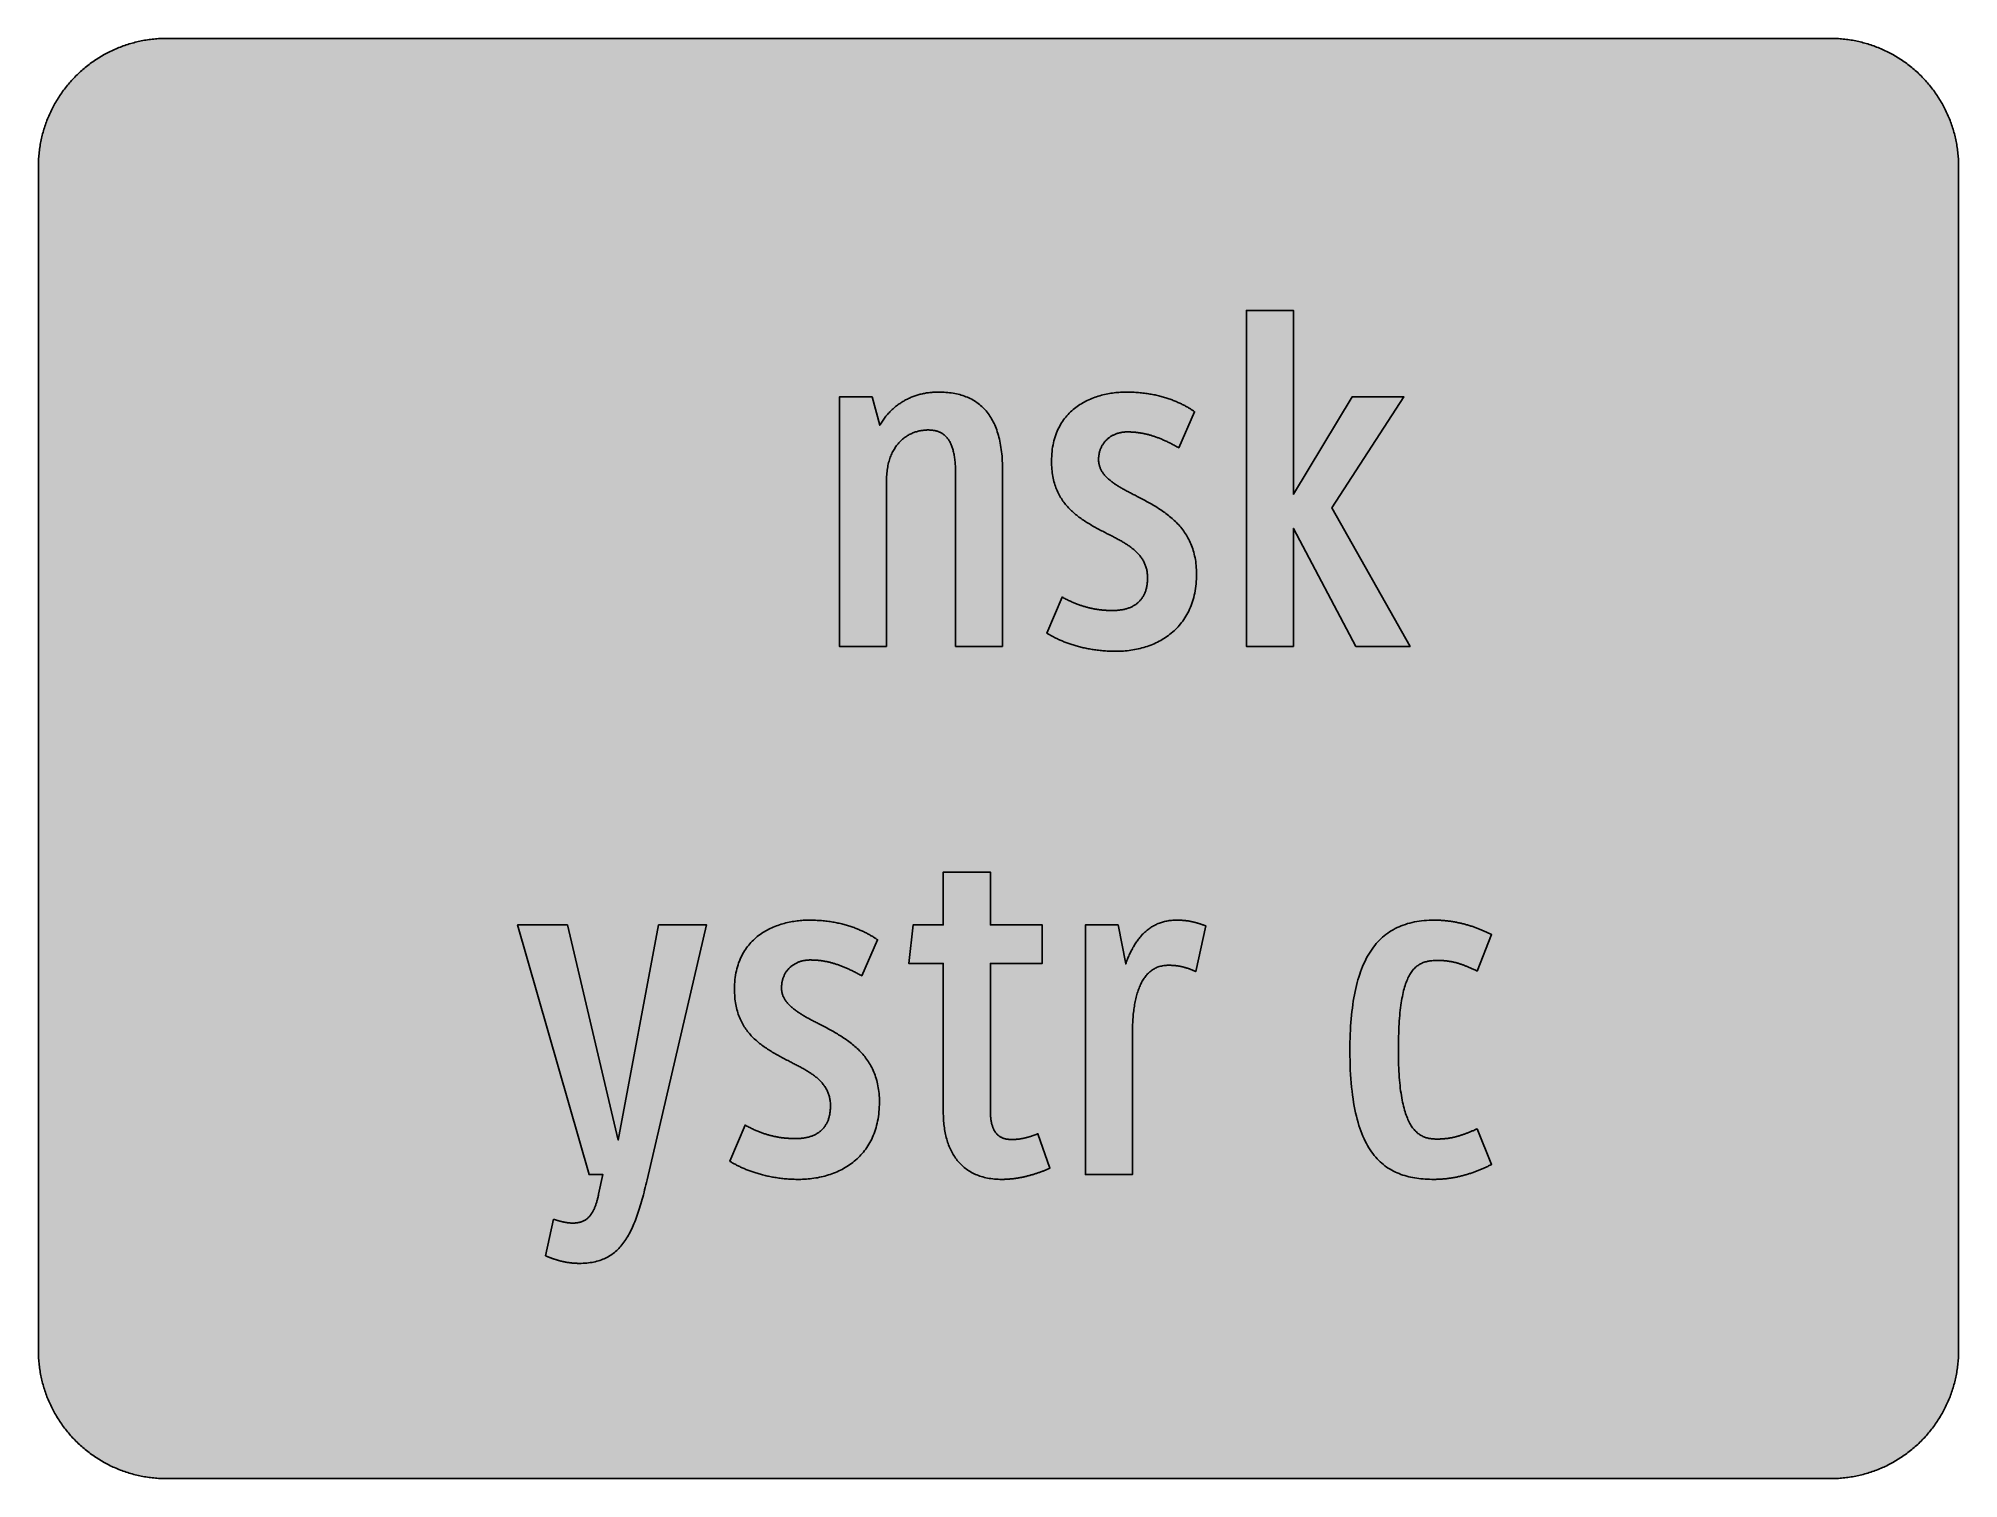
# Model space of a CAD drawing. Header units: millimetres. Extents: x 0 to 212, y 0 to 159.
import ezdxf

# ---------------------------------------------------------------- set-up
doc = ezdxf.new("R2010")
doc.units = ezdxf.units.MM

msp = doc.modelspace()

# ---------------------------------------------------------------- hatches: boundary and pattern name
for color, points in [(40, [(14.1633, 0.0536), (13.9878, 0.0533), (13.8125, 0.0559), (13.6373, 0.061), (13.462, 0.0686), (13.2893, 0.0787), (13.114, 0.0914), (12.9413, 0.1041), (12.7686, 0.1219), (12.5959, 0.1397), (12.4231, 0.16), (12.2504, 0.1829), (12.0777, 0.2057), (11.9075, 0.2337), (11.7373, 0.2616), (11.5672, 0.2921), (11.397, 0.3251), (11.2268, 0.3607), (11.0592, 0.3988), (10.8915, 0.4369), (10.7239, 0.4775), (10.5562, 0.5207), (10.3886, 0.5664), (10.2235, 0.6121), (10.0584, 0.6629), (9.8933, 0.7137), (9.7307, 0.7671), (9.5682, 0.8204), (9.4056, 0.8788), (9.2431, 0.9373), (9.083, 0.9982), (8.923, 1.0617), (8.763, 1.1252), (8.6055, 1.1938), (8.4455, 1.2624), (8.2906, 1.331), (8.1331, 1.4046), (7.9781, 1.4783), (7.8232, 1.5545), (7.6708, 1.6332), (7.5184, 1.7145), (7.366, 1.7958), (7.2161, 1.8796), (7.0663, 1.966), (6.919, 2.0523), (6.7716, 2.1438), (6.6243, 2.2352), (6.4795, 2.3266), (6.3348, 2.4232), (6.19, 2.5197), (6.0477, 2.6187), (5.908, 2.7178), (5.7683, 2.8194), (5.6286, 2.9235), (5.4915, 3.0302), (5.3543, 3.1369), (5.2197, 3.2461), (5.0851, 3.3579), (4.953, 3.4722), (4.8209, 3.5865), (4.6914, 3.7033), (4.5644, 3.8202), (4.4348, 3.9395), (4.3104, 4.0615), (4.1859, 4.1859), (4.0615, 4.3104), (3.9395, 4.4348), (3.8202, 4.5618), (3.7033, 4.6914), (3.5865, 4.8209), (3.4722, 4.953), (3.3579, 5.0851), (3.2487, 5.2197), (3.1369, 5.3543), (3.0302, 5.4915), (2.9235, 5.6286), (2.8194, 5.7683), (2.7178, 5.908), (2.6187, 6.0477), (2.5197, 6.19), (2.4232, 6.3348), (2.3266, 6.477), (2.2352, 6.6243), (2.1438, 6.7691), (2.0523, 6.919), (1.966, 7.0663), (1.8796, 7.2161), (1.7958, 7.366), (1.7145, 7.5184), (1.6332, 7.6708), (1.5545, 7.8232), (1.4783, 7.9781), (1.4046, 8.1331), (1.331, 8.2906), (1.2598, 8.4455), (1.1913, 8.603), (1.1252, 8.763), (1.0592, 8.923), (0.9982, 9.083), (0.9373, 9.2431), (0.8763, 9.4056), (0.8204, 9.5682), (0.7645, 9.7307), (0.7112, 9.8933), (0.6604, 10.0584), (0.6121, 10.2235), (0.5639, 10.3911), (0.5207, 10.5562), (0.4775, 10.7239), (0.4343, 10.8915), (0.3962, 11.0592), (0.3607, 11.2268), (0.3251, 11.397), (0.2921, 11.5672), (0.2616, 11.7373), (0.2311, 11.9075), (0.2057, 12.0802), (0.1803, 12.2504), (0.1575, 12.4231), (0.1372, 12.5959), (0.1194, 12.7686), (0.1041, 12.9413), (0.0889, 13.1166), (0.0787, 13.2893), (0.0686, 13.4645), (0.061, 13.6373), (0.0559, 13.8125), (0.0508, 13.9878), (0.0508, 14.163), (0.0522, 144.6925), (0.0508, 144.8664), (0.0559, 145.0416), (0.061, 145.2169), (0.0686, 145.3896), (0.0787, 145.5649), (0.0889, 145.7376), (0.1041, 145.9128), (0.1194, 146.0856), (0.1372, 146.2583), (0.1575, 146.431), (0.1803, 146.6037), (0.2057, 146.7739), (0.2311, 146.9466), (0.2616, 147.1168), (0.2921, 147.287), (0.3251, 147.4572), (0.3607, 147.6248), (0.3962, 147.795), (0.4343, 147.9626), (0.4775, 148.1303), (0.5207, 148.2979), (0.5639, 148.463), (0.6121, 148.6281), (0.6604, 148.7932), (0.7112, 148.9583), (0.7645, 149.1234), (0.8204, 149.286), (0.8763, 149.4485), (0.9373, 149.6111), (0.9982, 149.7711), (1.0592, 149.9311), (1.1252, 150.0911), (1.1913, 150.2486), (1.2598, 150.4061), (1.331, 150.5636), (1.4046, 150.7185), (1.4783, 150.876), (1.5545, 151.0284), (1.6332, 151.1833), (1.7145, 151.3357), (1.7958, 151.4856), (1.8796, 151.638), (1.966, 151.7879), (2.0523, 151.9352), (2.1438, 152.0825), (2.2352, 152.2298), (2.3266, 152.3746), (2.4232, 152.5194), (2.5197, 152.6616), (2.6187, 152.8039), (2.7178, 152.9461), (2.8194, 153.0858), (2.9235, 153.2255), (3.0302, 153.3627), (3.1369, 153.4973), (3.2487, 153.6344), (3.3579, 153.7665), (3.4722, 153.8986), (3.5865, 154.0307), (3.7033, 154.1602), (3.8202, 154.2898), (3.9395, 154.4168), (4.0615, 154.5438), (4.1859, 154.6682), (4.3104, 154.7901), (4.4348, 154.9121), (4.5644, 155.034), (4.6914, 155.1508), (4.8209, 155.2677), (4.953, 155.382), (5.0851, 155.4937), (5.2197, 155.6055), (5.3543, 155.7147), (5.4915, 155.8239), (5.6286, 155.9281), (5.7683, 156.0322), (5.908, 156.1338), (6.0477, 156.2354), (6.19, 156.3345), (6.3348, 156.431), (6.4795, 156.525), (6.6243, 156.6189), (6.7716, 156.7104), (6.919, 156.7993), (7.0663, 156.8882), (7.2161, 156.9745), (7.366, 157.0584), (7.5184, 157.1396), (7.6708, 157.2209), (7.8232, 157.2971), (7.9781, 157.3733), (8.1331, 157.4495), (8.2906, 157.5206), (8.4455, 157.5918), (8.6055, 157.6603), (8.763, 157.7289), (8.923, 157.7924), (9.083, 157.8559), (9.2431, 157.9169), (9.4056, 157.9753), (9.5682, 158.0337), (9.7307, 158.0871), (9.8933, 158.1404), (10.0584, 158.1912), (10.2235, 158.242), (10.3886, 158.2877), (10.5562, 158.3334), (10.7239, 158.3766), (10.8915, 158.4173), (11.0592, 158.4579), (11.2268, 158.4935), (11.397, 158.529), (11.5672, 158.562), (11.7373, 158.5925), (11.9075, 158.6205), (12.0777, 158.6484), (12.2504, 158.6713), (12.4231, 158.6941), (12.5959, 158.7144), (12.7686, 158.7322), (12.9413, 158.75), (13.114, 158.7627), (13.2893, 158.7754), (13.462, 158.7856), (13.6373, 158.7932), (13.8125, 158.7983), (13.9878, 158.8008), (14.163, 158.8033), (197.6078, 158.8036), (197.7822, 158.8008), (197.9574, 158.7983), (198.1327, 158.7932), (198.3054, 158.7856), (198.4807, 158.7754), (198.6534, 158.7627), (198.8287, 158.75), (199.0014, 158.7322), (199.1741, 158.7144), (199.3468, 158.6941), (199.5195, 158.6713), (199.6897, 158.6484), (199.8624, 158.6205), (200.0326, 158.5925), (200.2028, 158.562), (200.373, 158.529), (200.5432, 158.4935), (200.7108, 158.4579), (200.8784, 158.4173), (201.0461, 158.3766), (201.2137, 158.3334), (201.3788, 158.2877), (201.5465, 158.242), (201.7116, 158.1912), (201.8767, 158.1404), (202.0392, 158.0871), (202.2018, 158.0337), (202.3643, 157.9753), (202.5269, 157.9169), (202.6869, 157.8559), (202.8469, 157.7924), (203.007, 157.7289), (203.167, 157.6603), (203.3245, 157.5918), (203.4794, 157.5206), (203.6369, 157.4495), (203.7918, 157.3733), (203.9468, 157.2971), (204.0992, 157.2209), (204.2516, 157.1396), (204.404, 157.0584), (204.5538, 156.9745), (204.7037, 156.8882), (204.8535, 156.7993), (205.0009, 156.7104), (205.1456, 156.6189), (205.293, 156.525), (205.4352, 156.431), (205.58, 156.3345), (205.7222, 156.2354), (205.8619, 156.1338), (206.0016, 156.0322), (206.1413, 155.9281), (206.2785, 155.8239), (206.4156, 155.7147), (206.5503, 155.6055), (206.6849, 155.4937), (206.817, 155.382), (206.949, 155.2677), (207.0786, 155.1508), (207.2081, 155.034), (207.3351, 154.9121), (207.4596, 154.7901), (207.584, 154.6682), (207.7085, 154.5438), (207.8304, 154.4168), (207.9498, 154.2898), (208.0666, 154.1602), (208.1835, 154.0307), (208.2978, 153.8986), (208.4121, 153.7665), (208.5238, 153.6344), (208.6331, 153.4973), (208.7397, 153.3627), (208.8464, 153.2255), (208.9506, 153.0858), (209.0522, 152.9461), (209.1512, 152.8039), (209.2503, 152.6616), (209.3468, 152.5194), (209.4433, 152.3746), (209.5348, 152.2298), (209.6262, 152.0825), (209.7176, 151.9352), (209.804, 151.7879), (209.8904, 151.638), (209.9742, 151.4856), (210.0555, 151.3357), (210.1367, 151.1833), (210.2155, 151.0284), (210.2917, 150.876), (210.3653, 150.7185), (210.439, 150.5636), (210.5076, 150.4061), (210.5762, 150.2486), (210.6447, 150.0911), (210.7082, 149.9311), (210.7717, 149.7711), (210.8327, 149.6111), (210.8911, 149.4485), (210.9495, 149.286), (211.0029, 149.1234), (211.0562, 148.9583), (211.107, 148.7932), (211.1578, 148.6281), (211.2035, 148.463), (211.2493, 148.2979), (211.2924, 148.1303), (211.3331, 147.9626), (211.3712, 147.795), (211.4093, 147.6248), (211.4448, 147.4572), (211.4779, 147.287), (211.5083, 147.1168), (211.5363, 146.9466), (211.5642, 146.7739), (211.5871, 146.6037), (211.6099, 146.431), (211.6303, 146.2583), (211.648, 146.0856), (211.6658, 145.9128), (211.6785, 145.7376), (211.6912, 145.5649), (211.7014, 145.3896), (211.709, 145.2169), (211.7141, 145.0416), (211.7166, 144.8664), (211.7166, 144.6911), (211.7189, 14.1647), (211.7166, 13.9878), (211.7141, 13.8125), (211.709, 13.6373), (211.7014, 13.4645), (211.6912, 13.2893), (211.6785, 13.1166), (211.6658, 12.9413), (211.648, 12.7686), (211.6303, 12.5959), (211.6099, 12.4231), (211.5871, 12.2504), (211.5642, 12.0802), (211.5363, 11.9075), (211.5083, 11.7373), (211.4779, 11.5672), (211.4448, 11.397), (211.4093, 11.2268), (211.3712, 11.0592), (211.3331, 10.8915), (211.2924, 10.7239), (211.2493, 10.5562), (211.2035, 10.3911), (211.1578, 10.2235), (211.107, 10.0584), (211.0562, 9.8933), (211.0029, 9.7307), (210.9495, 9.5682), (210.8911, 9.4056), (210.8327, 9.2431), (210.7717, 9.083), (210.7082, 8.923), (210.6447, 8.763), (210.5762, 8.603), (210.5076, 8.4455), (210.439, 8.2906), (210.3653, 8.1331), (210.2917, 7.9781), (210.2155, 7.8232), (210.1367, 7.6708), (210.0555, 7.5184), (209.9742, 7.366), (209.8904, 7.2161), (209.804, 7.0663), (209.7176, 6.919), (209.6262, 6.7691), (209.5348, 6.6243), (209.4433, 6.477), (209.3468, 6.3348), (209.2503, 6.19), (209.1512, 6.0477), (209.0522, 5.908), (208.9506, 5.7683), (208.8464, 5.6286), (208.7397, 5.4915), (208.6331, 5.3543), (208.5238, 5.2197), (208.4121, 5.0851), (208.2978, 4.953), (208.1835, 4.8209), (208.0666, 4.6914), (207.9498, 4.5618), (207.8304, 4.4348), (207.7085, 4.3104), (207.584, 4.1859), (207.4596, 4.0615), (207.3351, 3.9395), (207.2081, 3.8202), (207.0786, 3.7033), (206.949, 3.5865), (206.817, 3.4722), (206.6849, 3.3579), (206.5503, 3.2461), (206.4156, 3.1369), (206.2785, 3.0302), (206.1413, 2.9235), (206.0016, 2.8194), (205.8619, 2.7178), (205.7222, 2.6187), (205.58, 2.5197), (205.4352, 2.4232), (205.293, 2.3266), (205.1456, 2.2352), (205.0009, 2.1438), (204.8535, 2.0523), (204.7037, 1.966), (204.5538, 1.8796), (204.404, 1.7958), (204.2516, 1.7145), (204.0992, 1.6332), (203.9468, 1.5545), (203.7918, 1.4783), (203.6369, 1.4046), (203.4794, 1.331), (203.3245, 1.2624), (203.167, 1.1938), (203.007, 1.1252), (202.8469, 1.0617), (202.6869, 0.9982), (202.5269, 0.9373), (202.3643, 0.8788), (202.2018, 0.8204), (202.0392, 0.7671), (201.8767, 0.7137), (201.7116, 0.6629), (201.5465, 0.6121), (201.3788, 0.5664), (201.2137, 0.5207), (201.0461, 0.4775), (200.8784, 0.4369), (200.7108, 0.3988), (200.5432, 0.3607), (200.373, 0.3251), (200.2028, 0.2921), (200.0326, 0.2616), (199.8624, 0.2337), (199.6897, 0.2057), (199.5195, 0.1829), (199.3468, 0.16), (199.1741, 0.1397), (199.0014, 0.1219), (198.8287, 0.1041), (198.6534, 0.0914), (198.4807, 0.0787), (198.3054, 0.0686), (198.1327, 0.061), (197.9574, 0.0559), (197.7822, 0.0533), (197.6069, 0.0533)]), (59, [(138.4032, 91.7758), (138.4032, 104.7926), (145.2824, 91.7758), (151.2616, 91.7758), (142.6365, 107.0677), (150.574, 119.2911), (144.8594, 119.2911), (138.4032, 108.549), (138.4032, 128.8161), (133.2177, 128.8161), (133.2177, 91.7758)]), (59, [(106.3364, 91.7758), (106.3364, 111.1426), (106.3346, 111.4222), (106.3269, 111.6965), (106.3193, 111.9683), (106.3066, 112.2324), (106.2888, 112.4941), (106.2711, 112.7481), (106.2457, 112.9995), (106.2203, 113.2459), (106.1898, 113.4872), (106.1542, 113.7234), (106.1161, 113.9546), (106.0755, 114.1832), (106.0298, 114.4041), (105.9815, 114.6226), (105.9307, 114.8334), (105.8748, 115.0417), (105.8164, 115.2449), (105.7529, 115.443), (105.6869, 115.6386), (105.6183, 115.8265), (105.5446, 116.012), (105.4684, 116.1923), (105.3897, 116.3676), (105.3059, 116.5377), (105.2195, 116.7028), (105.1281, 116.8654), (105.0341, 117.0229), (104.9376, 117.1753), (104.8385, 117.3251), (104.7344, 117.4674), (104.6277, 117.6071), (104.5159, 117.7417), (104.4016, 117.8738), (104.2848, 117.9982), (104.1629, 118.1202), (104.0409, 118.237), (103.9114, 118.3513), (103.7819, 118.4605), (103.6472, 118.5647), (103.5101, 118.6637), (103.3704, 118.7602), (103.2256, 118.8517), (103.0783, 118.938), (102.9284, 119.0219), (102.776, 119.1006), (102.6185, 119.1743), (102.4585, 119.2454), (102.2934, 119.3114), (102.1283, 119.3724), (101.9581, 119.4308), (101.7829, 119.4841), (101.6076, 119.5349), (101.4273, 119.5807), (101.2444, 119.6213), (101.059, 119.6594), (100.871, 119.6924), (100.678, 119.7229), (100.4824, 119.7483), (100.2843, 119.7712), (100.0811, 119.7889), (99.8779, 119.8016), (99.6696, 119.8118), (99.4588, 119.8169), (99.2429, 119.8194), (99.1235, 119.8194), (99.0067, 119.8169), (98.8873, 119.8118), (98.7704, 119.8067), (98.6511, 119.7991), (98.5342, 119.7889), (98.4174, 119.7788), (98.3005, 119.7661), (98.1837, 119.7534), (98.0669, 119.7356), (97.9526, 119.7178), (97.8357, 119.7), (97.7214, 119.6797), (97.6071, 119.6569), (97.4928, 119.6315), (97.3785, 119.6061), (97.2668, 119.5781), (97.1525, 119.5476), (97.0407, 119.5172), (96.9289, 119.4841), (96.8197, 119.4486), (96.708, 119.413), (96.5987, 119.3749), (96.4895, 119.3343), (96.3803, 119.2911), (96.2736, 119.2479), (96.1644, 119.2022), (96.0577, 119.1539), (95.9536, 119.1057), (95.8469, 119.0549), (95.7428, 119.0015), (95.6386, 118.9457), (95.5345, 118.8898), (95.4329, 118.8314), (95.3313, 118.7704), (95.2297, 118.7069), (95.1306, 118.6434), (95.0316, 118.5774), (94.9325, 118.5088), (94.836, 118.4402), (94.7395, 118.3665), (94.6429, 118.2929), (94.5464, 118.2192), (94.4524, 118.1405), (94.361, 118.0617), (94.267, 117.9805), (94.1781, 117.8966), (94.0867, 117.8103), (93.9978, 117.7239), (93.9089, 117.6325), (93.8225, 117.541), (93.7362, 117.4496), (93.6498, 117.3531), (93.566, 117.2566), (93.4822, 117.155), (93.4009, 117.0534), (93.3196, 116.9518), (93.2409, 116.8451), (93.1621, 116.7384), (93.0859, 116.6292), (93.0097, 116.5174), (92.9335, 116.4031), (92.8599, 116.2863), (92.7862, 116.1694), (91.9427, 119.2911), (88.3447, 119.2911), (88.3447, 91.7758), (93.5302, 91.7758), (93.5302, 109.9245), (93.5304, 110.1217), (93.5355, 110.3173), (93.5457, 110.5078), (93.5584, 110.6932), (93.5736, 110.8761), (93.5939, 111.0539), (93.6168, 111.2291), (93.6422, 111.3993), (93.6701, 111.567), (93.7031, 111.7295), (93.7387, 111.887), (93.7768, 112.0419), (93.8174, 112.1943), (93.8632, 112.3417), (93.9089, 112.4839), (93.9571, 112.6261), (94.0105, 112.7608), (94.0638, 112.8928), (94.1222, 113.0224), (94.1807, 113.1494), (94.2416, 113.2713), (94.3077, 113.3881), (94.3737, 113.505), (94.4423, 113.6167), (94.5109, 113.7234), (94.5845, 113.8276), (94.6582, 113.9292), (94.7344, 114.0282), (94.8131, 114.1222), (94.8919, 114.2162), (94.9731, 114.3025), (95.057, 114.3889), (95.1408, 114.4702), (95.2271, 114.5489), (95.3135, 114.6251), (95.4024, 114.6988), (95.4938, 114.7699), (95.5827, 114.8359), (95.6767, 114.8994), (95.7682, 114.9604), (95.8621, 115.0188), (95.9587, 115.0747), (96.0526, 115.128), (96.1492, 115.1763), (96.2482, 115.2246), (96.3447, 115.2677), (96.4438, 115.3109), (96.5429, 115.349), (96.6419, 115.3846), (96.741, 115.4201), (96.8426, 115.4506), (96.9416, 115.4786), (97.0407, 115.5065), (97.1423, 115.5294), (97.2414, 115.5497), (97.343, 115.57), (97.442, 115.5852), (97.5436, 115.6005), (97.6427, 115.6132), (97.7417, 115.6233), (97.8408, 115.631), (97.9373, 115.636), (98.0364, 115.6386), (98.1329, 115.6386), (98.2167, 115.6386), (98.3005, 115.636), (98.3818, 115.631), (98.4631, 115.6259), (98.5444, 115.6183), (98.6231, 115.6106), (98.7019, 115.6005), (98.7781, 115.5878), (98.8543, 115.5725), (98.9305, 115.5548), (99.0067, 115.537), (99.0803, 115.5167), (99.1514, 115.4938), (99.2226, 115.4709), (99.2937, 115.4455), (99.3623, 115.4151), (99.4308, 115.3846), (99.4994, 115.3516), (99.5655, 115.3185), (99.629, 115.2804), (99.6925, 115.2423), (99.756, 115.1992), (99.8169, 115.156), (99.8779, 115.1103), (99.9363, 115.0595), (99.9947, 115.0087), (100.0506, 114.9553), (100.1065, 114.8994), (100.1598, 114.8385), (100.2132, 114.7775), (100.2665, 114.714), (100.3148, 114.648), (100.3656, 114.5769), (100.4113, 114.5057), (100.4595, 114.4295), (100.5027, 114.3533), (100.5459, 114.2721), (100.5891, 114.1882), (100.6297, 114.1019), (100.6704, 114.0104), (100.7059, 113.919), (100.744, 113.8225), (100.7796, 113.7234), (100.8126, 113.6218), (100.8431, 113.5177), (100.8736, 113.4085), (100.904, 113.2992), (100.932, 113.1824), (100.9574, 113.0656), (100.9802, 112.9436), (101.0031, 112.8192), (101.026, 112.6922), (101.0437, 112.5601), (101.0641, 112.4255), (101.0793, 112.2858), (101.0945, 112.1461), (101.1072, 111.9988), (101.1174, 111.8489), (101.1276, 111.6965), (101.1352, 111.5416), (101.1428, 111.3815), (101.1453, 111.2164), (101.1479, 111.0488), (101.1504, 110.8761), (101.1509, 91.7758)]), (59, [(118.824, 91.2467), (119.032, 91.247), (119.2403, 91.252), (119.4486, 91.2622), (119.6543, 91.2749), (119.8626, 91.2927), (120.0683, 91.313), (120.2766, 91.3359), (120.4824, 91.3638), (120.6856, 91.3968), (120.8888, 91.4324), (121.092, 91.4705), (121.2952, 91.5137), (121.4933, 91.5619), (121.6939, 91.6127), (121.8921, 91.6686), (122.0876, 91.727), (122.2807, 91.7905), (122.4737, 91.8591), (122.6668, 91.9302), (122.8547, 92.0064), (123.0427, 92.0852), (123.2256, 92.169), (123.4084, 92.2579), (123.5888, 92.3493), (123.7666, 92.4458), (123.9418, 92.5474), (124.1146, 92.6516), (124.2847, 92.7608), (124.4524, 92.8751), (124.6149, 92.9945), (124.7775, 93.1164), (124.935, 93.2434), (125.0899, 93.3729), (125.2398, 93.5101), (125.3871, 93.6498), (125.5319, 93.7946), (125.6741, 93.9419), (125.8087, 94.0968), (125.9434, 94.2543), (126.0729, 94.4169), (126.1974, 94.5845), (126.3167, 94.7572), (126.4336, 94.9325), (126.5453, 95.1154), (126.6546, 95.3008), (126.7562, 95.4913), (126.8552, 95.6869), (126.9492, 95.8875), (127.0381, 96.0933), (127.1219, 96.3041), (127.2007, 96.5175), (127.2718, 96.7384), (127.3404, 96.962), (127.4039, 97.1931), (127.4623, 97.4268), (127.5131, 97.6655), (127.5588, 97.9094), (127.5994, 98.1608), (127.6325, 98.4148), (127.6604, 98.6739), (127.6833, 98.9381), (127.6985, 99.2099), (127.7087, 99.4842), (127.7112, 99.7636), (127.7087, 100.0049), (127.701, 100.2411), (127.6883, 100.4722), (127.6706, 100.6983), (127.6477, 100.9193), (127.6198, 101.1377), (127.5867, 101.3511), (127.5486, 101.5594), (127.508, 101.7626), (127.4623, 101.9632), (127.4115, 102.1588), (127.3556, 102.3493), (127.2972, 102.5373), (127.2337, 102.7201), (127.1651, 102.9005), (127.094, 103.0757), (127.0203, 103.2485), (126.9416, 103.4161), (126.8603, 103.5812), (126.7739, 103.7438), (126.685, 103.9012), (126.5936, 104.0536), (126.4971, 104.206), (126.398, 104.3534), (126.2964, 104.4981), (126.1923, 104.6404), (126.0856, 104.7775), (125.9764, 104.9122), (125.8621, 105.0468), (125.7478, 105.1763), (125.6309, 105.3008), (125.509, 105.4252), (125.3871, 105.5472), (125.2652, 105.6665), (125.1382, 105.7834), (125.0112, 105.8977), (124.8791, 106.0094), (124.7496, 106.1187), (124.6149, 106.2253), (124.4803, 106.3295), (124.3457, 106.4336), (124.206, 106.5327), (124.0688, 106.6317), (123.9291, 106.7308), (123.7869, 106.8248), (123.6447, 106.9188), (123.5024, 107.0102), (123.3602, 107.1016), (123.2154, 107.1905), (123.0706, 107.2769), (122.9258, 107.3633), (122.7811, 107.4471), (122.6363, 107.5309), (122.489, 107.6147), (122.3442, 107.696), (122.1994, 107.7747), (122.0521, 107.856), (121.9073, 107.9322), (121.7625, 108.011), (121.6177, 108.0872), (121.473, 108.1634), (121.3307, 108.2396), (121.1885, 108.3158), (121.0462, 108.3894), (120.9421, 108.4402), (120.838, 108.4936), (120.7364, 108.5444), (120.6322, 108.5977), (120.5306, 108.6485), (120.429, 108.7018), (120.33, 108.7526), (120.2309, 108.806), (120.1318, 108.8568), (120.0328, 108.9101), (119.9363, 108.9609), (119.8397, 109.0143), (119.7432, 109.0676), (119.6492, 109.1209), (119.5553, 109.1717), (119.4638, 109.2251), (119.3724, 109.2784), (119.2809, 109.3318), (119.192, 109.3851), (119.1031, 109.441), (119.0168, 109.4943), (118.9304, 109.5502), (118.8466, 109.6035), (118.7628, 109.6594), (118.6815, 109.7153), (118.6002, 109.7712), (118.5215, 109.8271), (118.4427, 109.8855), (118.3665, 109.9414), (118.2929, 109.9998), (118.2192, 110.0582), (118.1481, 110.1166), (118.0795, 110.175), (118.0109, 110.236), (117.9449, 110.2944), (117.8789, 110.3554), (117.8154, 110.4163), (117.7544, 110.4798), (117.696, 110.5408), (117.6376, 110.6043), (117.5817, 110.6678), (117.5283, 110.7338), (117.4775, 110.7973), (117.4267, 110.8634), (117.381, 110.932), (117.3353, 110.998), (117.2921, 111.0666), (117.2515, 111.1352), (117.2108, 111.2037), (117.1753, 111.2749), (117.1397, 111.346), (117.1092, 111.4196), (117.0788, 111.4908), (117.0508, 111.567), (117.028, 111.6406), (117.0051, 111.7168), (116.9848, 111.793), (116.967, 111.8718), (116.9518, 111.9505), (116.9416, 112.0292), (116.9314, 112.1105), (116.9238, 112.1918), (116.9187, 112.2731), (116.9187, 112.3569), (116.9187, 112.4433), (116.9213, 112.5296), (116.9264, 112.6134), (116.934, 112.6973), (116.9441, 112.7811), (116.9543, 112.8624), (116.967, 112.9411), (116.9822, 113.0224), (116.9975, 113.1011), (117.0153, 113.1773), (117.0356, 113.2535), (117.0584, 113.3297), (117.0813, 113.4034), (117.1067, 113.477), (117.1321, 113.5482), (117.1626, 113.6193), (117.1905, 113.6879), (117.2235, 113.7564), (117.2566, 113.825), (117.2921, 113.8911), (117.3302, 113.9546), (117.3683, 114.0181), (117.4064, 114.0816), (117.4496, 114.1425), (117.4902, 114.2035), (117.536, 114.2619), (117.5817, 114.3203), (117.6274, 114.3762), (117.6782, 114.4295), (117.7265, 114.4829), (117.7773, 114.5362), (117.8306, 114.587), (117.8839, 114.6378), (117.9398, 114.6835), (117.9957, 114.7318), (118.0541, 114.7775), (118.1125, 114.8207), (118.1735, 114.8639), (118.2345, 114.9045), (118.298, 114.9452), (118.3615, 114.9833), (118.4275, 115.0188), (118.4935, 115.0544), (118.5596, 115.0874), (118.6282, 115.1204), (118.6967, 115.1509), (118.7679, 115.1814), (118.839, 115.2068), (118.9101, 115.2347), (118.9838, 115.2576), (119.0574, 115.2804), (119.1311, 115.3033), (119.2073, 115.3211), (119.2835, 115.3389), (119.3622, 115.3566), (119.441, 115.3719), (119.5197, 115.3846), (119.5984, 115.3947), (119.6797, 115.4049), (119.761, 115.4125), (119.8423, 115.4201), (119.9261, 115.4227), (120.0099, 115.4252), (120.0937, 115.4278), (120.175, 115.4278), (120.2563, 115.4252), (120.3376, 115.4227), (120.4214, 115.4201), (120.5027, 115.4176), (120.584, 115.4151), (120.6652, 115.41), (120.7465, 115.4049), (120.8278, 115.3973), (120.9091, 115.3897), (120.9929, 115.382), (121.0742, 115.3744), (121.1555, 115.3643), (121.2367, 115.3541), (121.3206, 115.3439), (121.4018, 115.3338), (121.4857, 115.3211), (121.5669, 115.3058), (121.6508, 115.2931), (121.732, 115.2779), (121.8159, 115.2627), (121.8997, 115.2449), (121.9835, 115.2271), (122.0673, 115.2093), (122.1511, 115.189), (122.235, 115.1687), (122.3188, 115.1484), (122.4026, 115.1255), (122.489, 115.1052), (122.5753, 115.0798), (122.6591, 115.0544), (122.7455, 115.029), (122.8319, 115.0036), (122.9182, 114.9756), (123.0071, 114.9477), (123.0935, 114.9172), (123.1824, 114.8867), (123.2687, 114.8563), (123.3576, 114.8232), (123.4465, 114.7902), (123.538, 114.7572), (123.6269, 114.7216), (123.7183, 114.6861), (123.8098, 114.648), (123.9012, 114.6099), (123.9926, 114.5718), (124.0866, 114.5311), (124.1781, 114.4905), (124.272, 114.4473), (124.366, 114.4041), (124.4625, 114.3584), (124.5565, 114.3127), (124.653, 114.267), (124.7496, 114.2187), (124.8486, 114.1705), (124.9451, 114.1197), (125.0442, 114.0689), (125.1433, 114.0181), (125.2449, 113.9647), (125.3439, 113.9088), (125.4455, 113.8555), (125.5497, 113.7971), (125.6513, 113.7412), (125.7554, 113.6802), (127.5031, 117.651), (127.442, 117.6934), (127.3785, 117.7341), (127.315, 117.7798), (127.2489, 117.823), (127.1829, 117.8662), (127.1118, 117.9119), (127.0406, 117.9551), (126.967, 118.0008), (126.8933, 118.0465), (126.8171, 118.0922), (126.7384, 118.1379), (126.6571, 118.1837), (126.5758, 118.2294), (126.492, 118.2751), (126.4082, 118.3234), (126.3193, 118.3691), (126.2304, 118.4148), (126.1389, 118.4605), (126.0475, 118.5062), (125.9535, 118.552), (125.857, 118.5977), (125.7579, 118.6434), (125.6589, 118.6866), (125.5573, 118.7323), (125.4531, 118.7755), (125.3465, 118.8187), (125.2398, 118.8618), (125.1306, 118.905), (125.0213, 118.9482), (124.907, 118.9888), (124.7927, 119.032), (124.6759, 119.0727), (124.5591, 119.1108), (124.4397, 119.1514), (124.3178, 119.1895), (124.1933, 119.2276), (124.0688, 119.2632), (123.9418, 119.3013), (123.8123, 119.3368), (123.6802, 119.3698), (123.5481, 119.4029), (123.4135, 119.4359), (123.2764, 119.4664), (123.1392, 119.4968), (122.9995, 119.5273), (122.8573, 119.5553), (122.7125, 119.5807), (122.5677, 119.6061), (122.4204, 119.6315), (122.2705, 119.6543), (122.1207, 119.6746), (121.9657, 119.695), (121.8108, 119.7153), (121.6558, 119.7331), (121.4958, 119.7483), (121.3358, 119.7635), (121.1732, 119.7762), (121.0107, 119.7864), (120.8456, 119.7966), (120.6779, 119.8042), (120.5078, 119.8118), (120.335, 119.8143), (120.1623, 119.8169), (119.9871, 119.8194), (119.822, 119.8169), (119.6569, 119.8143), (119.4892, 119.8067), (119.319, 119.7991), (119.1489, 119.7864), (118.9761, 119.7712), (118.8034, 119.7559), (118.6307, 119.7356), (118.4554, 119.7102), (118.2802, 119.6848), (118.1049, 119.6569), (117.9297, 119.6238), (117.7519, 119.5883), (117.5766, 119.5502), (117.4013, 119.507), (117.2235, 119.4613), (117.0483, 119.413), (116.873, 119.3597), (116.7003, 119.3038), (116.525, 119.2454), (116.3523, 119.1819), (116.1821, 119.1158), (116.0094, 119.0447), (115.8418, 118.9711), (115.6741, 118.8923), (115.5065, 118.811), (115.3414, 118.7247), (115.1788, 118.6332), (115.0188, 118.5393), (114.8613, 118.4402), (114.7039, 118.3386), (114.5515, 118.2319), (114.3991, 118.1202), (114.2517, 118.0033), (114.1044, 117.8839), (113.9622, 117.7595), (113.8225, 117.6299), (113.6853, 117.4953), (113.5532, 117.3582), (113.4237, 117.2134), (113.2992, 117.0661), (113.1773, 116.9137), (113.0579, 116.7562), (112.9436, 116.5936), (112.8344, 116.4234), (112.7277, 116.2507), (112.6287, 116.0729), (112.5322, 115.89), (112.4407, 115.7021), (112.3544, 115.5065), (112.2731, 115.3084), (112.1943, 115.1026), (112.1232, 114.8918), (112.0597, 114.6759), (111.9988, 114.4549), (111.9454, 114.2289), (111.8972, 113.9952), (111.854, 113.7564), (111.8184, 113.5126), (111.7879, 113.2611), (111.7625, 113.0046), (111.7473, 112.743), (111.7371, 112.4737), (111.7321, 112.1994), (111.7346, 111.9734), (111.7422, 111.7524), (111.7549, 111.5365), (111.7702, 111.3257), (111.7905, 111.1174), (111.8159, 110.9142), (111.8438, 110.7161), (111.8768, 110.5205), (111.9149, 110.3325), (111.9556, 110.1446), (112.0013, 109.9642), (112.0496, 109.7864), (112.1029, 109.6112), (112.1588, 109.4435), (112.2172, 109.2759), (112.2807, 109.1133), (112.3467, 108.9558), (112.4179, 108.8009), (112.4915, 108.6485), (112.5677, 108.4986), (112.6465, 108.3539), (112.7277, 108.2142), (112.8141, 108.0745), (112.903, 107.9398), (112.9919, 107.8078), (113.0859, 107.6782), (113.1824, 107.5512), (113.2815, 107.4268), (113.3805, 107.3074), (113.4847, 107.188), (113.5888, 107.0737), (113.698, 106.9619), (113.8072, 106.8502), (113.919, 106.7435), (114.0308, 106.6368), (114.1476, 106.5327), (114.2644, 106.4311), (114.3813, 106.332), (114.5032, 106.2355), (114.6226, 106.1415), (114.747, 106.0475), (114.8715, 105.9561), (114.996, 105.8672), (115.123, 105.7783), (115.25, 105.6919), (115.3795, 105.6081), (115.509, 105.5243), (115.6386, 105.443), (115.7707, 105.3617), (115.9027, 105.283), (116.0348, 105.2043), (116.1669, 105.1281), (116.299, 105.0519), (116.4336, 104.9757), (116.5657, 104.902), (116.7003, 104.8283), (116.8349, 104.7572), (116.967, 104.6836), (117.1016, 104.6124), (117.2337, 104.5413), (117.3683, 104.4727), (117.5004, 104.4016), (117.6325, 104.3305), (117.7646, 104.2619), (117.8789, 104.206), (117.9906, 104.1476), (118.1049, 104.0917), (118.2167, 104.0359), (118.3284, 103.9774), (118.4402, 103.9216), (118.5494, 103.8657), (118.6586, 103.8073), (118.7679, 103.7514), (118.8745, 103.693), (118.9838, 103.6371), (119.0879, 103.5787), (119.1946, 103.5202), (119.2987, 103.4618), (119.4003, 103.4034), (119.5019, 103.345), (119.6035, 103.284), (119.7026, 103.2256), (119.8016, 103.1646), (119.8982, 103.1037), (119.9947, 103.0427), (120.0887, 102.9792), (120.1826, 102.9183), (120.2741, 102.8548), (120.3655, 102.7887), (120.4544, 102.7252), (120.5408, 102.6592), (120.6271, 102.5931), (120.711, 102.5246), (120.7948, 102.456), (120.8735, 102.3874), (120.9548, 102.3163), (121.031, 102.2452), (121.1072, 102.174), (121.1809, 102.1004), (121.252, 102.0267), (121.3206, 101.9505), (121.3891, 101.8743), (121.4552, 101.7956), (121.5187, 101.7168), (121.5796, 101.6356), (121.6381, 101.5543), (121.6965, 101.4705), (121.7498, 101.3866), (121.8032, 101.3003), (121.854, 101.2114), (121.9022, 101.1225), (121.9479, 101.0336), (121.9911, 100.9396), (122.0318, 100.8456), (122.0699, 100.7516), (122.1054, 100.6526), (122.1384, 100.5535), (122.1689, 100.4545), (122.1969, 100.3503), (122.2197, 100.2462), (122.2426, 100.1395), (122.2629, 100.0328), (122.2781, 99.9236), (122.2908, 99.8093), (122.3035, 99.695), (122.3112, 99.5807), (122.3137, 99.4613), (122.3162, 99.3419), (122.3162, 99.2276), (122.3112, 99.1159), (122.3061, 99.0067), (122.2985, 98.9), (122.2883, 98.7933), (122.2781, 98.6892), (122.2629, 98.5876), (122.2477, 98.4885), (122.2299, 98.3894), (122.2096, 98.2929), (122.1892, 98.1989), (122.1638, 98.105), (122.1384, 98.0135), (122.1105, 97.9246), (122.08, 97.8383), (122.047, 97.7519), (122.014, 97.6681), (121.9784, 97.5868), (121.9403, 97.5055), (121.9022, 97.4268), (121.859, 97.3506), (121.8159, 97.2769), (121.7701, 97.2033), (121.7244, 97.1321), (121.6762, 97.0636), (121.6254, 96.995), (121.572, 96.9315), (121.5187, 96.8654), (121.4628, 96.8045), (121.4044, 96.7435), (121.346, 96.6851), (121.285, 96.6292), (121.2215, 96.5733), (121.1555, 96.52), (121.0894, 96.4692), (121.0234, 96.4209), (120.9523, 96.3727), (120.8811, 96.327), (120.8075, 96.2812), (120.7338, 96.2406), (120.6576, 96.2), (120.5814, 96.1593), (120.5027, 96.1238), (120.4214, 96.0882), (120.3376, 96.0526), (120.2563, 96.0222), (120.1699, 95.9917), (120.0836, 95.9637), (119.9947, 95.9358), (119.9058, 95.9104), (119.8143, 95.8875), (119.7229, 95.8672), (119.6289, 95.8469), (119.5324, 95.8291), (119.4359, 95.8113), (119.3368, 95.7986), (119.2378, 95.7859), (119.1387, 95.7732), (119.0346, 95.7656), (118.933, 95.758), (118.8288, 95.7504), (118.7221, 95.7478), (118.6155, 95.7453), (118.5062, 95.7428), (118.43, 95.7428), (118.3513, 95.7453), (118.2751, 95.7453), (118.1964, 95.7478), (118.1202, 95.7478), (118.0414, 95.7504), (117.9627, 95.7529), (117.8839, 95.758), (117.8052, 95.7605), (117.7265, 95.7656), (117.6477, 95.7707), (117.569, 95.7758), (117.4902, 95.7809), (117.409, 95.7885), (117.3302, 95.7961), (117.2489, 95.8037), (117.1677, 95.8113), (117.0889, 95.8215), (117.0076, 95.8317), (116.9264, 95.8418), (116.8425, 95.852), (116.7613, 95.8647), (116.6774, 95.8774), (116.5962, 95.8901), (116.5123, 95.9053), (116.4285, 95.9206), (116.3447, 95.9358), (116.2609, 95.9536), (116.1745, 95.9714), (116.0907, 95.9891), (116.0043, 96.0069), (115.918, 96.0272), (115.8316, 96.0476), (115.7453, 96.0704), (115.6589, 96.0933), (115.57, 96.1161), (115.4811, 96.1415), (115.3947, 96.1669), (115.3033, 96.1949), (115.2144, 96.2203), (115.1255, 96.2508), (115.0341, 96.2787), (114.9426, 96.3092), (114.8512, 96.3422), (114.7597, 96.3752), (114.6658, 96.4082), (114.5743, 96.4438), (114.4803, 96.4794), (114.3838, 96.5175), (114.2898, 96.5556), (114.1933, 96.5962), (114.0993, 96.6368), (114.0003, 96.6775), (113.9038, 96.7207), (113.8072, 96.7664), (113.7082, 96.8121), (113.6091, 96.8578), (113.5075, 96.9061), (113.4085, 96.9569), (113.3069, 97.0077), (113.2053, 97.0585), (113.1037, 97.1144), (112.9995, 97.1677), (112.8954, 97.2236), (111.2051, 93.2572), (111.2723, 93.2129), (111.3409, 93.1697), (111.412, 93.1291), (111.4857, 93.0859), (111.5593, 93.0427), (111.6381, 92.9996), (111.7143, 92.9538), (111.7956, 92.9107), (111.8768, 92.8675), (111.9607, 92.8243), (112.047, 92.7811), (112.1334, 92.7354), (112.2223, 92.6922), (112.3112, 92.649), (112.4052, 92.6059), (112.4966, 92.5627), (112.5931, 92.5195), (112.6896, 92.4763), (112.7887, 92.4331), (112.8903, 92.39), (112.9919, 92.3493), (113.0935, 92.3061), (113.2002, 92.2655), (113.3069, 92.2249), (113.4161, 92.1842), (113.5253, 92.1436), (113.6371, 92.1029), (113.7514, 92.0648), (113.8657, 92.0267), (113.9825, 91.9886), (114.0993, 91.9505), (114.2187, 91.9124), (114.3406, 91.8769), (114.4626, 91.8413), (114.587, 91.8058), (114.7115, 91.7727), (114.8385, 91.7397), (114.968, 91.7067), (115.0976, 91.6762), (115.2296, 91.6432), (115.3643, 91.6153), (115.4989, 91.5848), (115.6335, 91.5568), (115.7732, 91.5314), (115.9104, 91.5035), (116.0526, 91.4806), (116.1948, 91.4552), (116.3371, 91.4324), (116.4819, 91.4121), (116.6292, 91.3917), (116.7765, 91.3714), (116.9264, 91.3536), (117.0762, 91.3359), (117.2286, 91.3206), (117.381, 91.3079), (117.536, 91.2952), (117.6909, 91.2825), (117.8484, 91.2724), (118.0084, 91.2647), (118.1684, 91.2571), (118.331, 91.252), (118.4935, 91.2495), (118.6561, 91.247), (118.8237, 91.2444)]), (59, [(99.8001, 40.4467), (99.7991, 40.2463), (99.8042, 40.0482), (99.8118, 39.8501), (99.822, 39.6545), (99.8347, 39.464), (99.8499, 39.2709), (99.8703, 39.083), (99.8906, 38.895), (99.916, 38.7121), (99.9439, 38.5293), (99.9744, 38.3489), (100.01, 38.1686), (100.0455, 37.9933), (100.0862, 37.8206), (100.1293, 37.6479), (100.1751, 37.4802), (100.2233, 37.3126), (100.2767, 37.1475), (100.3325, 36.9875), (100.391, 36.8275), (100.4519, 36.67), (100.5154, 36.5176), (100.584, 36.3652), (100.6551, 36.2179), (100.7288, 36.0705), (100.8075, 35.9283), (100.8888, 35.7886), (100.9726, 35.6514), (101.059, 35.5168), (101.1504, 35.3873), (101.2444, 35.2577), (101.3409, 35.1333), (101.44, 35.0114), (101.5441, 34.892), (101.6508, 34.7777), (101.76, 34.6659), (101.8743, 34.5567), (101.9912, 34.45), (102.1131, 34.3484), (102.235, 34.2519), (102.362, 34.1554), (102.4941, 34.0639), (102.6262, 33.975), (102.7633, 33.8912), (102.9056, 33.8099), (103.0503, 33.7337), (103.1977, 33.6601), (103.3475, 33.5915), (103.5025, 33.5255), (103.6625, 33.4645), (103.8225, 33.4061), (103.9901, 33.3527), (104.1578, 33.3045), (104.3305, 33.2588), (104.5058, 33.2156), (104.6861, 33.18), (104.869, 33.147), (105.0569, 33.1165), (105.2474, 33.0937), (105.4405, 33.0733), (105.6386, 33.0581), (105.8418, 33.0454), (106.045, 33.0403), (106.2558, 33.0378), (106.3396, 33.0378), (106.4235, 33.0378), (106.5073, 33.0403), (106.5911, 33.0429), (106.6749, 33.0454), (106.7587, 33.0505), (106.8426, 33.053), (106.9264, 33.0581), (107.0102, 33.0657), (107.094, 33.0708), (107.1778, 33.0784), (107.2617, 33.086), (107.3455, 33.0937), (107.4293, 33.1038), (107.5131, 33.1114), (107.5969, 33.1241), (107.6782, 33.1343), (107.762, 33.1445), (107.8459, 33.1572), (107.9271, 33.1699), (108.011, 33.1826), (108.0948, 33.1978), (108.1761, 33.2105), (108.2599, 33.2257), (108.3437, 33.241), (108.425, 33.2588), (108.5088, 33.274), (108.5901, 33.2918), (108.6739, 33.3096), (108.7552, 33.3299), (108.839, 33.3477), (108.9203, 33.368), (109.0041, 33.3883), (109.0854, 33.4086), (109.1692, 33.4289), (109.2505, 33.4518), (109.3318, 33.4721), (109.4156, 33.495), (109.4969, 33.5204), (109.5807, 33.5432), (109.662, 33.5661), (109.7432, 33.5915), (109.8271, 33.6169), (109.9083, 33.6423), (109.9896, 33.6702), (110.0734, 33.6956), (110.1547, 33.7236), (110.236, 33.7515), (110.3173, 33.7795), (110.4011, 33.8074), (110.4824, 33.8379), (110.5637, 33.8658), (110.6449, 33.8963), (110.7288, 33.9268), (110.81, 33.9573), (110.8913, 33.9877), (110.9726, 34.0208), (111.0564, 34.0512), (111.1377, 34.0843), (111.219, 34.1173), (111.3003, 34.1503), (111.3841, 34.1859), (111.4654, 34.2189), (111.5466, 34.2544), (110.2251, 38.0654), (110.1674, 38.0416), (110.1115, 38.0213), (110.0557, 37.9984), (109.9998, 37.9781), (109.9464, 37.9578), (109.8931, 37.9374), (109.8398, 37.9197), (109.7864, 37.8993), (109.7331, 37.8816), (109.6823, 37.8638), (109.6315, 37.846), (109.5807, 37.8282), (109.5299, 37.8104), (109.4816, 37.7952), (109.4308, 37.78), (109.3826, 37.7647), (109.3343, 37.7495), (109.286, 37.7342), (109.2378, 37.719), (109.1921, 37.7063), (109.1438, 37.6911), (109.0981, 37.6784), (109.0524, 37.6657), (109.0066, 37.653), (108.9609, 37.6403), (108.9152, 37.6301), (108.8695, 37.6174), (108.8263, 37.6072), (108.7806, 37.5971), (108.7374, 37.5869), (108.6942, 37.5768), (108.651, 37.5666), (108.6053, 37.559), (108.5647, 37.5488), (108.5215, 37.5412), (108.4783, 37.5336), (108.4351, 37.526), (108.392, 37.5183), (108.3513, 37.5107), (108.3081, 37.5031), (108.2675, 37.498), (108.2243, 37.4904), (108.1837, 37.4853), (108.143, 37.4802), (108.0999, 37.4752), (108.0592, 37.4701), (108.0186, 37.465), (107.9779, 37.4599), (107.9348, 37.4574), (107.8941, 37.4523), (107.8535, 37.4498), (107.8128, 37.4472), (107.7697, 37.4447), (107.729, 37.4421), (107.6884, 37.4396), (107.6477, 37.4371), (107.6046, 37.4345), (107.5639, 37.432), (107.5233, 37.432), (107.4801, 37.4294), (107.4395, 37.4294), (107.3963, 37.4294), (107.3556, 37.4294), (107.3125, 37.4294), (107.2337, 37.4294), (107.1575, 37.432), (107.0813, 37.4371), (107.0077, 37.4421), (106.9365, 37.4498), (106.8654, 37.4599), (106.7943, 37.4701), (106.7283, 37.4828), (106.6597, 37.498), (106.5962, 37.5133), (106.5327, 37.531), (106.4692, 37.5488), (106.4082, 37.5717), (106.3498, 37.592), (106.2914, 37.6174), (106.2355, 37.6428), (106.1796, 37.6707), (106.1263, 37.6987), (106.0729, 37.7292), (106.0221, 37.7622), (105.9739, 37.7952), (105.9256, 37.8308), (105.8774, 37.8689), (105.8316, 37.907), (105.7885, 37.9451), (105.7453, 37.9882), (105.7046, 38.0314), (105.664, 38.0746), (105.6234, 38.1203), (105.5853, 38.1686), (105.5497, 38.2194), (105.5141, 38.2676), (105.4811, 38.321), (105.4481, 38.3743), (105.4151, 38.4302), (105.3846, 38.4861), (105.3567, 38.5445), (105.3287, 38.6055), (105.3008, 38.6664), (105.2754, 38.7274), (105.2525, 38.7934), (105.2271, 38.8569), (105.2068, 38.9255), (105.1839, 38.9941), (105.1636, 39.0627), (105.1458, 39.1338), (105.1281, 39.2074), (105.1128, 39.2811), (105.095, 39.3573), (105.0823, 39.4335), (105.0671, 39.5122), (105.0569, 39.591), (105.0442, 39.6723), (105.0341, 39.7561), (105.0239, 39.8399), (105.0163, 39.9263), (105.0087, 40.0126), (105.0036, 40.099), (104.9985, 40.1879), (104.9934, 40.2793), (104.9909, 40.3708), (104.9884, 40.4647), (104.9858, 40.5587), (104.9858, 40.6552), (104.9874, 56.8494), (110.702, 56.8494), (110.702, 61.0828), (104.9874, 61.0828), (104.9874, 66.9036), (99.8001, 66.9036), (99.8001, 61.0828), (96.4667, 61.0828), (95.9915, 56.8494), (99.8001, 56.8494)]), (59, [(83.8729, 33.0383), (84.0791, 33.0378), (84.2874, 33.0454), (84.4956, 33.053), (84.7039, 33.0657), (84.9122, 33.0835), (85.1179, 33.1038), (85.3237, 33.1267), (85.5294, 33.1546), (85.7352, 33.1876), (85.9384, 33.2232), (86.1416, 33.2638), (86.3422, 33.307), (86.5429, 33.3527), (86.7435, 33.4061), (86.9391, 33.4594), (87.1372, 33.5204), (87.3303, 33.5839), (87.5233, 33.6499), (87.7138, 33.721), (87.9043, 33.7972), (88.0897, 33.8785), (88.2752, 33.9623), (88.458, 34.0487), (88.6384, 34.1427), (88.8162, 34.2392), (88.9914, 34.3383), (89.1642, 34.4449), (89.3343, 34.5542), (89.4994, 34.6659), (89.6645, 34.7853), (89.8246, 34.9072), (89.9846, 35.0342), (90.137, 35.1663), (90.2894, 35.3009), (90.4367, 35.4406), (90.5815, 35.5854), (90.7212, 35.7353), (90.8583, 35.8877), (90.993, 36.0477), (91.12, 36.2102), (91.2444, 36.3779), (91.3663, 36.5481), (91.4832, 36.7259), (91.5949, 36.9062), (91.7016, 37.0916), (91.8058, 37.2847), (91.9048, 37.4802), (91.9963, 37.6784), (92.0852, 37.8841), (92.169, 38.0949), (92.2477, 38.3108), (92.3214, 38.5293), (92.39, 38.7553), (92.4535, 38.9839), (92.5093, 39.2176), (92.5627, 39.4589), (92.6084, 39.7027), (92.649, 39.9517), (92.6821, 40.2057), (92.71, 40.4673), (92.7329, 40.7314), (92.7481, 41.0007), (92.7583, 41.275), (92.7608, 41.5569), (92.7583, 41.7957), (92.7506, 42.0319), (92.7379, 42.2631), (92.7202, 42.4891), (92.6973, 42.7126), (92.6694, 42.9285), (92.6363, 43.1419), (92.5982, 43.3502), (92.5576, 43.5534), (92.5093, 43.754), (92.4585, 43.9496), (92.4052, 44.1427), (92.3442, 44.3281), (92.2833, 44.5135), (92.2147, 44.6913), (92.1436, 44.8691), (92.0699, 45.0393), (91.9912, 45.2095), (91.9074, 45.372), (91.8235, 45.5346), (91.7346, 45.6921), (91.6407, 45.847), (91.5467, 45.9969), (91.4476, 46.1442), (91.346, 46.289), (91.2419, 46.4312), (91.1352, 46.5684), (91.0234, 46.7055), (90.9117, 46.8376), (90.7974, 46.9671), (90.678, 47.0941), (90.5586, 47.2186), (90.4367, 47.338), (90.3122, 47.4574), (90.1878, 47.5742), (90.0582, 47.6885), (89.9287, 47.8003), (89.7966, 47.9095), (89.6645, 48.0162), (89.5299, 48.1228), (89.3928, 48.2244), (89.2556, 48.326), (89.1184, 48.4251), (88.9762, 48.5216), (88.8365, 48.6181), (88.6943, 48.7096), (88.552, 48.8036), (88.4098, 48.8925), (88.265, 48.9814), (88.1202, 49.0703), (87.9754, 49.1541), (87.8307, 49.2404), (87.6833, 49.3243), (87.5386, 49.4055), (87.3938, 49.4868), (87.2465, 49.5681), (87.1017, 49.6468), (86.9569, 49.7256), (86.8121, 49.8018), (86.6673, 49.8805), (86.5226, 49.9567), (86.3778, 50.0304), (86.2355, 50.1066), (86.0933, 50.1802), (85.9917, 50.2336), (85.8876, 50.2844), (85.7834, 50.3377), (85.6818, 50.3885), (85.5802, 50.4419), (85.4786, 50.4927), (85.3796, 50.546), (85.278, 50.5968), (85.1789, 50.6501), (85.0824, 50.7009), (84.9859, 50.7543), (84.8893, 50.8051), (84.7928, 50.8584), (84.6988, 50.9118), (84.6049, 50.9651), (84.5109, 51.0184), (84.4194, 51.0718), (84.3305, 51.1251), (84.2416, 51.1785), (84.1527, 51.2318), (84.0664, 51.2851), (83.98, 51.341), (83.8962, 51.3969), (83.8124, 51.4502), (83.7311, 51.5061), (83.6498, 51.562), (83.5711, 51.6179), (83.4923, 51.6763), (83.4161, 51.7322), (83.3425, 51.7906), (83.2688, 51.849), (83.1977, 51.9074), (83.1266, 51.9659), (83.0605, 52.0268), (82.992, 52.0878), (82.9285, 52.1487), (82.865, 52.2097), (82.804, 52.2707), (82.7456, 52.3342), (82.6872, 52.3977), (82.6313, 52.4612), (82.5779, 52.5247), (82.5271, 52.5907), (82.4763, 52.6567), (82.4306, 52.7228), (82.3849, 52.7888), (82.3417, 52.8574), (82.2985, 52.926), (82.2604, 52.9971), (82.2249, 53.0682), (82.1893, 53.1393), (82.1588, 53.2105), (82.1284, 53.2841), (82.1004, 53.3578), (82.075, 53.4314), (82.0547, 53.5076), (82.0344, 53.5838), (82.0166, 53.6626), (82.0014, 53.7413), (81.9887, 53.8201), (81.9785, 53.9013), (81.9734, 53.9826), (81.9683, 54.0664), (81.9683, 54.1503), (81.9683, 54.2366), (81.9709, 54.3204), (81.976, 54.4068), (81.9836, 54.4906), (81.9912, 54.5719), (82.0039, 54.6532), (82.0166, 54.7345), (82.0293, 54.8132), (82.0471, 54.8919), (82.0649, 54.9681), (82.0852, 55.0443), (82.1055, 55.1205), (82.1284, 55.1942), (82.1538, 55.2679), (82.1817, 55.339), (82.2096, 55.4101), (82.2401, 55.4812), (82.2731, 55.5498), (82.3062, 55.6158), (82.3417, 55.6819), (82.3773, 55.7479), (82.4154, 55.8114), (82.456, 55.8724), (82.4967, 55.9359), (82.5398, 55.9943), (82.5856, 56.0527), (82.6313, 56.1111), (82.677, 56.167), (82.7253, 56.2229), (82.7761, 56.2762), (82.8269, 56.327), (82.8802, 56.3778), (82.9335, 56.4286), (82.9894, 56.4769), (83.0453, 56.5226), (83.1037, 56.5683), (83.1621, 56.6115), (83.2231, 56.6547), (83.2841, 56.6953), (83.3476, 56.736), (83.4111, 56.7741), (83.4746, 56.8096), (83.5406, 56.8452), (83.6092, 56.8808), (83.6778, 56.9112), (83.7463, 56.9417), (83.8149, 56.9722), (83.886, 57.0001), (83.9597, 57.0255), (84.0334, 57.0509), (84.107, 57.0738), (84.1807, 57.0941), (84.2569, 57.1144), (84.3331, 57.1322), (84.4118, 57.1475), (84.488, 57.1627), (84.5693, 57.1754), (84.648, 57.1881), (84.7293, 57.1957), (84.8106, 57.2033), (84.8919, 57.211), (84.9757, 57.216), (85.0595, 57.2186), (85.1433, 57.2186), (85.2246, 57.2186), (85.3059, 57.216), (85.3872, 57.216), (85.4685, 57.2135), (85.5497, 57.211), (85.6336, 57.2059), (85.7148, 57.2008), (85.7961, 57.1957), (85.8774, 57.1906), (85.9587, 57.183), (86.04, 57.1754), (86.1238, 57.1652), (86.2051, 57.1576), (86.2863, 57.1475), (86.3676, 57.1348), (86.4514, 57.1246), (86.5327, 57.1119), (86.6165, 57.0992), (86.6978, 57.084), (86.7816, 57.0687), (86.8655, 57.0535), (86.9467, 57.0357), (87.0306, 57.0205), (87.1144, 57.0001), (87.1982, 56.9824), (87.282, 56.962), (87.3684, 56.9392), (87.4522, 56.9189), (87.5386, 56.896), (87.6224, 56.8706), (87.7087, 56.8477), (87.7951, 56.8223), (87.8815, 56.7944), (87.9678, 56.7665), (88.0542, 56.7385), (88.1431, 56.7106), (88.2294, 56.6801), (88.3183, 56.6471), (88.4072, 56.6166), (88.4961, 56.5836), (88.585, 56.548), (88.6765, 56.5125), (88.7654, 56.4769), (88.8568, 56.4388), (88.9483, 56.4007), (89.0422, 56.3626), (89.1337, 56.322), (89.2277, 56.2813), (89.3216, 56.2381), (89.4156, 56.195), (89.5096, 56.1518), (89.6061, 56.1061), (89.7026, 56.0578), (89.7992, 56.0095), (89.8957, 55.9613), (89.9947, 55.913), (90.0913, 55.8622), (90.1929, 55.8089), (90.2919, 55.7555), (90.3935, 55.7022), (90.4951, 55.6463), (90.5967, 55.5904), (90.6983, 55.532), (90.8025, 55.4736), (92.552, 59.4427), (92.489, 59.4843), (92.4281, 59.5274), (92.3646, 59.5706), (92.2985, 59.6138), (92.2299, 59.6595), (92.1614, 59.7027), (92.0902, 59.7484), (92.0166, 59.7941), (91.9429, 59.8373), (91.8667, 59.883), (91.788, 59.9288), (91.7067, 59.977), (91.6254, 60.0227), (91.5416, 60.0685), (91.4552, 60.1142), (91.3689, 60.1599), (91.28, 60.2056), (91.1885, 60.2513), (91.0971, 60.2971), (91.0006, 60.3428), (90.9041, 60.3885), (90.8075, 60.4342), (90.7059, 60.4799), (90.6043, 60.5231), (90.5027, 60.5663), (90.3961, 60.612), (90.2894, 60.6552), (90.1802, 60.6984), (90.0684, 60.739), (89.9566, 60.7822), (89.8423, 60.8228), (89.7255, 60.8635), (89.6087, 60.9041), (89.4867, 60.9422), (89.3648, 60.9803), (89.2429, 61.0184), (89.1159, 61.0565), (88.9889, 61.0921), (88.8594, 61.1276), (88.7298, 61.1607), (88.5977, 61.1937), (88.4631, 61.2267), (88.326, 61.2597), (88.1888, 61.2877), (88.0466, 61.3181), (87.9069, 61.3461), (87.7621, 61.3715), (87.6173, 61.3994), (87.47, 61.4223), (87.3201, 61.4451), (87.1677, 61.468), (87.0153, 61.4883), (86.8604, 61.5061), (86.7054, 61.5239), (86.5454, 61.5391), (86.3854, 61.5544), (86.2228, 61.5671), (86.0603, 61.5798), (85.8926, 61.5874), (85.725, 61.595), (85.5548, 61.6026), (85.3846, 61.6077), (85.2119, 61.6102), (85.0367, 61.6102), (84.8716, 61.6102), (84.7039, 61.6052), (84.5363, 61.6001), (84.3686, 61.5899), (84.1959, 61.5772), (84.0257, 61.5645), (83.853, 61.5467), (83.6778, 61.5264), (83.505, 61.5036), (83.3298, 61.4782), (83.152, 61.4477), (82.9767, 61.4147), (82.8015, 61.3791), (82.6237, 61.341), (82.4484, 61.2978), (82.2731, 61.2546), (82.0979, 61.2038), (81.9226, 61.153), (81.7474, 61.0972), (81.5721, 61.0362), (81.3994, 60.9727), (81.2292, 60.9067), (81.059, 60.8355), (80.8888, 60.7619), (80.7212, 60.6831), (80.5536, 60.6019), (80.391, 60.5155), (80.2284, 60.4266), (80.0659, 60.3301), (79.9084, 60.2336), (79.7509, 60.1294), (79.5985, 60.0227), (79.4461, 59.911), (79.2988, 59.7967), (79.1515, 59.6748), (79.0092, 59.5503), (78.8695, 59.4208), (78.7349, 59.2887), (78.6003, 59.149), (78.4708, 59.0067), (78.3463, 58.8569), (78.2244, 58.7045), (78.105, 58.547), (77.9907, 58.3844), (77.8815, 58.2168), (77.7773, 58.0441), (77.6757, 57.8663), (77.5792, 57.6809), (77.4878, 57.4929), (77.4014, 57.2999), (77.3201, 57.0992), (77.2414, 56.896), (77.1703, 56.6852), (77.1068, 56.4693), (77.0458, 56.2483), (76.9925, 56.0197), (76.9442, 55.786), (76.901, 55.5473), (76.8655, 55.3034), (76.835, 55.0545), (76.8121, 54.798), (76.7944, 54.5338), (76.7842, 54.2671), (76.7791, 53.9902), (76.7817, 53.7667), (76.7893, 53.5432), (76.802, 53.3273), (76.8172, 53.1165), (76.8375, 52.9082), (76.8629, 52.705), (76.8909, 52.5069), (76.9239, 52.3138), (76.962, 52.1233), (77.0026, 51.9379), (77.0484, 51.755), (77.0966, 51.5772), (77.15, 51.4045), (77.2058, 51.2343), (77.2643, 51.0667), (77.3278, 50.9067), (77.3963, 50.7467), (77.4649, 50.5917), (77.5386, 50.4393), (77.6148, 50.292), (77.6935, 50.1472), (77.7773, 50.005), (77.8612, 49.8653), (77.9501, 49.7307), (78.0415, 49.5986), (78.1329, 49.469), (78.2295, 49.342), (78.3285, 49.2201), (78.4301, 49.0982), (78.5317, 48.9814), (78.6384, 48.8645), (78.7451, 48.7528), (78.8543, 48.641), (78.9661, 48.5343), (79.0804, 48.4276), (79.1947, 48.326), (79.3115, 48.2244), (79.4309, 48.1254), (79.5503, 48.0289), (79.6722, 47.9323), (79.7941, 47.8384), (79.9186, 47.7469), (80.0456, 47.658), (80.1726, 47.5717), (80.2996, 47.4853), (80.4266, 47.3989), (80.5561, 47.3151), (80.6882, 47.2338), (80.8177, 47.1526), (80.9498, 47.0738), (81.0819, 46.9951), (81.214, 46.9189), (81.3486, 46.8427), (81.4807, 46.769), (81.6153, 46.6928), (81.7499, 46.6217), (81.882, 46.548), (82.0166, 46.4769), (82.1512, 46.4033), (82.2833, 46.3347), (82.4154, 46.2636), (82.55, 46.1924), (82.6821, 46.1239), (82.8142, 46.0527), (82.9259, 45.9969), (83.0402, 45.941), (83.152, 45.8826), (83.2663, 45.8267), (83.378, 45.7708), (83.4873, 45.7124), (83.599, 45.6565), (83.7082, 45.6006), (83.8149, 45.5422), (83.9241, 45.4863), (84.0308, 45.4279), (84.1375, 45.3695), (84.2416, 45.3111), (84.3458, 45.2526), (84.4499, 45.1942), (84.5515, 45.1358), (84.6506, 45.0774), (84.7522, 45.0164), (84.8487, 44.9555), (84.9478, 44.8945), (85.0417, 44.8335), (85.1383, 44.7726), (85.2297, 44.7091), (85.3211, 44.6456), (85.4126, 44.5821), (85.5015, 44.516), (85.5878, 44.45), (85.6742, 44.384), (85.758, 44.3179), (85.8418, 44.2493), (85.9231, 44.1782), (86.0019, 44.1096), (86.0781, 44.0385), (86.1543, 43.9649), (86.2279, 43.8912), (86.299, 43.8175), (86.3676, 43.7413), (86.4362, 43.6651), (86.5022, 43.5864), (86.5657, 43.5077), (86.6267, 43.4264), (86.6851, 43.3451), (86.7435, 43.2613), (86.7994, 43.1775), (86.8502, 43.0911), (86.901, 43.0047), (86.9493, 42.9158), (86.995, 42.8244), (87.0382, 42.733), (87.0788, 42.639), (87.1169, 42.5425), (87.1525, 42.4459), (87.1855, 42.3469), (87.216, 42.2453), (87.2439, 42.1437), (87.2668, 42.0395), (87.2896, 41.9329), (87.31, 41.8236), (87.3252, 41.7144), (87.3379, 41.6027), (87.3506, 41.4884), (87.3582, 41.3715), (87.3608, 41.2521), (87.3633, 41.1328), (87.3633, 41.021), (87.3582, 40.9092), (87.3531, 40.8), (87.3455, 40.6908), (87.3354, 40.5867), (87.3252, 40.4825), (87.31, 40.3784), (87.2947, 40.2793), (87.2769, 40.1803), (87.2566, 40.0837), (87.2363, 39.9898), (87.2109, 39.8958), (87.1855, 39.8043), (87.1576, 39.7154), (87.1271, 39.6291), (87.0966, 39.5427), (87.061, 39.4589), (87.0255, 39.3776), (86.9874, 39.2989), (86.9493, 39.2201), (86.9086, 39.1439), (86.8629, 39.0677), (86.8197, 38.9966), (86.7715, 38.9255), (86.7232, 38.8544), (86.6724, 38.7883), (86.6191, 38.7223), (86.5657, 38.6588), (86.5099, 38.5953), (86.4514, 38.5369), (86.393, 38.4785), (86.3321, 38.42), (86.2686, 38.3667), (86.2051, 38.3134), (86.139, 38.2626), (86.0704, 38.2118), (86.0019, 38.1635), (85.9307, 38.1178), (85.8571, 38.0746), (85.7834, 38.0314), (85.7072, 37.9908), (85.6285, 37.9527), (85.5497, 37.9146), (85.4685, 37.879), (85.3872, 37.846), (85.3034, 37.813), (85.2195, 37.7825), (85.1306, 37.7546), (85.0443, 37.7292), (84.9528, 37.7038), (84.8639, 37.6809), (84.77, 37.658), (84.676, 37.6377), (84.582, 37.6199), (84.4855, 37.6047), (84.3864, 37.5895), (84.2874, 37.5768), (84.1858, 37.5666), (84.0842, 37.5564), (83.98, 37.5488), (83.8759, 37.5437), (83.7717, 37.5387), (83.6625, 37.5361), (83.5558, 37.5361), (83.4771, 37.5361), (83.4009, 37.5361), (83.3222, 37.5361), (83.246, 37.5387), (83.1672, 37.5412), (83.091, 37.5437), (83.0123, 37.5463), (82.9335, 37.5488), (82.8548, 37.5514), (82.7761, 37.5564), (82.6973, 37.5615), (82.6186, 37.5666), (82.5373, 37.5742), (82.4586, 37.5793), (82.3798, 37.5869), (82.2985, 37.5945), (82.2173, 37.6047), (82.136, 37.6123), (82.0547, 37.6225), (81.9734, 37.6326), (81.8921, 37.6453), (81.8109, 37.6555), (81.727, 37.6682), (81.6458, 37.6834), (81.5619, 37.6961), (81.4781, 37.7114), (81.3943, 37.7266), (81.3105, 37.7444), (81.2241, 37.7622), (81.1403, 37.78), (81.0539, 37.8003), (80.9676, 37.8206), (80.8812, 37.8409), (80.7949, 37.8612), (80.706, 37.8841), (80.6196, 37.9095), (80.5307, 37.9324), (80.4418, 37.9578), (80.3529, 37.9857), (80.264, 38.0136), (80.1726, 38.0416), (80.0837, 38.0721), (79.9922, 38.1025), (79.9008, 38.133), (79.8068, 38.166), (79.7154, 38.2016), (79.6214, 38.2346), (79.5274, 38.2727), (79.4334, 38.3083), (79.3394, 38.3464), (79.2429, 38.387), (79.1464, 38.4277), (79.0499, 38.4708), (78.9534, 38.514), (78.8543, 38.5572), (78.7578, 38.6029), (78.6562, 38.6512), (78.5571, 38.6994), (78.4581, 38.7477), (78.3565, 38.7985), (78.2549, 38.8518), (78.1507, 38.9052), (78.0491, 38.9611), (77.945, 39.0169), (76.2522, 35.0488), (76.3194, 35.0063), (76.388, 34.9631), (76.4591, 34.9199), (76.5327, 34.8767), (76.6089, 34.8336), (76.6851, 34.7904), (76.7639, 34.7472), (76.8426, 34.704), (76.9239, 34.6583), (77.0077, 34.6151), (77.0941, 34.5719), (77.1804, 34.5288), (77.2693, 34.483), (77.3608, 34.4399), (77.4522, 34.3967), (77.5462, 34.3535), (77.6402, 34.3103), (77.7392, 34.2671), (77.8383, 34.224), (77.9374, 34.1833), (78.039, 34.1401), (78.1431, 34.0995), (78.2472, 34.0563), (78.3565, 34.0157), (78.4631, 33.975), (78.5749, 33.9344), (78.6867, 33.8963), (78.7984, 33.8557), (78.9127, 33.8176), (79.0296, 33.7795), (79.1489, 33.7414), (79.2683, 33.7058), (79.3877, 33.6677), (79.5122, 33.6321), (79.6366, 33.5991), (79.7611, 33.5636), (79.8881, 33.5305), (80.0176, 33.4975), (80.1472, 33.467), (80.2792, 33.4366), (80.4113, 33.4061), (80.5459, 33.3781), (80.6831, 33.3502), (80.8203, 33.3223), (80.96, 33.2969), (81.0997, 33.2715), (81.2419, 33.2486), (81.3867, 33.2257), (81.5315, 33.2029), (81.6762, 33.1826), (81.8261, 33.1622), (81.9734, 33.1445), (82.1258, 33.1292), (82.2757, 33.114), (82.4306, 33.0987), (82.5856, 33.086), (82.7405, 33.0759), (82.898, 33.0657), (83.058, 33.0556), (83.218, 33.0505), (83.378, 33.0454), (83.5431, 33.0403), (83.7057, 33.0378), (83.8708, 33.0378)]), (59, [(124.6188, 56.6385), (124.6556, 56.6369), (124.6911, 56.6369), (124.7292, 56.6369), (124.7673, 56.6369), (124.8054, 56.6344), (124.8461, 56.6344), (124.8842, 56.6318), (124.9223, 56.6318), (124.9629, 56.6293), (125.001, 56.6268), (125.0417, 56.6268), (125.0823, 56.6242), (125.1229, 56.6217), (125.1636, 56.6191), (125.2042, 56.6141), (125.2449, 56.6115), (125.2855, 56.609), (125.3287, 56.6039), (125.3693, 56.5988), (125.4125, 56.5937), (125.4557, 56.5887), (125.4989, 56.5836), (125.542, 56.5785), (125.5852, 56.5734), (125.6309, 56.5658), (125.6741, 56.5607), (125.7198, 56.5531), (125.763, 56.5455), (125.8087, 56.5379), (125.8545, 56.5302), (125.9002, 56.5201), (125.9459, 56.5125), (125.9942, 56.5023), (126.0399, 56.4921), (126.0881, 56.482), (126.1364, 56.4693), (126.1847, 56.4591), (126.2329, 56.4464), (126.2812, 56.4363), (126.3294, 56.4236), (126.3802, 56.4083), (126.431, 56.3956), (126.4793, 56.3804), (126.5301, 56.3651), (126.5834, 56.3499), (126.6342, 56.3347), (126.685, 56.3194), (126.7384, 56.3016), (126.7917, 56.2839), (126.8451, 56.2661), (126.8984, 56.2483), (126.9517, 56.228), (127.0051, 56.2077), (127.061, 56.1873), (127.1168, 56.167), (127.1727, 56.1442), (127.2286, 56.1238), (127.2845, 56.101), (127.3429, 56.0756), (127.3988, 56.0527), (127.4572, 56.0273), (127.5156, 56.0019), (127.574, 55.974), (127.635, 55.9486), (128.7459, 60.9766), (128.6942, 60.993), (128.6459, 61.0108), (128.5977, 61.026), (128.5494, 61.0438), (128.5011, 61.0591), (128.4529, 61.0768), (128.4046, 61.0921), (128.3589, 61.1099), (128.3106, 61.1251), (128.2649, 61.1403), (128.2192, 61.1556), (128.1709, 61.1708), (128.1252, 61.1861), (128.0795, 61.2013), (128.0338, 61.2165), (127.9881, 61.2318), (127.9423, 61.2445), (127.8966, 61.2597), (127.8509, 61.2724), (127.8052, 61.2877), (127.7595, 61.3004), (127.7137, 61.3131), (127.668, 61.3258), (127.6198, 61.3385), (127.574, 61.3512), (127.5283, 61.3639), (127.4826, 61.3766), (127.4369, 61.3867), (127.3912, 61.3994), (127.3429, 61.4096), (127.2972, 61.4223), (127.2489, 61.4324), (127.2032, 61.4426), (127.1549, 61.4528), (127.1067, 61.4629), (127.0584, 61.4731), (127.0102, 61.4807), (126.9619, 61.4909), (126.9136, 61.4985), (126.8628, 61.5086), (126.8146, 61.5163), (126.7638, 61.5239), (126.713, 61.5315), (126.6622, 61.5391), (126.6114, 61.5442), (126.558, 61.5518), (126.5072, 61.5569), (126.4539, 61.5645), (126.4006, 61.5696), (126.3447, 61.5747), (126.2913, 61.5798), (126.2355, 61.5848), (126.1796, 61.5874), (126.1237, 61.5925), (126.0653, 61.595), (126.0069, 61.5975), (125.9484, 61.6026), (125.89, 61.6026), (125.8291, 61.6052), (125.7681, 61.6077), (125.7071, 61.6077), (125.6436, 61.6102), (125.5827, 61.6102), (125.5166, 61.6102), (125.3769, 61.6102), (125.2398, 61.6052), (125.1026, 61.5975), (124.968, 61.5874), (124.8359, 61.5721), (124.7038, 61.5569), (124.5768, 61.5366), (124.4498, 61.5137), (124.3254, 61.4883), (124.2009, 61.4604), (124.0815, 61.4299), (123.9622, 61.3969), (123.8428, 61.3613), (123.7285, 61.3232), (123.6142, 61.2826), (123.5024, 61.2369), (123.3932, 61.1911), (123.284, 61.1429), (123.1773, 61.0921), (123.0706, 61.0362), (122.969, 60.9803), (122.8674, 60.9219), (122.7658, 60.8609), (122.6693, 60.7974), (122.5702, 60.7339), (122.4763, 60.6654), (122.3823, 60.5968), (122.2908, 60.5231), (122.1994, 60.4495), (122.1105, 60.3733), (122.0241, 60.2945), (121.9378, 60.2158), (121.854, 60.132), (121.7727, 60.0481), (121.6914, 59.9618), (121.6101, 59.8754), (121.5314, 59.784), (121.4552, 59.6925), (121.379, 59.6011), (121.3053, 59.5046), (121.2342, 59.4081), (121.1631, 59.309), (121.092, 59.2099), (121.0234, 59.1083), (120.9573, 59.0042), (120.8913, 58.9001), (120.8253, 58.7934), (120.7618, 58.6867), (120.7008, 58.5775), (120.6398, 58.4657), (120.5789, 58.354), (120.5205, 58.2422), (120.4646, 58.1279), (120.4062, 58.0111), (120.3528, 57.8942), (120.2995, 57.7774), (120.2461, 57.658), (120.1953, 57.5386), (120.1445, 57.4167), (120.0937, 57.2948), (120.0455, 57.1703), (119.9998, 57.0459), (119.9515, 56.9214), (119.9083, 56.7944), (119.0625, 61.0828), (115.4645, 61.0828), (115.4645, 33.5675), (120.65, 33.5675), (120.65, 49.124), (120.65, 49.3243), (120.6525, 49.5249), (120.6551, 49.7256), (120.6602, 49.9212), (120.6678, 50.1167), (120.6779, 50.3098), (120.6881, 50.5028), (120.7008, 50.6908), (120.7135, 50.8787), (120.7287, 51.0642), (120.7465, 51.247), (120.7668, 51.4274), (120.7872, 51.6052), (120.81, 51.783), (120.8329, 51.9557), (120.8608, 52.1284), (120.8888, 52.2961), (120.9167, 52.4637), (120.9497, 52.6263), (120.9827, 52.7888), (121.0183, 52.9463), (121.0564, 53.1038), (121.0945, 53.2562), (121.1377, 53.4086), (121.1809, 53.5559), (121.2266, 53.7007), (121.2723, 53.8429), (121.3231, 53.9801), (121.3739, 54.1172), (121.4272, 54.2493), (121.4831, 54.3814), (121.5415, 54.5084), (121.6025, 54.6303), (121.6635, 54.7522), (121.727, 54.8691), (121.7955, 54.9834), (121.8641, 55.0926), (121.9352, 55.1993), (122.0064, 55.3034), (122.0826, 55.405), (122.1613, 55.5015), (122.24, 55.593), (122.3239, 55.6819), (122.4077, 55.7682), (122.494, 55.8495), (122.5829, 55.9283), (122.6744, 56.0019), (122.7684, 56.073), (122.8649, 56.1391), (122.9639, 56.2026), (123.0655, 56.261), (123.1697, 56.3143), (123.2764, 56.3651), (123.3856, 56.4134), (123.4973, 56.454), (123.6116, 56.4921), (123.7285, 56.5252), (123.8479, 56.5556), (123.9698, 56.581), (124.0942, 56.6014), (124.2212, 56.6166), (124.3508, 56.6268), (124.4829, 56.6344), (124.6175, 56.6369)]), (59, [(154.1999, 37.4823), (154.1018, 37.4828), (154.0053, 37.4853), (153.9088, 37.4879), (153.8097, 37.4955), (153.7132, 37.5031), (153.6167, 37.5133), (153.5201, 37.526), (153.4236, 37.5412), (153.3271, 37.559), (153.2331, 37.5793), (153.1366, 37.6047), (153.0401, 37.6326), (152.9461, 37.6631), (152.8521, 37.6961), (152.7581, 37.7342), (152.6667, 37.7749), (152.5727, 37.8206), (152.4813, 37.8689), (152.3924, 37.9222), (152.3009, 37.9806), (152.212, 38.0441), (152.1257, 38.1102), (152.0368, 38.1838), (151.953, 38.26), (151.8666, 38.3413), (151.7828, 38.4302), (151.7015, 38.5216), (151.6202, 38.6207), (151.5389, 38.7248), (151.4602, 38.8366), (151.384, 38.9534), (151.3078, 39.0754), (151.2341, 39.2049), (151.1605, 39.3395), (151.0894, 39.4818), (151.0208, 39.6316), (150.9522, 39.7891), (150.8862, 39.9517), (150.8227, 40.1218), (150.7592, 40.2996), (150.7007, 40.4851), (150.6423, 40.6806), (150.5864, 40.8813), (150.5306, 41.0921), (150.4798, 41.308), (150.429, 41.5341), (150.3807, 41.7703), (150.3375, 42.0141), (150.2943, 42.2656), (150.2537, 42.5272), (150.2156, 42.7965), (150.18, 43.0784), (150.147, 43.368), (150.1165, 43.6651), (150.0886, 43.975), (150.0632, 44.2925), (150.0403, 44.6227), (150.02, 44.9605), (150.0048, 45.3111), (149.9895, 45.6692), (149.9794, 46.04), (149.9718, 46.421), (149.9667, 46.8147), (149.9641, 47.2186), (149.9667, 47.625), (149.9692, 48.0187), (149.9768, 48.4048), (149.9845, 48.7782), (149.9972, 49.1414), (150.0099, 49.4919), (150.0276, 49.8348), (150.0454, 50.1675), (150.0657, 50.4901), (150.0886, 50.8025), (150.114, 51.1048), (150.1419, 51.3969), (150.1724, 51.6814), (150.2054, 51.9557), (150.241, 52.2224), (150.2766, 52.4789), (150.3172, 52.7253), (150.3578, 52.9641), (150.401, 53.1952), (150.4467, 53.4187), (150.495, 53.6321), (150.5458, 53.8378), (150.5966, 54.036), (150.6525, 54.2265), (150.7084, 54.4093), (150.7668, 54.5846), (150.8252, 54.7522), (150.8887, 54.9123), (150.9522, 55.0647), (151.0182, 55.212), (151.0868, 55.3517), (151.1554, 55.4863), (151.2265, 55.6133), (151.3002, 55.7352), (151.3764, 55.8495), (151.4526, 55.9562), (151.5313, 56.0603), (151.6126, 56.1569), (151.6939, 56.2483), (151.7777, 56.3347), (151.8641, 56.4159), (151.953, 56.4921), (152.0419, 56.5633), (152.1308, 56.6293), (152.2247, 56.6903), (152.3187, 56.7461), (152.4127, 56.7995), (152.5092, 56.8477), (152.6083, 56.8909), (152.7073, 56.9316), (152.8089, 56.9671), (152.9131, 57.0001), (153.0172, 57.0306), (153.1214, 57.056), (153.228, 57.0789), (153.3373, 57.0992), (153.4465, 57.117), (153.5582, 57.1297), (153.67, 57.1424), (153.7843, 57.15), (153.8986, 57.1576), (154.0154, 57.1627), (154.1323, 57.1652), (154.2517, 57.1652), (154.3152, 57.1652), (154.3787, 57.1652), (154.4422, 57.1652), (154.5057, 57.1627), (154.5666, 57.1627), (154.6301, 57.1602), (154.6911, 57.1576), (154.7546, 57.1551), (154.8155, 57.1525), (154.8765, 57.15), (154.9375, 57.1449), (154.9984, 57.1398), (155.0594, 57.1348), (155.1203, 57.1297), (155.1813, 57.1246), (155.2423, 57.1195), (155.3032, 57.1119), (155.3642, 57.1043), (155.4226, 57.0967), (155.4836, 57.089), (155.5445, 57.0789), (155.6055, 57.0687), (155.6664, 57.0586), (155.7274, 57.0484), (155.7909, 57.0382), (155.8519, 57.0255), (155.9128, 57.0128), (155.9763, 57.0001), (156.0373, 56.9874), (156.1008, 56.9722), (156.1643, 56.957), (156.2278, 56.9417), (156.2913, 56.9239), (156.3573, 56.9087), (156.4208, 56.8884), (156.4869, 56.8706), (156.5529, 56.8503), (156.6189, 56.8325), (156.6875, 56.8096), (156.7561, 56.7893), (156.8247, 56.7665), (156.8933, 56.7436), (156.9618, 56.7182), (157.033, 56.6928), (157.1041, 56.6674), (157.1777, 56.642), (157.2489, 56.6141), (157.3225, 56.5861), (157.3987, 56.5556), (157.4749, 56.5252), (157.5511, 56.4947), (157.6273, 56.4617), (157.7061, 56.4312), (157.7848, 56.3956), (157.8661, 56.3601), (157.9474, 56.3245), (158.0312, 56.2889), (158.115, 56.2508), (158.1988, 56.2127), (158.2852, 56.1721), (158.3741, 56.1315), (158.4604, 56.0883), (158.5519, 56.0451), (158.6433, 56.0019), (160.2313, 60.0244), (160.1521, 60.0634), (160.0759, 60.1015), (159.9946, 60.1421), (159.9159, 60.1802), (159.8346, 60.2183), (159.7533, 60.259), (159.672, 60.2971), (159.5882, 60.3352), (159.5044, 60.3733), (159.4206, 60.4114), (159.3342, 60.4469), (159.2478, 60.485), (159.1615, 60.5206), (159.0751, 60.5561), (158.9862, 60.5942), (158.8973, 60.6298), (158.8059, 60.6628), (158.717, 60.6984), (158.6255, 60.7339), (158.5341, 60.767), (158.4401, 60.8), (158.3487, 60.833), (158.2547, 60.866), (158.1582, 60.899), (158.0642, 60.9295), (157.9677, 60.96), (157.8712, 60.9905), (157.7746, 61.021), (157.6756, 61.0489), (157.5791, 61.0794), (157.48, 61.1073), (157.3809, 61.1353), (157.2793, 61.1607), (157.1777, 61.1886), (157.0787, 61.214), (156.9745, 61.2394), (156.8729, 61.2623), (156.7713, 61.2877), (156.6672, 61.3105), (156.5631, 61.3308), (156.4589, 61.3537), (156.3548, 61.374), (156.2481, 61.3943), (156.1414, 61.4121), (156.0347, 61.4324), (155.9281, 61.4502), (155.8214, 61.4655), (155.7147, 61.4807), (155.6055, 61.4959), (155.4963, 61.5112), (155.387, 61.5239), (155.2778, 61.5366), (155.1686, 61.5493), (155.0568, 61.5594), (154.9476, 61.5696), (154.8359, 61.5772), (154.7241, 61.5848), (154.6123, 61.5925), (154.5006, 61.5975), (154.3888, 61.6026), (154.2745, 61.6052), (154.1628, 61.6077), (154.0485, 61.6102), (153.9342, 61.6102), (153.6421, 61.6077), (153.3525, 61.5975), (153.0706, 61.5823), (152.7912, 61.5594), (152.5168, 61.5315), (152.2501, 61.4959), (151.986, 61.4553), (151.7269, 61.407), (151.4704, 61.3512), (151.2214, 61.2902), (150.9751, 61.2242), (150.7363, 61.148), (150.5001, 61.0667), (150.2689, 60.9803), (150.0429, 60.8838), (149.8219, 60.7822), (149.606, 60.6755), (149.3926, 60.5587), (149.1869, 60.4368), (148.9837, 60.3072), (148.7856, 60.1726), (148.5925, 60.0278), (148.402, 59.878), (148.2192, 59.7205), (148.0388, 59.5579), (147.8661, 59.3852), (147.6959, 59.2074), (147.5308, 59.022), (147.3683, 58.8289), (147.2133, 58.6283), (147.0609, 58.42), (146.9161, 58.2041), (146.7739, 57.9806), (146.6342, 57.752), (146.5021, 57.5132), (146.3751, 57.2694), (146.2507, 57.0179), (146.1313, 56.7563), (146.017, 56.4896), (145.9052, 56.2127), (145.8011, 55.9308), (145.6995, 55.6387), (145.603, 55.3415), (145.5115, 55.0342), (145.4252, 54.7218), (145.3413, 54.3992), (145.2626, 54.069), (145.1889, 53.7312), (145.1204, 53.3857), (145.0543, 53.0301), (144.9959, 52.6694), (144.94, 52.2986), (144.8892, 51.9227), (144.841, 51.5341), (144.8003, 51.1404), (144.7622, 50.739), (144.7292, 50.3276), (144.6987, 49.9085), (144.6759, 49.4817), (144.6555, 49.0449), (144.6403, 48.6004), (144.6276, 48.1482), (144.6225, 47.6885), (144.62, 47.2186), (144.6225, 46.67), (144.6327, 46.134), (144.6454, 45.6133), (144.6657, 45.1053), (144.6936, 44.61), (144.7241, 44.13), (144.7622, 43.6601), (144.8054, 43.2054), (144.8537, 42.7634), (144.907, 42.3316), (144.9654, 41.9151), (145.0289, 41.5087), (145.1, 41.1124), (145.1737, 40.7314), (145.2524, 40.3606), (145.3363, 40.0025), (145.4277, 39.6545), (145.5217, 39.3167), (145.6207, 38.9915), (145.7223, 38.6766), (145.8316, 38.3718), (145.9433, 38.0797), (146.0602, 37.7952), (146.1821, 37.5209), (146.3091, 37.2593), (146.4386, 37.0053), (146.5732, 36.7614), (146.7104, 36.5277), (146.8526, 36.3017), (147, 36.0858), (147.1498, 35.88), (147.3048, 35.6819), (147.4622, 35.494), (147.6248, 35.3136), (147.7899, 35.1409), (147.9601, 34.9758), (148.1328, 34.8209), (148.3081, 34.671), (148.4884, 34.5313), (148.6713, 34.3992), (148.8567, 34.2722), (149.0472, 34.1554), (149.2402, 34.0436), (149.4333, 33.9395), (149.6339, 33.8404), (149.8346, 33.749), (150.0378, 33.6652), (150.2461, 33.5864), (150.4544, 33.5128), (150.6677, 33.4467), (150.8836, 33.3858), (151.0995, 33.3299), (151.3205, 33.2791), (151.5415, 33.2359), (151.7675, 33.1953), (151.9936, 33.1597), (152.2222, 33.1292), (152.4533, 33.1038), (152.687, 33.0835), (152.9207, 33.0657), (153.1595, 33.053), (153.3982, 33.0429), (153.637, 33.0378), (153.8808, 33.0378), (153.9951, 33.0378), (154.1069, 33.0403), (154.2212, 33.0429), (154.3329, 33.0454), (154.4447, 33.0505), (154.559, 33.0556), (154.6682, 33.0632), (154.78, 33.0708), (154.8917, 33.0784), (155.001, 33.0886), (155.1102, 33.0987), (155.2219, 33.1114), (155.3286, 33.1241), (155.4378, 33.1368), (155.5471, 33.1521), (155.6537, 33.1673), (155.7604, 33.1826), (155.8671, 33.2003), (155.9738, 33.2181), (156.0805, 33.2359), (156.1846, 33.2562), (156.2913, 33.2765), (156.3954, 33.2969), (156.4996, 33.3197), (156.6037, 33.34), (156.7053, 33.3654), (156.8069, 33.3883), (156.911, 33.4137), (157.0126, 33.4391), (157.1117, 33.4645), (157.2133, 33.4924), (157.3124, 33.5204), (157.414, 33.5483), (157.513, 33.5763), (157.6095, 33.6067), (157.7086, 33.6372), (157.8051, 33.6677), (157.9042, 33.6982), (158.0007, 33.7312), (158.0947, 33.7617), (158.1912, 33.7947), (158.2852, 33.8303), (158.3792, 33.8633), (158.4731, 33.8988), (158.5671, 33.9319), (158.6611, 33.9674), (158.7525, 34.0055), (158.844, 34.0411), (158.9354, 34.0766), (159.0243, 34.1147), (159.1158, 34.1528), (159.2047, 34.1909), (159.2936, 34.229), (159.3825, 34.2697), (159.4688, 34.3078), (159.5552, 34.3484), (159.6415, 34.3891), (159.7279, 34.4272), (159.8143, 34.4678), (159.8981, 34.511), (159.9819, 34.5516), (160.0657, 34.5923), (160.147, 34.6354), (160.2308, 34.6761), (158.6438, 38.5946), (158.5519, 38.5547), (158.4604, 38.5166), (158.3741, 38.4785), (158.2852, 38.4404), (158.2014, 38.4048), (158.115, 38.3692), (158.0312, 38.3362), (157.9499, 38.3032), (157.8686, 38.2702), (157.7899, 38.2372), (157.7111, 38.2067), (157.6324, 38.1762), (157.5562, 38.1457), (157.48, 38.1178), (157.4038, 38.0898), (157.3301, 38.0619), (157.2565, 38.0365), (157.1854, 38.0086), (157.1142, 37.9832), (157.0431, 37.9603), (156.972, 37.9349), (156.9034, 37.912), (156.8348, 37.8917), (156.7663, 37.8689), (156.7002, 37.8485), (156.6316, 37.8282), (156.5656, 37.8079), (156.4996, 37.7901), (156.4361, 37.7698), (156.37, 37.752), (156.3065, 37.7368), (156.2405, 37.719), (156.177, 37.7038), (156.1135, 37.6885), (156.0525, 37.6733), (155.989, 37.6606), (155.9255, 37.6453), (155.8646, 37.6326), (155.8011, 37.6199), (155.7401, 37.6098), (155.6766, 37.5971), (155.6156, 37.5869), (155.5521, 37.5768), (155.4912, 37.5691), (155.4302, 37.559), (155.3667, 37.5514), (155.3058, 37.5437), (155.2423, 37.5361), (155.1788, 37.5285), (155.1178, 37.5234), (155.0543, 37.5158), (154.9908, 37.5107), (154.9273, 37.5056), (154.8638, 37.5006), (154.8003, 37.498), (154.7343, 37.4929), (154.6682, 37.4904), (154.6047, 37.4879), (154.5387, 37.4853), (154.4701, 37.4853), (154.4041, 37.4828), (154.3355, 37.4828), (154.2669, 37.4802), (154.1983, 37.4802)]), (59, [(59.6896, 23.7779), (59.8983, 23.7795), (60.1066, 23.7846), (60.3098, 23.7973), (60.5079, 23.8125), (60.7009, 23.8328), (60.8889, 23.8582), (61.0768, 23.8887), (61.2572, 23.9217), (61.435, 23.9624), (61.6077, 24.0055), (61.7779, 24.0513), (61.9455, 24.1046), (62.1081, 24.1605), (62.2656, 24.224), (62.423, 24.29), (62.5729, 24.3586), (62.7228, 24.4348), (62.8675, 24.5135), (63.0098, 24.5974), (63.1495, 24.6863), (63.2841, 24.7802), (63.4162, 24.8768), (63.5457, 24.9784), (63.6727, 25.085), (63.7972, 25.1968), (63.9191, 25.3111), (64.0359, 25.4305), (64.1528, 25.5549), (64.2645, 25.6845), (64.3763, 25.8191), (64.4855, 25.9563), (64.5897, 26.0985), (64.6938, 26.2433), (64.7954, 26.3957), (64.8945, 26.5506), (64.991, 26.7106), (65.0875, 26.8757), (65.1815, 27.0459), (65.2729, 27.2186), (65.3618, 27.3964), (65.4507, 27.5793), (65.5371, 27.7647), (65.6209, 27.9552), (65.7047, 28.1508), (65.786, 28.3515), (65.8647, 28.5547), (65.9435, 28.763), (66.0222, 28.9763), (66.0984, 29.1948), (66.1746, 29.4157), (66.2483, 29.6418), (66.3219, 29.8729), (66.3931, 30.1092), (66.4667, 30.3479), (66.5353, 30.5918), (66.6064, 30.8407), (66.675, 31.0921), (66.7461, 31.3487), (66.8122, 31.6103), (66.8807, 31.877), (66.9493, 32.1462), (67.0154, 32.4206), (67.0839, 32.7), (67.15, 32.9819), (73.7126, 61.0828), (68.4209, 61.0828), (63.977, 37.3761), (58.3667, 61.0828), (52.8645, 61.0828), (60.748, 33.5675), (62.2833, 33.5675), (61.8063, 31.3969), (61.783, 31.2953), (61.7601, 31.1963), (61.7372, 31.0972), (61.7144, 31.0032), (61.689, 30.9093), (61.6661, 30.8153), (61.6407, 30.7264), (61.6153, 30.6375), (61.5899, 30.5486), (61.5645, 30.4648), (61.5366, 30.3784), (61.5112, 30.2971), (61.4832, 30.2158), (61.4553, 30.1371), (61.4248, 30.0609), (61.3969, 29.9847), (61.3664, 29.911), (61.3359, 29.8374), (61.3054, 29.7663), (61.2724, 29.6977), (61.2394, 29.6316), (61.2064, 29.5656), (61.1734, 29.4996), (61.1378, 29.4386), (61.1022, 29.3776), (61.0667, 29.3167), (61.0311, 29.2608), (60.993, 29.2024), (60.9549, 29.149), (60.9143, 29.0957), (60.8736, 29.0449), (60.833, 28.9941), (60.7924, 28.9458), (60.7492, 28.9001), (60.7035, 28.8544), (60.6603, 28.8112), (60.6146, 28.7706), (60.5663, 28.7299), (60.5206, 28.6893), (60.4698, 28.6537), (60.4215, 28.6182), (60.3707, 28.5826), (60.3174, 28.5521), (60.264, 28.5191), (60.2107, 28.4912), (60.1548, 28.4632), (60.0989, 28.4353), (60.0431, 28.4124), (59.9821, 28.3896), (59.9237, 28.3667), (59.8627, 28.3464), (59.7992, 28.3286), (59.7357, 28.3108), (59.6722, 28.2956), (59.6062, 28.2804), (59.5376, 28.2677), (59.469, 28.2575), (59.3979, 28.2473), (59.3268, 28.2397), (59.2531, 28.2321), (59.1795, 28.227), (59.1033, 28.2245), (59.0271, 28.2219), (58.9483, 28.2194), (58.9153, 28.2219), (58.8848, 28.2219), (58.8518, 28.2219), (58.8213, 28.2219), (58.7883, 28.2245), (58.7578, 28.2245), (58.7248, 28.227), (58.6943, 28.227), (58.6638, 28.2296), (58.6308, 28.2321), (58.6003, 28.2346), (58.5699, 28.2372), (58.5394, 28.2397), (58.5089, 28.2423), (58.4759, 28.2448), (58.4454, 28.2499), (58.4149, 28.2524), (58.3844, 28.2575), (58.354, 28.26), (58.3235, 28.2651), (58.293, 28.2702), (58.26, 28.2753), (58.2295, 28.2804), (58.199, 28.2854), (58.1685, 28.2905), (58.1381, 28.2956), (58.105, 28.3007), (58.0746, 28.3083), (58.0441, 28.3134), (58.0111, 28.3185), (57.9806, 28.3261), (57.9501, 28.3337), (57.9171, 28.3388), (57.8866, 28.3464), (57.8536, 28.354), (57.8206, 28.3616), (57.7901, 28.3693), (57.7571, 28.3769), (57.724, 28.3845), (57.691, 28.3947), (57.658, 28.4023), (57.625, 28.4099), (57.592, 28.4201), (57.5589, 28.4277), (57.5259, 28.4378), (57.4904, 28.4455), (57.4573, 28.4556), (57.4218, 28.4658), (57.3888, 28.4759), (57.3532, 28.4861), (57.3176, 28.4963), (57.2821, 28.5064), (57.2465, 28.5166), (57.211, 28.5267), (57.1754, 28.5394), (57.1373, 28.5496), (57.1017, 28.5598), (57.0636, 28.5725), (57.0255, 28.5826), (56.9874, 28.5953), (56.9493, 28.608), (56.9112, 28.6182), (56.8706, 28.6309), (56.8325, 28.6436), (55.9333, 24.6239), (55.9943, 24.5948), (56.0553, 24.5694), (56.1162, 24.544), (56.1797, 24.5161), (56.2407, 24.4932), (56.3016, 24.4678), (56.3626, 24.4424), (56.4236, 24.4196), (56.4845, 24.3967), (56.5455, 24.3738), (56.6064, 24.351), (56.6649, 24.3281), (56.7258, 24.3078), (56.7868, 24.2849), (56.8452, 24.2646), (56.9062, 24.2443), (56.9646, 24.2265), (57.0255, 24.2062), (57.084, 24.1884), (57.1449, 24.1681), (57.2033, 24.1503), (57.2618, 24.1325), (57.3227, 24.1173), (57.3811, 24.0995), (57.4396, 24.0843), (57.498, 24.0665), (57.5564, 24.0513), (57.6174, 24.036), (57.6758, 24.0233), (57.7342, 24.0081), (57.7926, 23.9954), (57.851, 23.9827), (57.9095, 23.97), (57.9653, 23.9573), (58.0238, 23.9446), (58.0822, 23.9319), (58.1406, 23.9217), (58.199, 23.9116), (58.2574, 23.9014), (58.3133, 23.8912), (58.3717, 23.8811), (58.4302, 23.8735), (58.486, 23.8633), (58.5445, 23.8557), (58.6029, 23.8481), (58.6588, 23.8404), (58.7172, 23.8328), (58.7731, 23.8277), (58.8315, 23.8201), (58.8899, 23.815), (58.9458, 23.81), (59.0042, 23.8049), (59.0601, 23.7998), (59.1185, 23.7973), (59.1744, 23.7922), (59.2328, 23.7896), (59.2887, 23.7871), (59.3471, 23.7846), (59.403, 23.782), (59.4614, 23.7795), (59.5173, 23.7795), (59.5732, 23.7769), (59.6316, 23.7769), (59.6875, 23.7769)])]:
    msp.add_hatch(color=color).paths.add_polyline_path(points)
h = msp.add_hatch(color=59)
h.paths.add_polyline_path([(14.1633, 3.5814), (13.8887, 3.5839), (13.6169, 3.5941), (13.3477, 3.6119), (13.081, 3.6347), (12.8143, 3.6652), (12.5501, 3.7008), (12.2885, 3.7465), (12.0294, 3.7948), (11.7729, 3.8506), (11.5164, 3.9141), (11.2649, 3.9827), (11.016, 4.0564), (10.7671, 4.1351), (10.5232, 4.2215), (10.2819, 4.3129), (10.0432, 4.412), (9.8069, 4.5161), (9.5733, 4.6228), (9.3447, 4.7371), (9.1186, 4.8565), (8.8951, 4.9809), (8.6741, 5.113), (8.4582, 5.2476), (8.2448, 5.3873), (8.0366, 5.5321), (7.8308, 5.682), (7.6276, 5.8369), (7.4295, 5.9969), (7.2365, 6.1595), (7.046, 6.3297), (6.8605, 6.5024), (6.6777, 6.6802), (6.5024, 6.8605), (6.3271, 7.046), (6.1595, 7.2365), (5.9969, 7.432), (5.8369, 7.6302), (5.682, 7.8308), (5.5321, 8.0366), (5.3873, 8.2448), (5.2451, 8.4582), (5.1105, 8.6741), (4.9809, 8.8951), (4.8565, 9.1186), (4.7371, 9.3447), (4.6228, 9.5758), (4.5136, 9.8069), (4.4094, 10.0432), (4.3129, 10.2819), (4.2215, 10.5232), (4.1351, 10.7696), (4.0538, 11.016), (3.9802, 11.2649), (3.9116, 11.5189), (3.8506, 11.7729), (3.7948, 12.0294), (3.744, 12.2911), (3.7008, 12.5527), (3.6627, 12.8143), (3.6322, 13.081), (3.6093, 13.3502), (3.5916, 13.6195), (3.5814, 13.8913), (3.5789, 14.163), (3.58, 144.6925), (3.5814, 144.9654), (3.5916, 145.2347), (3.6093, 145.5064), (3.6322, 145.7731), (3.6627, 146.0398), (3.7008, 146.304), (3.744, 146.5656), (3.7948, 146.8247), (3.8506, 147.0812), (3.9116, 147.3352), (3.9802, 147.5892), (4.0538, 147.8382), (4.1351, 148.0845), (4.2215, 148.3309), (4.3129, 148.5722), (4.4094, 148.811), (4.5136, 149.0472), (4.6228, 149.2783), (4.7371, 149.5095), (4.8565, 149.7355), (4.9809, 149.9591), (5.1105, 150.1775), (5.2451, 150.3959), (5.3873, 150.6093), (5.5321, 150.8176), (5.682, 151.0233), (5.8369, 151.224), (5.9969, 151.4221), (6.1595, 151.6177), (6.3271, 151.8056), (6.5024, 151.9936), (6.6777, 152.1739), (6.8605, 152.3517), (7.046, 152.5245), (7.2365, 152.6946), (7.4295, 152.8572), (7.6276, 153.0172), (7.8308, 153.1722), (8.0366, 153.322), (8.2448, 153.4668), (8.4582, 153.6065), (8.6741, 153.7411), (8.8951, 153.8732), (9.1186, 153.9977), (9.3447, 154.117), (9.5733, 154.2313), (9.8069, 154.3406), (10.0432, 154.4422), (10.2819, 154.5412), (10.5232, 154.6327), (10.7671, 154.719), (11.016, 154.7978), (11.2649, 154.874), (11.5164, 154.9425), (11.7729, 155.0035), (12.0294, 155.0594), (12.2885, 155.1102), (12.5501, 155.1534), (12.8143, 155.1889), (13.081, 155.2194), (13.3477, 155.2448), (13.6169, 155.26), (13.8887, 155.2702), (14.163, 155.2753), (197.6078, 155.2758), (197.8787, 155.2702), (198.1505, 155.26), (198.4197, 155.2448), (198.689, 155.2194), (198.9557, 155.1889), (199.2173, 155.1534), (199.4789, 155.1102), (199.7405, 155.0594), (199.9971, 155.0035), (200.2511, 154.9425), (200.5051, 154.874), (200.754, 154.7978), (201.0004, 154.719), (201.2467, 154.6327), (201.488, 154.5412), (201.7268, 154.4422), (201.963, 154.3406), (202.1942, 154.2313), (202.4253, 154.117), (202.6514, 153.9977), (202.8749, 153.8732), (203.0959, 153.7411), (203.3118, 153.6065), (203.5251, 153.4668), (203.7334, 153.322), (203.9391, 153.1722), (204.1398, 153.0172), (204.3379, 152.8572), (204.5335, 152.6946), (204.724, 152.5245), (204.9094, 152.3517), (205.0898, 152.1739), (205.2676, 151.9936), (205.4403, 151.8056), (205.6105, 151.6177), (205.773, 151.4221), (205.933, 151.224), (206.088, 151.0233), (206.2378, 150.8176), (206.3826, 150.6093), (206.5223, 150.3959), (206.6569, 150.1775), (206.789, 149.9591), (206.9135, 149.7355), (207.0329, 149.5095), (207.1472, 149.2783), (207.2538, 149.0472), (207.358, 148.811), (207.457, 148.5722), (207.5485, 148.3309), (207.6348, 148.0845), (207.7136, 147.8382), (207.7872, 147.5892), (207.8558, 147.3352), (207.9193, 147.0812), (207.9752, 146.8247), (208.0235, 146.5656), (208.0692, 146.304), (208.1047, 146.0398), (208.1352, 145.7731), (208.1581, 145.5064), (208.1759, 145.2347), (208.186, 144.9654), (208.1911, 144.6911), (208.1911, 14.1647), (208.186, 13.8913), (208.1759, 13.6195), (208.1581, 13.3502), (208.1352, 13.081), (208.1047, 12.8143), (208.0692, 12.5527), (208.0235, 12.2911), (207.9752, 12.0294), (207.9193, 11.7729), (207.8558, 11.5189), (207.7872, 11.2649), (207.7136, 11.016), (207.6348, 10.7696), (207.5485, 10.5232), (207.457, 10.2819), (207.358, 10.0432), (207.2538, 9.8069), (207.1472, 9.5758), (207.0329, 9.3447), (206.9135, 9.1186), (206.789, 8.8951), (206.6569, 8.6741), (206.5223, 8.4582), (206.3826, 8.2448), (206.2378, 8.0366), (206.088, 7.8308), (205.933, 7.6302), (205.773, 7.432), (205.6105, 7.2365), (205.4403, 7.046), (205.2676, 6.8605), (205.0898, 6.6802), (204.9094, 6.5024), (204.724, 6.3297), (204.5335, 6.1595), (204.3379, 5.9969), (204.1398, 5.8369), (203.9391, 5.682), (203.7334, 5.5321), (203.5251, 5.3873), (203.3118, 5.2476), (203.0959, 5.113), (202.8749, 4.9809), (202.6514, 4.8565), (202.4253, 4.7371), (202.1942, 4.6228), (201.963, 4.5161), (201.7268, 4.412), (201.488, 4.3129), (201.2467, 4.2215), (201.0004, 4.1351), (200.754, 4.0564), (200.5051, 3.9827), (200.2511, 3.9141), (199.9971, 3.8506), (199.7405, 3.7948), (199.4789, 3.7465), (199.2173, 3.7008), (198.9557, 3.6652), (198.689, 3.6347), (198.4197, 3.6119), (198.1505, 3.5941), (197.8787, 3.5839), (197.6069, 3.5789)])
h.paths.add_polyline_path([(14.1633, 8.8731), (14.0259, 8.8748), (13.8887, 8.8798), (13.7541, 8.8875), (13.622, 8.9002), (13.4874, 8.9154), (13.3553, 8.9332), (13.2258, 8.9535), (13.0962, 8.9789), (12.9667, 9.0068), (12.8397, 9.0373), (12.7127, 9.0729), (12.5882, 9.1084), (12.4663, 9.1491), (12.3419, 9.1923), (12.2225, 9.238), (12.1031, 9.2888), (11.9837, 9.3396), (11.8694, 9.3929), (11.7526, 9.4513), (11.6408, 9.5098), (11.5291, 9.5733), (11.4198, 9.6368), (11.3106, 9.7053), (11.2039, 9.7765), (11.0998, 9.8476), (10.9957, 9.9238), (10.8966, 10), (10.7975, 10.0787), (10.6985, 10.1625), (10.6045, 10.2464), (10.5105, 10.3327), (10.4216, 10.4216), (10.3327, 10.5131), (10.2464, 10.6045), (10.16, 10.701), (10.0787, 10.7975), (10, 10.8966), (9.9212, 10.9982), (9.8476, 11.0998), (9.7739, 11.2039), (9.7053, 11.3106), (9.6368, 11.4198), (9.5707, 11.5291), (9.5098, 11.6408), (9.4488, 11.7551), (9.3929, 11.8694), (9.337, 11.9863), (9.2862, 12.1031), (9.238, 12.2225), (9.1923, 12.3444), (9.1491, 12.4663), (9.1084, 12.5908), (9.0703, 12.7152), (9.0373, 12.8397), (9.0068, 12.9692), (8.9789, 13.0962), (8.9535, 13.2258), (8.9306, 13.3579), (8.9129, 13.4899), (8.8976, 13.622), (8.8849, 13.7566), (8.8773, 13.8913), (8.8722, 14.0259), (8.8697, 14.163), (8.8717, 144.6925), (8.8722, 144.8283), (8.8773, 144.9629), (8.8849, 145.0975), (8.8976, 145.2321), (8.9129, 145.3642), (8.9306, 145.4963), (8.9535, 145.6284), (8.9789, 145.7579), (9.0068, 145.8849), (9.0373, 146.0144), (9.0703, 146.1389), (9.1084, 146.2634), (9.1491, 146.3878), (9.1923, 146.5097), (9.238, 146.6317), (9.2862, 146.751), (9.337, 146.8679), (9.3929, 146.9847), (9.4488, 147.099), (9.5098, 147.2133), (9.5707, 147.3251), (9.6368, 147.4343), (9.7053, 147.5435), (9.7739, 147.6502), (9.8476, 147.7543), (9.9212, 147.8559), (10, 147.9575), (10.0787, 148.0566), (10.16, 148.1531), (10.2464, 148.2496), (10.3327, 148.3411), (10.4216, 148.4325), (10.5105, 148.5214), (10.6045, 148.6078), (10.6985, 148.6916), (10.7975, 148.7754), (10.8966, 148.8542), (10.9957, 148.9304), (11.0998, 149.0066), (11.2039, 149.0777), (11.3106, 149.1488), (11.4198, 149.2174), (11.5291, 149.2809), (11.6408, 149.3444), (11.7526, 149.4028), (11.8694, 149.4612), (11.9837, 149.5146), (12.1031, 149.5679), (12.2225, 149.6162), (12.3419, 149.6619), (12.4663, 149.7051), (12.5882, 149.7457), (12.7127, 149.7813), (12.8397, 149.8168), (12.9667, 149.8473), (13.0962, 149.8752), (13.2258, 149.9006), (13.3553, 149.921), (13.4874, 149.9413), (13.622, 149.9565), (13.7541, 149.9667), (13.8887, 149.9768), (14.0259, 149.9819), (14.163, 149.9819), (197.6078, 149.9842), (197.7441, 149.9819), (197.8787, 149.9768), (198.0133, 149.9667), (198.1479, 149.9565), (198.28, 149.9413), (198.4121, 149.921), (198.5442, 149.9006), (198.6737, 149.8752), (198.8007, 149.8473), (198.9303, 149.8168), (199.0547, 149.7813), (199.1792, 149.7457), (199.3036, 149.7051), (199.4256, 149.6619), (199.5475, 149.6162), (199.6669, 149.5679), (199.7837, 149.5146), (199.9005, 149.4612), (200.0148, 149.4028), (200.1291, 149.3444), (200.2409, 149.2809), (200.3501, 149.2174), (200.4593, 149.1488), (200.566, 149.0777), (200.6702, 149.0066), (200.7718, 148.9304), (200.8734, 148.8542), (200.9724, 148.7754), (201.0689, 148.6916), (201.1655, 148.6078), (201.2569, 148.5214), (201.3483, 148.4325), (201.4372, 148.3411), (201.5236, 148.2496), (201.6074, 148.1531), (201.6912, 148.0566), (201.77, 147.9575), (201.8462, 147.8559), (201.9224, 147.7543), (201.9935, 147.6502), (202.0646, 147.5435), (202.1332, 147.4343), (202.1967, 147.3251), (202.2602, 147.2133), (202.3186, 147.099), (202.377, 146.9847), (202.4304, 146.8679), (202.4812, 146.751), (202.532, 146.6317), (202.5777, 146.5097), (202.6209, 146.3878), (202.6615, 146.2634), (202.6971, 146.1389), (202.7326, 146.0144), (202.7631, 145.8849), (202.7911, 145.7579), (202.8165, 145.6284), (202.8368, 145.4963), (202.8546, 145.3642), (202.8698, 145.2321), (202.8825, 145.0975), (202.8901, 144.9629), (202.8952, 144.8283), (202.8977, 144.6911), (202.8994, 14.1647), (202.8952, 14.0259), (202.8901, 13.8913), (202.8825, 13.7566), (202.8698, 13.622), (202.8546, 13.4899), (202.8368, 13.3579), (202.8165, 13.2258), (202.7911, 13.0962), (202.7631, 12.9692), (202.7326, 12.8397), (202.6971, 12.7152), (202.6615, 12.5908), (202.6209, 12.4663), (202.5777, 12.3444), (202.532, 12.2225), (202.4812, 12.1031), (202.4304, 11.9863), (202.377, 11.8694), (202.3186, 11.7551), (202.2602, 11.6408), (202.1967, 11.5291), (202.1332, 11.4198), (202.0646, 11.3106), (201.9935, 11.2039), (201.9224, 11.0998), (201.8462, 10.9982), (201.77, 10.8966), (201.6912, 10.7975), (201.6074, 10.701), (201.5236, 10.6045), (201.4372, 10.5131), (201.3483, 10.4216), (201.2569, 10.3327), (201.1655, 10.2464), (201.0689, 10.1625), (200.9724, 10.0787), (200.8734, 10), (200.7718, 9.9238), (200.6702, 9.8476), (200.566, 9.7765), (200.4593, 9.7053), (200.3501, 9.6368), (200.2409, 9.5733), (200.1291, 9.5098), (200.0148, 9.4513), (199.9005, 9.3929), (199.7837, 9.3396), (199.6669, 9.2888), (199.5475, 9.238), (199.4256, 9.1923), (199.3036, 9.1491), (199.1792, 9.1084), (199.0547, 9.0729), (198.9303, 9.0373), (198.8007, 9.0068), (198.6737, 8.9789), (198.5442, 8.9535), (198.4121, 8.9332), (198.28, 8.9154), (198.1479, 8.9002), (198.0133, 8.8875), (197.8787, 8.8798), (197.7441, 8.8748), (197.6069, 8.8722)], flags=16)
h = msp.add_hatch(color=59)
edge = h.paths.add_edge_path()
edge.add_line((162.5865, 115.376), (162.7149, 115.3744))
edge.add_line((162.7149, 115.3744), (162.8445, 115.3719))
edge.add_line((162.8445, 115.3719), (162.9715, 115.3693))
edge.add_line((162.9715, 115.3693), (163.0959, 115.3668))
edge.add_line((163.0959, 115.3668), (163.2179, 115.3617))
edge.add_line((163.2179, 115.3617), (163.3372, 115.3566))
edge.add_line((163.3372, 115.3566), (163.4566, 115.349))
edge.add_line((163.4566, 115.349), (163.5735, 115.3414))
edge.add_line((163.5735, 115.3414), (163.6878, 115.3312))
edge.add_line((163.6878, 115.3312), (163.7995, 115.3211))
edge.add_line((163.7995, 115.3211), (163.9087, 115.3084))
edge.add_line((163.9087, 115.3084), (164.018, 115.2931))
edge.add_line((164.018, 115.2931), (164.1221, 115.2779))
edge.add_line((164.1221, 115.2779), (164.2262, 115.2601))
edge.add_line((164.2262, 115.2601), (164.3304, 115.2423))
edge.add_line((164.3304, 115.2423), (164.4294, 115.2195))
edge.add_line((164.4294, 115.2195), (164.5285, 115.1966))
edge.add_line((164.5285, 115.1966), (164.6225, 115.1712))
edge.add_line((164.6225, 115.1712), (164.7165, 115.1433))
edge.add_line((164.7165, 115.1433), (164.8104, 115.1153))
edge.add_line((164.8104, 115.1153), (164.8993, 115.0849))
edge.add_line((164.8993, 115.0849), (164.9882, 115.0493))
edge.add_line((164.9882, 115.0493), (165.0721, 115.0137))
edge.add_line((165.0721, 115.0137), (165.1559, 114.9756))
edge.add_line((165.1559, 114.9756), (165.2397, 114.935))
edge.add_line((165.2397, 114.935), (165.3184, 114.8918))
edge.add_line((165.3184, 114.8918), (165.3972, 114.8461))
edge.add_line((165.3972, 114.8461), (165.4708, 114.7953))
edge.add_line((165.4708, 114.7953), (165.5445, 114.7445))
edge.add_line((165.5445, 114.7445), (165.6156, 114.6912))
edge.add_line((165.6156, 114.6912), (165.6867, 114.6327))
edge.add_line((165.6867, 114.6327), (165.7528, 114.5743))
edge.add_line((165.7528, 114.5743), (165.8188, 114.5108))
edge.add_line((165.8188, 114.5108), (165.8823, 114.4448))
edge.add_line((165.8823, 114.4448), (165.9433, 114.3762))
edge.add_line((165.9433, 114.3762), (166.0017, 114.3025))
edge.add_line((166.0017, 114.3025), (166.0601, 114.2289))
edge.add_line((166.0601, 114.2289), (166.1135, 114.1501))
edge.add_line((166.1135, 114.1501), (166.1668, 114.0663))
edge.add_line((166.1668, 114.0663), (166.2176, 113.9825))
edge.add_line((166.2176, 113.9825), (166.2684, 113.8911))
edge.add_line((166.2684, 113.8911), (166.3141, 113.7996))
edge.add_line((166.3141, 113.7996), (166.3598, 113.7031))
edge.add_line((166.3598, 113.7031), (166.4005, 113.604))
edge.add_line((166.4005, 113.604), (166.4411, 113.4999))
edge.add_line((166.4411, 113.4999), (166.4818, 113.3907))
edge.add_line((166.4818, 113.3907), (166.5173, 113.2789))
edge.add_line((166.5173, 113.2789), (166.5503, 113.1646))
edge.add_line((166.5503, 113.1646), (166.5834, 113.0452))
edge.add_line((166.5834, 113.0452), (166.6138, 112.9208))
edge.add_line((166.6138, 112.9208), (166.6418, 112.7912))
edge.add_line((166.6418, 112.7912), (166.6672, 112.6592))
edge.add_line((166.6672, 112.6592), (166.6926, 112.5245))
edge.add_line((166.6926, 112.5245), (166.7129, 112.3823))
edge.add_line((166.7129, 112.3823), (166.7332, 112.2375))
edge.add_line((166.7332, 112.2375), (166.751, 112.0877))
edge.add_line((166.751, 112.0877), (166.7662, 111.9327))
edge.add_line((166.7662, 111.9327), (166.7815, 111.7727))
edge.add_line((166.7815, 111.7727), (166.7916, 111.6101))
edge.add_line((166.7916, 111.6101), (166.8018, 111.44))
edge.add_line((166.8018, 111.44), (166.8094, 111.2672))
edge.add_line((166.8094, 111.2672), (166.8145, 111.0894))
edge.add_line((166.8145, 111.0894), (166.817, 110.9066))
edge.add_line((166.817, 110.9066), (166.8196, 110.7161))
edge.add_line((166.8196, 110.7161), (166.8198, 108.6552))
edge.add_line((166.8198, 108.6552), (164.0156, 108.6552))
edge.add_line((164.0156, 108.6552), (163.7005, 108.651))
edge.add_line((163.7005, 108.651), (163.3906, 108.646))
edge.add_line((163.3906, 108.646), (163.0858, 108.6358))
edge.add_line((163.0858, 108.6358), (162.7861, 108.6231))
edge.add_line((162.7861, 108.6231), (162.4914, 108.6053))
edge.add_line((162.4914, 108.6053), (162.2044, 108.585))
edge.add_line((162.2044, 108.585), (161.9199, 108.5596))
edge.add_line((161.9199, 108.5596), (161.6431, 108.5317))
edge.add_line((161.6431, 108.5317), (161.3687, 108.4986))
edge.add_line((161.3687, 108.4986), (161.102, 108.4605))
edge.add_line((161.102, 108.4605), (160.8379, 108.4199))
edge.add_line((160.8379, 108.4199), (160.5813, 108.3742))
edge.add_line((160.5813, 108.3742), (160.3299, 108.3259))
edge.add_line((160.3299, 108.3259), (160.081, 108.2726))
edge.add_line((160.081, 108.2726), (159.8397, 108.2142))
edge.add_line((159.8397, 108.2142), (159.6034, 108.1532))
edge.add_line((159.6034, 108.1532), (159.3698, 108.0872))
edge.add_line((159.3698, 108.0872), (159.1437, 108.0186))
edge.add_line((159.1437, 108.0186), (158.9227, 107.9424))
edge.add_line((158.9227, 107.9424), (158.7068, 107.8662))
edge.add_line((158.7068, 107.8662), (158.4935, 107.7824))
edge.add_line((158.4935, 107.7824), (158.2877, 107.696))
edge.add_line((158.2877, 107.696), (158.0871, 107.6046))
edge.add_line((158.0871, 107.6046), (157.8915, 107.5106))
edge.add_line((157.8915, 107.5106), (157.6984, 107.4115))
edge.add_line((157.6984, 107.4115), (157.513, 107.3074))
edge.add_line((157.513, 107.3074), (157.3327, 107.1982))
edge.add_line((157.3327, 107.1982), (157.1549, 107.0864))
edge.add_line((157.1549, 107.0864), (156.9847, 106.9696))
edge.add_line((156.9847, 106.9696), (156.8171, 106.8476))
edge.add_line((156.8171, 106.8476), (156.657, 106.7206))
edge.add_line((156.657, 106.7206), (156.4996, 106.5911))
edge.add_line((156.4996, 106.5911), (156.3497, 106.4565))
edge.add_line((156.3497, 106.4565), (156.2024, 106.3168))
edge.add_line((156.2024, 106.3168), (156.0601, 106.172))
edge.add_line((156.0601, 106.172), (155.9255, 106.0247))
edge.add_line((155.9255, 106.0247), (155.7934, 105.8697))
edge.add_line((155.7934, 105.8697), (155.6664, 105.7123))
edge.add_line((155.6664, 105.7123), (155.5445, 105.5497))
edge.add_line((155.5445, 105.5497), (155.4277, 105.3821))
edge.add_line((155.4277, 105.3821), (155.3159, 105.2119))
edge.add_line((155.3159, 105.2119), (155.2092, 105.0341))
edge.add_line((155.2092, 105.0341), (155.1076, 104.8537))
edge.add_line((155.1076, 104.8537), (155.0086, 104.6683))
edge.add_line((155.0086, 104.6683), (154.9171, 104.4778))
edge.add_line((154.9171, 104.4778), (154.8282, 104.2822))
edge.add_line((154.8282, 104.2822), (154.747, 104.0816))
edge.add_line((154.747, 104.0816), (154.6682, 103.8758))
edge.add_line((154.6682, 103.8758), (154.5946, 103.6676))
edge.add_line((154.5946, 103.6676), (154.526, 103.4517))
edge.add_line((154.526, 103.4517), (154.4625, 103.2332))
edge.add_line((154.4625, 103.2332), (154.4041, 103.0072))
edge.add_line((154.4041, 103.0072), (154.3507, 102.7786))
edge.add_line((154.3507, 102.7786), (154.2999, 102.5449))
edge.add_line((154.2999, 102.5449), (154.2567, 102.3061))
edge.add_line((154.2567, 102.3061), (154.2161, 102.0597))
edge.add_line((154.2161, 102.0597), (154.1805, 101.8108))
edge.add_line((154.1805, 101.8108), (154.1501, 101.5568))
edge.add_line((154.1501, 101.5568), (154.1247, 101.2977))
edge.add_line((154.1247, 101.2977), (154.1043, 101.0336))
edge.add_line((154.1043, 101.0336), (154.0866, 100.7618))
edge.add_line((154.0866, 100.7618), (154.0764, 100.4875))
edge.add_line((154.0764, 100.4875), (154.0688, 100.2081))
edge.add_line((154.0688, 100.2081), (154.0662, 99.9236))
edge.add_line((154.0662, 99.9236), (154.0688, 99.6188))
edge.add_line((154.0688, 99.6188), (154.0764, 99.3216))
edge.add_line((154.0764, 99.3216), (154.0866, 99.0295))
edge.add_line((154.0866, 99.0295), (154.1018, 98.745))
edge.add_line((154.1018, 98.745), (154.1247, 98.4656))
edge.add_line((154.1247, 98.4656), (154.1475, 98.1939))
edge.add_line((154.1475, 98.1939), (154.178, 97.9272))
edge.add_line((154.178, 97.9272), (154.211, 97.6655))
edge.add_line((154.211, 97.6655), (154.2491, 97.4115))
edge.add_line((154.2491, 97.4115), (154.2898, 97.1652))
edge.add_line((154.2898, 97.1652), (154.338, 96.9213))
edge.add_line((154.338, 96.9213), (154.3888, 96.6851))
edge.add_line((154.3888, 96.6851), (154.4422, 96.4565))
edge.add_line((154.4422, 96.4565), (154.5006, 96.2304))
edge.add_line((154.5006, 96.2304), (154.5641, 96.012))
edge.add_line((154.5641, 96.012), (154.6301, 95.7986))
edge.add_line((154.6301, 95.7986), (154.6987, 95.5929))
edge.add_line((154.6987, 95.5929), (154.7749, 95.3897))
edge.add_line((154.7749, 95.3897), (154.8511, 95.1941))
edge.add_line((154.8511, 95.1941), (154.9324, 95.0036))
edge.add_line((154.9324, 95.0036), (155.0187, 94.8182))
edge.add_line((155.0187, 94.8182), (155.1076, 94.6379))
edge.add_line((155.1076, 94.6379), (155.2016, 94.4626))
edge.add_line((155.2016, 94.4626), (155.2981, 94.295))
edge.add_line((155.2981, 94.295), (155.3972, 94.1299))
edge.add_line((155.3972, 94.1299), (155.4988, 93.9724))
edge.add_line((155.4988, 93.9724), (155.6055, 93.8174))
edge.add_line((155.6055, 93.8174), (155.7172, 93.6676))
edge.add_line((155.7172, 93.6676), (155.829, 93.5253))
edge.add_line((155.829, 93.5253), (155.9458, 93.3856))
edge.add_line((155.9458, 93.3856), (156.0652, 93.2536))
edge.add_line((156.0652, 93.2536), (156.1897, 93.124))
edge.add_line((156.1897, 93.124), (156.3167, 92.9996))
edge.add_line((156.3167, 92.9996), (156.4462, 92.8802))
edge.add_line((156.4462, 92.8802), (156.5783, 92.7659))
edge.add_line((156.5783, 92.7659), (156.7129, 92.6567))
edge.add_line((156.7129, 92.6567), (156.8501, 92.55))
edge.add_line((156.8501, 92.55), (156.9923, 92.4484))
edge.add_line((156.9923, 92.4484), (157.1371, 92.3519))
edge.add_line((157.1371, 92.3519), (157.2819, 92.2604))
edge.add_line((157.2819, 92.2604), (157.4317, 92.1741))
edge.add_line((157.4317, 92.1741), (157.5841, 92.0902))
edge.add_line((157.5841, 92.0902), (157.7391, 92.0115))
edge.add_line((157.7391, 92.0115), (157.8966, 91.9353))
edge.add_line((157.8966, 91.9353), (158.0566, 91.8667))
edge.add_line((158.0566, 91.8667), (158.2191, 91.8007))
edge.add_line((158.2191, 91.8007), (158.3868, 91.7372))
edge.add_line((158.3868, 91.7372), (158.5544, 91.6788))
edge.add_line((158.5544, 91.6788), (158.7221, 91.6254))
edge.add_line((158.7221, 91.6254), (158.8948, 91.5746))
edge.add_line((158.8948, 91.5746), (159.07, 91.5264))
edge.add_line((159.07, 91.5264), (159.2478, 91.4832))
edge.add_line((159.2478, 91.4832), (159.4256, 91.4451))
edge.add_line((159.4256, 91.4451), (159.606, 91.4095))
edge.add_line((159.606, 91.4095), (159.7914, 91.3765))
edge.add_line((159.7914, 91.3765), (159.9768, 91.3486))
edge.add_line((159.9768, 91.3486), (160.1622, 91.3232))
edge.add_line((160.1622, 91.3232), (160.3527, 91.3028))
edge.add_line((160.3527, 91.3028), (160.5432, 91.2851))
edge.add_line((160.5432, 91.2851), (160.7363, 91.2698))
edge.add_line((160.7363, 91.2698), (160.9319, 91.2597))
edge.add_line((160.9319, 91.2597), (161.1274, 91.252))
edge.add_line((161.1274, 91.252), (161.3256, 91.247))
edge.add_line((161.3256, 91.247), (161.5262, 91.2444))
edge.add_line((161.5262, 91.2444), (161.6761, 91.247))
edge.add_line((161.6761, 91.247), (161.8259, 91.2495))
edge.add_line((161.8259, 91.2495), (161.9707, 91.2571))
edge.add_line((161.9707, 91.2571), (162.1155, 91.2647))
edge.add_line((162.1155, 91.2647), (162.2577, 91.2749))
edge.add_line((162.2577, 91.2749), (162.3949, 91.2876))
edge.add_line((162.3949, 91.2876), (162.5346, 91.3028))
edge.add_line((162.5346, 91.3028), (162.6692, 91.3206))
edge.add_line((162.6692, 91.3206), (162.8038, 91.3384))
edge.add_line((162.8038, 91.3384), (162.9334, 91.3613))
edge.add_line((162.9334, 91.3613), (163.0629, 91.3841))
edge.add_line((163.0629, 91.3841), (163.1899, 91.4095))
edge.add_line((163.1899, 91.4095), (163.3169, 91.4375))
edge.add_line((163.3169, 91.4375), (163.4388, 91.4679))
edge.add_line((163.4388, 91.4679), (163.5608, 91.4984))
edge.add_line((163.5608, 91.4984), (163.6801, 91.534))
edge.add_line((163.6801, 91.534), (163.7995, 91.5695))
edge.add_line((163.7995, 91.5695), (163.9164, 91.6051))
edge.add_line((163.9164, 91.6051), (164.0281, 91.6457))
edge.add_line((164.0281, 91.6457), (164.1424, 91.6864))
edge.add_line((164.1424, 91.6864), (164.2516, 91.7296))
edge.add_line((164.2516, 91.7296), (164.3609, 91.7753))
edge.add_line((164.3609, 91.7753), (164.4675, 91.821))
edge.add_line((164.4675, 91.821), (164.5717, 91.8693))
edge.add_line((164.5717, 91.8693), (164.6758, 91.9201))
edge.add_line((164.6758, 91.9201), (164.7774, 91.9734))
edge.add_line((164.7774, 91.9734), (164.8765, 92.0267))
edge.add_line((164.8765, 92.0267), (164.9755, 92.0801))
edge.add_line((164.9755, 92.0801), (165.0721, 92.1385))
edge.add_line((165.0721, 92.1385), (165.166, 92.1944))
edge.add_line((165.166, 92.1944), (165.2575, 92.2553))
edge.add_line((165.2575, 92.2553), (165.3489, 92.3163))
edge.add_line((165.3489, 92.3163), (165.4404, 92.3798))
edge.add_line((165.4404, 92.3798), (165.5267, 92.4433))
edge.add_line((165.5267, 92.4433), (165.6156, 92.5093))
edge.add_line((165.6156, 92.5093), (165.6994, 92.5754))
edge.add_line((165.6994, 92.5754), (165.7833, 92.644))
edge.add_line((165.7833, 92.644), (165.8645, 92.7151))
edge.add_line((165.8645, 92.7151), (165.9458, 92.7837))
edge.add_line((165.9458, 92.7837), (166.0246, 92.8573))
edge.add_line((166.0246, 92.8573), (166.1008, 92.931))
edge.add_line((166.1008, 92.931), (166.177, 93.0046))
edge.add_line((166.177, 93.0046), (166.2506, 93.0808))
edge.add_line((166.2506, 93.0808), (166.3243, 93.157))
edge.add_line((166.3243, 93.157), (166.3954, 93.2358))
edge.add_line((166.3954, 93.2358), (166.4665, 93.3145))
edge.add_line((166.4665, 93.3145), (166.5351, 93.3958))
edge.add_line((166.5351, 93.3958), (166.6011, 93.4771))
edge.add_line((166.6011, 93.4771), (166.6672, 93.5584))
edge.add_line((166.6672, 93.5584), (166.7332, 93.6422))
edge.add_line((166.7332, 93.6422), (166.7967, 93.726))
edge.add_line((166.7967, 93.726), (166.8577, 93.8124))
edge.add_line((166.8577, 93.8124), (166.9186, 93.8987))
edge.add_line((166.9186, 93.8987), (166.9771, 93.9851))
edge.add_line((166.9771, 93.9851), (167.0355, 94.074))
edge.add_line((167.0355, 94.074), (167.0939, 94.1603))
edge.add_line((167.0939, 94.1603), (167.1498, 94.2518))
edge.add_line((167.1498, 94.2518), (167.2031, 94.3407))
edge.add_line((167.2031, 94.3407), (167.2565, 94.4321))
edge.add_line((167.2565, 94.4321), (167.3098, 94.5236))
edge.add_line((167.3098, 94.5236), (167.3606, 94.615))
edge.add_line((167.3606, 94.615), (167.4089, 94.709))
edge.add_line((167.4089, 94.709), (167.4597, 94.8004))
edge.add_line((167.4597, 94.8004), (167.5054, 94.8944))
edge.add_line((167.5054, 94.8944), (168.4073, 91.7758))
edge.add_line((168.4073, 91.7758), (171.9531, 91.7758))
edge.add_line((171.9531, 91.7758), (171.9531, 111.0365))
edge.add_line((171.9531, 111.0365), (171.9504, 111.313))
edge.add_line((171.9504, 111.313), (171.9453, 111.5873))
edge.add_line((171.9453, 111.5873), (171.9377, 111.854))
edge.add_line((171.9377, 111.854), (171.925, 112.1181))
edge.add_line((171.925, 112.1181), (171.9097, 112.3798))
edge.add_line((171.9097, 112.3798), (171.8894, 112.6338))
edge.add_line((171.8894, 112.6338), (171.8666, 112.8827))
edge.add_line((171.8666, 112.8827), (171.8412, 113.1291))
edge.add_line((171.8412, 113.1291), (171.8107, 113.3704))
edge.add_line((171.8107, 113.3704), (171.7777, 113.6066))
edge.add_line((171.7777, 113.6066), (171.7396, 113.8377))
edge.add_line((171.7396, 113.8377), (171.6989, 114.0663))
edge.add_line((171.6989, 114.0663), (171.6532, 114.2898))
edge.add_line((171.6532, 114.2898), (171.6049, 114.5083))
edge.add_line((171.6049, 114.5083), (171.5516, 114.7216))
edge.add_line((171.5516, 114.7216), (171.4932, 114.9299))
edge.add_line((171.4932, 114.9299), (171.4322, 115.1357))
edge.add_line((171.4322, 115.1357), (171.3662, 115.3338))
edge.add_line((171.3662, 115.3338), (171.2976, 115.5319))
edge.add_line((171.2976, 115.5319), (171.2239, 115.7224))
edge.add_line((171.2239, 115.7224), (171.1452, 115.9078))
edge.add_line((171.1452, 115.9078), (171.0639, 116.0907))
edge.add_line((171.0639, 116.0907), (170.9776, 116.2685))
edge.add_line((170.9776, 116.2685), (170.8861, 116.4412))
edge.add_line((170.8861, 116.4412), (170.7896, 116.6114))
edge.add_line((170.7896, 116.6114), (170.6905, 116.7765))
edge.add_line((170.6905, 116.7765), (170.5864, 116.9365))
edge.add_line((170.5864, 116.9365), (170.4772, 117.0915))
edge.add_line((170.4772, 117.0915), (170.3629, 117.2413))
edge.add_line((170.3629, 117.2413), (170.246, 117.3886))
edge.add_line((170.246, 117.3886), (170.1216, 117.5309))
edge.add_line((170.1216, 117.5309), (169.9946, 117.668))
edge.add_line((169.9946, 117.668), (169.8625, 117.8027))
edge.add_line((169.8625, 117.8027), (169.7228, 117.9322))
edge.add_line((169.7228, 117.9322), (169.5806, 118.0567))
edge.add_line((169.5806, 118.0567), (169.4332, 118.1786))
edge.add_line((169.4332, 118.1786), (169.2808, 118.2929))
edge.add_line((169.2808, 118.2929), (169.1234, 118.4046))
edge.add_line((169.1234, 118.4046), (168.9608, 118.5139))
edge.add_line((168.9608, 118.5139), (168.7932, 118.6155))
edge.add_line((168.7932, 118.6155), (168.6204, 118.7145))
edge.add_line((168.6204, 118.7145), (168.4426, 118.8085))
edge.add_line((168.4426, 118.8085), (168.2598, 118.8999))
edge.add_line((168.2598, 118.8999), (168.0718, 118.9863))
edge.add_line((168.0718, 118.9863), (167.8788, 119.0676))
edge.add_line((167.8788, 119.0676), (167.6781, 119.1463))
edge.add_line((167.6781, 119.1463), (167.4749, 119.2174))
edge.add_line((167.4749, 119.2174), (167.2641, 119.2886))
edge.add_line((167.2641, 119.2886), (167.0482, 119.3521))
edge.add_line((167.0482, 119.3521), (166.8272, 119.413))
edge.add_line((166.8272, 119.413), (166.5986, 119.4689))
edge.add_line((166.5986, 119.4689), (166.3675, 119.5197))
edge.add_line((166.3675, 119.5197), (166.1287, 119.568))
edge.add_line((166.1287, 119.568), (165.8849, 119.6111))
edge.add_line((165.8849, 119.6111), (165.6334, 119.6518))
edge.add_line((165.6334, 119.6518), (165.3794, 119.6873))
edge.add_line((165.3794, 119.6873), (165.1152, 119.7178))
edge.add_line((165.1152, 119.7178), (164.8485, 119.7458))
edge.add_line((164.8485, 119.7458), (164.5742, 119.7686))
edge.add_line((164.5742, 119.7686), (164.2948, 119.7864))
edge.add_line((164.2948, 119.7864), (164.0103, 119.8016))
edge.add_line((164.0103, 119.8016), (163.7182, 119.8118))
edge.add_line((163.7182, 119.8118), (163.4185, 119.8169))
edge.add_line((163.4185, 119.8169), (163.1137, 119.8194))
edge.add_line((163.1137, 119.8194), (162.9842, 119.8194))
edge.add_line((162.9842, 119.8194), (162.8546, 119.8169))
edge.add_line((162.8546, 119.8169), (162.7251, 119.8143))
edge.add_line((162.7251, 119.8143), (162.5956, 119.8093))
edge.add_line((162.5956, 119.8093), (162.4635, 119.8067))
edge.add_line((162.4635, 119.8067), (162.3314, 119.7991))
edge.add_line((162.3314, 119.7991), (162.1993, 119.794))
edge.add_line((162.1993, 119.794), (162.0672, 119.7864))
edge.add_line((162.0672, 119.7864), (161.9352, 119.7762))
edge.add_line((161.9352, 119.7762), (161.8031, 119.7661))
edge.add_line((161.8031, 119.7661), (161.671, 119.7559))
edge.add_line((161.671, 119.7559), (161.5364, 119.7458))
edge.add_line((161.5364, 119.7458), (161.4043, 119.7331))
edge.add_line((161.4043, 119.7331), (161.2697, 119.7204))
edge.add_line((161.2697, 119.7204), (161.1376, 119.7051))
edge.add_line((161.1376, 119.7051), (161.003, 119.6899))
edge.add_line((161.003, 119.6899), (160.8709, 119.6746))
edge.add_line((160.8709, 119.6746), (160.7388, 119.6569))
edge.add_line((160.7388, 119.6569), (160.6042, 119.6391))
edge.add_line((160.6042, 119.6391), (160.4721, 119.6213))
edge.add_line((160.4721, 119.6213), (160.3375, 119.6035))
edge.add_line((160.3375, 119.6035), (160.2054, 119.5832))
edge.add_line((160.2054, 119.5832), (160.0733, 119.5603))
edge.add_line((160.0733, 119.5603), (159.9413, 119.54))
edge.add_line((159.9413, 119.54), (159.8092, 119.5172))
edge.add_line((159.8092, 119.5172), (159.6771, 119.4943))
edge.add_line((159.6771, 119.4943), (159.545, 119.4714))
edge.add_line((159.545, 119.4714), (159.4129, 119.446))
edge.add_line((159.4129, 119.446), (159.2834, 119.4232))
edge.add_line((159.2834, 119.4232), (159.1539, 119.3952))
edge.add_line((159.1539, 119.3952), (159.0243, 119.3698))
edge.add_line((159.0243, 119.3698), (158.8948, 119.3419))
edge.add_line((158.8948, 119.3419), (158.7652, 119.3165))
edge.add_line((158.7652, 119.3165), (158.6382, 119.286))
edge.add_line((158.6382, 119.286), (158.5087, 119.2581))
edge.add_line((158.5087, 119.2581), (158.3842, 119.2301))
edge.add_line((158.3842, 119.2301), (158.2572, 119.1997))
edge.add_line((158.2572, 119.1997), (158.1302, 119.1692))
edge.add_line((158.1302, 119.1692), (158.0058, 119.1387))
edge.add_line((158.0058, 119.1387), (157.8839, 119.1057))
edge.add_line((157.8839, 119.1057), (157.7594, 119.0752))
edge.add_line((157.7594, 119.0752), (157.6375, 119.0422))
edge.add_line((157.6375, 119.0422), (157.5156, 119.0092))
edge.add_line((157.5156, 119.0092), (157.3962, 118.9761))
edge.add_line((157.3962, 118.9761), (157.2768, 118.9406))
edge.add_line((157.2768, 118.9406), (157.1574, 118.9076))
edge.add_line((157.1574, 118.9076), (157.0406, 118.872))
edge.add_line((157.0406, 118.872), (156.9237, 118.8364))
edge.add_line((156.9237, 118.8364), (156.8069, 118.8009))
edge.add_line((156.8069, 118.8009), (156.6926, 118.7653))
edge.add_line((156.6926, 118.7653), (156.5808, 118.7298))
edge.add_line((156.5808, 118.7298), (156.4691, 118.6917))
edge.add_line((156.4691, 118.6917), (156.3573, 118.6561))
edge.add_line((156.3573, 118.6561), (156.2481, 118.618))
edge.add_line((156.2481, 118.618), (156.1389, 118.5799))
edge.add_line((156.1389, 118.5799), (156.0322, 118.5418))
edge.add_line((156.0322, 118.5418), (155.9281, 118.5037))
edge.add_line((155.9281, 118.5037), (155.8239, 118.4656))
edge.add_line((155.8239, 118.4656), (155.7198, 118.4275))
edge.add_line((155.7198, 118.4275), (155.6182, 118.3894))
edge.add_line((155.6182, 118.3894), (155.5191, 118.3488))
edge.add_line((155.5191, 118.3488), (155.4201, 118.3107))
edge.add_line((155.4201, 118.3107), (155.3235, 118.27))
edge.add_line((155.3235, 118.27), (155.2296, 118.2319))
edge.add_line((155.2296, 118.2319), (156.5533, 114.2114))
edge.add_line((156.5533, 114.2114), (156.6647, 114.2492))
edge.add_line((156.6647, 114.2492), (156.7739, 114.2873))
edge.add_line((156.7739, 114.2873), (156.8856, 114.3254))
edge.add_line((156.8856, 114.3254), (156.9949, 114.3635))
edge.add_line((156.9949, 114.3635), (157.1066, 114.3991))
edge.add_line((157.1066, 114.3991), (157.2158, 114.4346))
edge.add_line((157.2158, 114.4346), (157.3251, 114.4702))
edge.add_line((157.3251, 114.4702), (157.4343, 114.5032))
edge.add_line((157.4343, 114.5032), (157.5435, 114.5362))
edge.add_line((157.5435, 114.5362), (157.6502, 114.5692))
edge.add_line((157.6502, 114.5692), (157.7594, 114.5997))
edge.add_line((157.7594, 114.5997), (157.8661, 114.6327))
edge.add_line((157.8661, 114.6327), (157.9728, 114.6632))
edge.add_line((157.9728, 114.6632), (158.0794, 114.6912))
edge.add_line((158.0794, 114.6912), (158.1861, 114.7216))
edge.add_line((158.1861, 114.7216), (158.2903, 114.7496))
edge.add_line((158.2903, 114.7496), (158.3969, 114.7775))
edge.add_line((158.3969, 114.7775), (158.5011, 114.8029))
edge.add_line((158.5011, 114.8029), (158.6052, 114.8309))
edge.add_line((158.6052, 114.8309), (158.7094, 114.8563))
edge.add_line((158.7094, 114.8563), (158.811, 114.8791))
edge.add_line((158.811, 114.8791), (158.9126, 114.9045))
edge.add_line((158.9126, 114.9045), (159.0167, 114.9274))
edge.add_line((159.0167, 114.9274), (159.1158, 114.9502))
edge.add_line((159.1158, 114.9502), (159.2174, 114.9731))
edge.add_line((159.2174, 114.9731), (159.319, 114.9934))
edge.add_line((159.319, 114.9934), (159.418, 115.0163))
edge.add_line((159.418, 115.0163), (159.5171, 115.0341))
edge.add_line((159.5171, 115.0341), (159.6136, 115.0544))
edge.add_line((159.6136, 115.0544), (159.7127, 115.0747))
edge.add_line((159.7127, 115.0747), (159.8092, 115.0925))
edge.add_line((159.8092, 115.0925), (159.9057, 115.1103))
edge.add_line((159.9057, 115.1103), (160.0022, 115.128))
edge.add_line((160.0022, 115.128), (160.0962, 115.1433))
edge.add_line((160.0962, 115.1433), (160.1927, 115.1585))
edge.add_line((160.1927, 115.1585), (160.2842, 115.1738))
edge.add_line((160.2842, 115.1738), (160.3781, 115.189))
edge.add_line((160.3781, 115.189), (160.4696, 115.2042))
edge.add_line((160.4696, 115.2042), (160.561, 115.2169))
edge.add_line((160.561, 115.2169), (160.6525, 115.2296))
edge.add_line((160.6525, 115.2296), (160.7439, 115.2423))
edge.add_line((160.7439, 115.2423), (160.8328, 115.2525))
edge.add_line((160.8328, 115.2525), (160.9217, 115.2652))
edge.add_line((160.9217, 115.2652), (161.0081, 115.2754))
edge.add_line((161.0081, 115.2754), (161.097, 115.2855))
edge.add_line((161.097, 115.2855), (161.1833, 115.2957))
edge.add_line((161.1833, 115.2957), (161.2671, 115.3033))
edge.add_line((161.2671, 115.3033), (161.3535, 115.3109))
edge.add_line((161.3535, 115.3109), (161.4373, 115.3185))
edge.add_line((161.4373, 115.3185), (161.5186, 115.3262))
edge.add_line((161.5186, 115.3262), (161.6024, 115.3338))
edge.add_line((161.6024, 115.3338), (161.6812, 115.3389))
edge.add_line((161.6812, 115.3389), (161.7624, 115.3465))
edge.add_line((161.7624, 115.3465), (161.8412, 115.3516))
edge.add_line((161.8412, 115.3516), (161.9199, 115.3541))
edge.add_line((161.9199, 115.3541), (161.9987, 115.3592))
edge.add_line((161.9987, 115.3592), (162.0749, 115.3643))
edge.add_line((162.0749, 115.3643), (162.1511, 115.3668))
edge.add_line((162.1511, 115.3668), (162.2247, 115.3693))
edge.add_line((162.2247, 115.3693), (162.2984, 115.3719))
edge.add_line((162.2984, 115.3719), (162.372, 115.3719))
edge.add_line((162.372, 115.3719), (162.4432, 115.3744))
edge.add_line((162.4432, 115.3744), (162.5143, 115.3744))
edge.add_line((162.5143, 115.3744), (162.5854, 115.3744))
h.paths.add_polyline_path([(166.8198, 100.7717), (166.817, 100.6704), (166.8145, 100.5688), (166.812, 100.4672), (166.8043, 100.363), (166.7967, 100.2589), (166.7866, 100.1522), (166.7764, 100.0455), (166.7612, 99.9363), (166.7459, 99.8296), (166.7307, 99.7204), (166.7104, 99.6112), (166.69, 99.502), (166.6672, 99.3902), (166.6418, 99.281), (166.6138, 99.1692), (166.5859, 99.06), (166.5554, 98.9482), (166.5224, 98.8365), (166.4868, 98.7273), (166.4487, 98.618), (166.4106, 98.5088), (166.37, 98.3996), (166.3268, 98.2904), (166.2811, 98.1837), (166.2328, 98.0745), (166.182, 97.9703), (166.1287, 97.8637), (166.0754, 97.7595), (166.0169, 97.6579), (165.9585, 97.5563), (165.8976, 97.4547), (165.8341, 97.3557), (165.7655, 97.2591), (165.6969, 97.1652), (165.6258, 97.0712), (165.5521, 96.9772), (165.4785, 96.8883), (165.3997, 96.7994), (165.3184, 96.7156), (165.2346, 96.6318), (165.1483, 96.5505), (165.0594, 96.4692), (164.9679, 96.393), (164.8765, 96.3193), (164.78, 96.2482), (164.6809, 96.1796), (164.5793, 96.1136), (164.4752, 96.0526), (164.3685, 95.9917), (164.2567, 95.9358), (164.145, 95.8825), (164.0307, 95.8342), (163.9138, 95.7859), (163.7919, 95.7428), (163.6674, 95.7047), (163.543, 95.6691), (163.4134, 95.6386), (163.2814, 95.6107), (163.1467, 95.5853), (163.007, 95.5675), (162.8673, 95.5523), (162.7226, 95.5396), (162.5778, 95.5345), (162.4279, 95.5319), (162.3212, 95.5319), (162.2171, 95.5345), (162.1155, 95.5421), (162.0164, 95.5497), (161.9199, 95.5599), (161.8259, 95.5726), (161.732, 95.5878), (161.6405, 95.6056), (161.5542, 95.6259), (161.4653, 95.6462), (161.3814, 95.6716), (161.2976, 95.697), (161.2189, 95.7275), (161.1401, 95.758), (161.0614, 95.791), (160.9877, 95.8266), (160.9141, 95.8672), (160.843, 95.9053), (160.7744, 95.9485), (160.7058, 95.9942), (160.6423, 96.0425), (160.5788, 96.0907), (160.5153, 96.1441), (160.4569, 96.1974), (160.3985, 96.2533), (160.3426, 96.3143), (160.2867, 96.3752), (160.2334, 96.4387), (160.1826, 96.5048), (160.1343, 96.5708), (160.086, 96.6419), (160.0403, 96.7156), (159.9946, 96.7892), (159.9514, 96.868), (159.9108, 96.9467), (159.8701, 97.028), (159.8346, 97.1118), (159.7965, 97.1982), (159.7635, 97.2871), (159.7279, 97.3785), (159.6974, 97.4725), (159.6669, 97.5665), (159.639, 97.6655), (159.6111, 97.7646), (159.5857, 97.8662), (159.5628, 97.9729), (159.5399, 98.0796), (159.5171, 98.1888), (159.4968, 98.298), (159.479, 98.4123), (159.4612, 98.5291), (159.446, 98.646), (159.4307, 98.7679), (159.418, 98.8898), (159.4079, 99.0143), (159.3977, 99.1413), (159.3875, 99.2708), (159.3799, 99.4029), (159.3723, 99.5375), (159.3672, 99.6747), (159.3621, 99.8118), (159.3596, 99.9541), (159.3596, 100.0963), (159.3571, 100.2411), (159.3596, 100.3935), (159.3621, 100.5434), (159.3672, 100.6907), (159.3723, 100.8355), (159.3825, 100.9777), (159.3926, 101.1174), (159.4053, 101.252), (159.418, 101.3866), (159.4358, 101.5187), (159.4536, 101.6483), (159.4739, 101.7753), (159.4968, 101.8997), (159.5196, 102.0191), (159.5476, 102.1385), (159.5755, 102.2553), (159.606, 102.3696), (159.639, 102.4814), (159.672, 102.5881), (159.7101, 102.6947), (159.7482, 102.7989), (159.7914, 102.9005), (159.8346, 102.9995), (159.8803, 103.0961), (159.926, 103.19), (159.9768, 103.2815), (160.0302, 103.3704), (160.0835, 103.4567), (160.1394, 103.5406), (160.1978, 103.6218), (160.2613, 103.7006), (160.3248, 103.7768), (160.3883, 103.853), (160.4569, 103.9241), (160.528, 103.9927), (160.6017, 104.0613), (160.6753, 104.1248), (160.7541, 104.1883), (160.8328, 104.2492), (160.9166, 104.3051), (161.0004, 104.361), (161.0868, 104.4143), (161.1782, 104.4651), (161.2697, 104.5134), (161.3637, 104.5591), (161.4627, 104.6023), (161.5618, 104.6455), (161.6634, 104.6836), (161.7675, 104.7217), (161.8742, 104.7547), (161.986, 104.7877), (162.0977, 104.8182), (162.212, 104.8461), (162.3314, 104.8715), (162.4508, 104.8944), (162.5727, 104.9147), (162.6997, 104.9325), (162.8267, 104.9503), (162.9588, 104.9655), (163.0934, 104.9757), (163.228, 104.9858), (163.3677, 104.9934), (163.51, 104.9985), (163.6547, 105.0036), (163.8021, 105.0036), (166.8198, 105.005)], flags=16)
h.paths.add_polyline_path([(164.4385, 123.8948), (171.3177, 130.9328), (164.3863, 130.9328), (160.2052, 123.8948)], flags=16)
h = msp.add_hatch(color=59)
edge = h.paths.add_edge_path()
edge.add_line((53.6843, 102.4636), (53.6804, 102.2147))
edge.add_line((53.6804, 102.2147), (53.6753, 101.9734))
edge.add_line((53.6753, 101.9734), (53.6651, 101.7397))
edge.add_line((53.6651, 101.7397), (53.6524, 101.5111))
edge.add_line((53.6524, 101.5111), (53.6372, 101.2901))
edge.add_line((53.6372, 101.2901), (53.6169, 101.0742))
edge.add_line((53.6169, 101.0742), (53.5915, 100.8659))
edge.add_line((53.5915, 100.8659), (53.5661, 100.6627))
edge.add_line((53.5661, 100.6627), (53.5356, 100.4646))
edge.add_line((53.5356, 100.4646), (53.5026, 100.2741))
edge.add_line((53.5026, 100.2741), (53.467, 100.0862))
edge.add_line((53.467, 100.0862), (53.4264, 99.9058))
edge.add_line((53.4264, 99.9058), (53.3832, 99.7331))
edge.add_line((53.3832, 99.7331), (53.3375, 99.5629))
edge.add_line((53.3375, 99.5629), (53.2917, 99.4004))
edge.add_line((53.2917, 99.4004), (53.2409, 99.2403))
edge.add_line((53.2409, 99.2403), (53.1876, 99.0879))
edge.add_line((53.1876, 99.0879), (53.1317, 98.9406))
edge.add_line((53.1317, 98.9406), (53.0733, 98.7958))
edge.add_line((53.0733, 98.7958), (53.0123, 98.6587))
edge.add_line((53.0123, 98.6587), (52.9488, 98.5266))
edge.add_line((52.9488, 98.5266), (52.8828, 98.3971))
edge.add_line((52.8828, 98.3971), (52.8142, 98.2751))
edge.add_line((52.8142, 98.2751), (52.7456, 98.1558))
edge.add_line((52.7456, 98.1558), (52.6745, 98.0415))
edge.add_line((52.6745, 98.0415), (52.6009, 97.9322))
edge.add_line((52.6009, 97.9322), (52.5247, 97.8256))
edge.add_line((52.5247, 97.8256), (52.4485, 97.7265))
edge.add_line((52.4485, 97.7265), (52.3672, 97.63))
edge.add_line((52.3672, 97.63), (52.2884, 97.536))
edge.add_line((52.2884, 97.536), (52.2046, 97.4471))
edge.add_line((52.2046, 97.4471), (52.1208, 97.3633))
edge.add_line((52.1208, 97.3633), (52.037, 97.282))
edge.add_line((52.037, 97.282), (51.9506, 97.2058))
edge.add_line((51.9506, 97.2058), (51.8617, 97.1321))
edge.add_line((51.8617, 97.1321), (51.7754, 97.0636))
edge.add_line((51.7754, 97.0636), (51.6839, 96.9975))
edge.add_line((51.6839, 96.9975), (51.5925, 96.9366))
edge.add_line((51.5925, 96.9366), (51.501, 96.8781))
edge.add_line((51.501, 96.8781), (51.4096, 96.8223))
edge.add_line((51.4096, 96.8223), (51.3156, 96.7689))
edge.add_line((51.3156, 96.7689), (51.2216, 96.7207))
edge.add_line((51.2216, 96.7207), (51.1277, 96.6749))
edge.add_line((51.1277, 96.6749), (51.0311, 96.6318))
edge.add_line((51.0311, 96.6318), (50.9346, 96.5911))
edge.add_line((50.9346, 96.5911), (50.8406, 96.5556))
edge.add_line((50.8406, 96.5556), (50.7441, 96.52))
edge.add_line((50.7441, 96.52), (50.6476, 96.487))
edge.add_line((50.6476, 96.487), (50.5485, 96.459))
edge.add_line((50.5485, 96.459), (50.452, 96.4311))
edge.add_line((50.452, 96.4311), (50.3555, 96.4082))
edge.add_line((50.3555, 96.4082), (50.259, 96.3854))
edge.add_line((50.259, 96.3854), (50.1625, 96.3651))
edge.add_line((50.1625, 96.3651), (50.0659, 96.3473))
edge.add_line((50.0659, 96.3473), (49.9694, 96.332))
edge.add_line((49.9694, 96.332), (49.8729, 96.3193))
edge.add_line((49.8729, 96.3193), (49.7789, 96.3066))
edge.add_line((49.7789, 96.3066), (49.6849, 96.299))
edge.add_line((49.6849, 96.299), (49.591, 96.2889))
edge.add_line((49.591, 96.2889), (49.497, 96.2838))
edge.add_line((49.497, 96.2838), (49.403, 96.2787))
edge.add_line((49.403, 96.2787), (49.3116, 96.2762))
edge.add_line((49.3116, 96.2762), (49.2201, 96.2736))
edge.add_line((49.2201, 96.2736), (49.1312, 96.2736))
edge.add_line((49.1312, 96.2736), (45.3238, 96.2738))
edge.add_line((45.3238, 96.2738), (45.3238, 109.026))
edge.add_line((45.3238, 109.026), (49.1324, 109.026))
edge.add_line((49.1324, 109.026), (49.2481, 109.0244))
edge.add_line((49.2481, 109.0244), (49.3624, 109.0219))
edge.add_line((49.3624, 109.0219), (49.4792, 109.0168))
edge.add_line((49.4792, 109.0168), (49.591, 109.0092))
edge.add_line((49.591, 109.0092), (49.7053, 108.999))
edge.add_line((49.7053, 108.999), (49.817, 108.9889))
edge.add_line((49.817, 108.9889), (49.9288, 108.9736))
edge.add_line((49.9288, 108.9736), (50.0405, 108.9584))
edge.add_line((50.0405, 108.9584), (50.1498, 108.9381))
edge.add_line((50.1498, 108.9381), (50.259, 108.9177))
edge.add_line((50.259, 108.9177), (50.3682, 108.8949))
edge.add_line((50.3682, 108.8949), (50.4749, 108.8669))
edge.add_line((50.4749, 108.8669), (50.5816, 108.839))
edge.add_line((50.5816, 108.839), (50.6857, 108.8085))
edge.add_line((50.6857, 108.8085), (50.7898, 108.773))
edge.add_line((50.7898, 108.773), (50.8914, 108.7349))
edge.add_line((50.8914, 108.7349), (50.993, 108.6968))
edge.add_line((50.993, 108.6968), (51.0921, 108.6536))
edge.add_line((51.0921, 108.6536), (51.1912, 108.6079))
edge.add_line((51.1912, 108.6079), (51.2902, 108.5571))
edge.add_line((51.2902, 108.5571), (51.3842, 108.5063))
edge.add_line((51.3842, 108.5063), (51.4807, 108.4504))
edge.add_line((51.4807, 108.4504), (51.5722, 108.392))
edge.add_line((51.5722, 108.392), (51.6636, 108.331))
edge.add_line((51.6636, 108.331), (51.755, 108.265))
edge.add_line((51.755, 108.265), (51.8439, 108.1964))
edge.add_line((51.8439, 108.1964), (51.9303, 108.1227))
edge.add_line((51.9303, 108.1227), (52.0167, 108.0491))
edge.add_line((52.0167, 108.0491), (52.1005, 107.9678))
edge.add_line((52.1005, 107.9678), (52.1818, 107.8865))
edge.add_line((52.1818, 107.8865), (52.2605, 107.7976))
edge.add_line((52.2605, 107.7976), (52.3392, 107.7087))
edge.add_line((52.3392, 107.7087), (52.4154, 107.6147))
edge.add_line((52.4154, 107.6147), (52.4916, 107.5157))
edge.add_line((52.4916, 107.5157), (52.5653, 107.4141))
edge.add_line((52.5653, 107.4141), (52.6339, 107.3074))
edge.add_line((52.6339, 107.3074), (52.705, 107.1982))
edge.add_line((52.705, 107.1982), (52.771, 107.0839))
edge.add_line((52.771, 107.0839), (52.8371, 106.9645))
edge.add_line((52.8371, 106.9645), (52.898, 106.84))
edge.add_line((52.898, 106.84), (52.959, 106.713))
edge.add_line((52.959, 106.713), (53.0174, 106.5835))
edge.add_line((53.0174, 106.5835), (53.0733, 106.4463))
edge.add_line((53.0733, 106.4463), (53.1292, 106.3066))
edge.add_line((53.1292, 106.3066), (53.18, 106.1618))
edge.add_line((53.18, 106.1618), (53.2308, 106.012))
edge.add_line((53.2308, 106.012), (53.2765, 105.857))
edge.add_line((53.2765, 105.857), (53.3222, 105.697))
edge.add_line((53.3222, 105.697), (53.3629, 105.5345))
edge.add_line((53.3629, 105.5345), (53.4035, 105.3668))
edge.add_line((53.4035, 105.3668), (53.4416, 105.1916))
edge.add_line((53.4416, 105.1916), (53.4772, 105.0138))
edge.add_line((53.4772, 105.0138), (53.5076, 104.8309))
edge.add_line((53.5076, 104.8309), (53.5381, 104.6404))
edge.add_line((53.5381, 104.6404), (53.5661, 104.4473))
edge.add_line((53.5661, 104.4473), (53.5889, 104.2492))
edge.add_line((53.5889, 104.2492), (53.6118, 104.0435))
edge.add_line((53.6118, 104.0435), (53.6296, 103.8352))
edge.add_line((53.6296, 103.8352), (53.6448, 103.6193))
edge.add_line((53.6448, 103.6193), (53.66, 103.3983))
edge.add_line((53.66, 103.3983), (53.6702, 103.1748))
edge.add_line((53.6702, 103.1748), (53.6778, 102.9411))
edge.add_line((53.6778, 102.9411), (53.6804, 102.7049))
edge.add_line((53.6804, 102.7049), (53.6829, 102.4611))
edge = h.paths.add_edge_path(flags=16)
edge.add_line((52.572, 119.0801), (52.5678, 118.8415))
edge.add_line((52.5678, 118.8415), (52.5628, 118.6104))
edge.add_line((52.5628, 118.6104), (52.5551, 118.3869))
edge.add_line((52.5551, 118.3869), (52.5424, 118.171))
edge.add_line((52.5424, 118.171), (52.5272, 117.9601))
edge.add_line((52.5272, 117.9601), (52.5094, 117.7544))
edge.add_line((52.5094, 117.7544), (52.4866, 117.5563))
edge.add_line((52.4866, 117.5563), (52.4612, 117.3632))
edge.add_line((52.4612, 117.3632), (52.4332, 117.1778))
edge.add_line((52.4332, 117.1778), (52.4027, 116.9975))
edge.add_line((52.4027, 116.9975), (52.3697, 116.8222))
edge.add_line((52.3697, 116.8222), (52.3316, 116.6546))
edge.add_line((52.3316, 116.6546), (52.2935, 116.492))
edge.add_line((52.2935, 116.492), (52.2529, 116.3345))
edge.add_line((52.2529, 116.3345), (52.2072, 116.1821))
edge.add_line((52.2072, 116.1821), (52.1614, 116.0374))
edge.add_line((52.1614, 116.0374), (52.1132, 115.8951))
edge.add_line((52.1132, 115.8951), (52.0624, 115.7605))
edge.add_line((52.0624, 115.7605), (52.009, 115.6284))
edge.add_line((52.009, 115.6284), (51.9532, 115.504))
edge.add_line((51.9532, 115.504), (51.8973, 115.382))
edge.add_line((51.8973, 115.382), (51.8389, 115.2652))
edge.add_line((51.8389, 115.2652), (51.7779, 115.156))
edge.add_line((51.7779, 115.156), (51.7144, 115.0493))
edge.add_line((51.7144, 115.0493), (51.6509, 114.9452))
edge.add_line((51.6509, 114.9452), (51.5849, 114.8486))
edge.add_line((51.5849, 114.8486), (51.5163, 114.7547))
edge.add_line((51.5163, 114.7547), (51.4477, 114.6658))
edge.add_line((51.4477, 114.6658), (51.3791, 114.5794))
edge.add_line((51.3791, 114.5794), (51.308, 114.4981))
edge.add_line((51.308, 114.4981), (51.2369, 114.4219))
edge.add_line((51.2369, 114.4219), (51.1632, 114.3483))
edge.add_line((51.1632, 114.3483), (51.0896, 114.2797))
edge.add_line((51.0896, 114.2797), (51.0134, 114.2136))
edge.add_line((51.0134, 114.2136), (50.9372, 114.1527))
edge.add_line((50.9372, 114.1527), (50.861, 114.0917))
edge.add_line((50.861, 114.0917), (50.7822, 114.0384))
edge.add_line((50.7822, 114.0384), (50.706, 113.985))
edge.add_line((50.706, 113.985), (50.6273, 113.9368))
edge.add_line((50.6273, 113.9368), (50.5485, 113.8911))
edge.add_line((50.5485, 113.8911), (50.4698, 113.8479))
edge.add_line((50.4698, 113.8479), (50.3911, 113.8072))
edge.add_line((50.3911, 113.8072), (50.3123, 113.7717))
edge.add_line((50.3123, 113.7717), (50.231, 113.7361))
edge.add_line((50.231, 113.7361), (50.1523, 113.7056))
edge.add_line((50.1523, 113.7056), (50.0736, 113.6752))
edge.add_line((50.0736, 113.6752), (49.9948, 113.6472))
edge.add_line((49.9948, 113.6472), (49.9161, 113.6244))
edge.add_line((49.9161, 113.6244), (49.8373, 113.6015))
edge.add_line((49.8373, 113.6015), (49.7586, 113.5812))
edge.add_line((49.7586, 113.5812), (49.6824, 113.5634))
edge.add_line((49.6824, 113.5634), (49.6037, 113.5456))
edge.add_line((49.6037, 113.5456), (49.53, 113.5329))
edge.add_line((49.53, 113.5329), (49.4538, 113.5202))
edge.add_line((49.4538, 113.5202), (49.3801, 113.5101))
edge.add_line((49.3801, 113.5101), (49.3065, 113.4999))
edge.add_line((49.3065, 113.4999), (49.2328, 113.4923))
edge.add_line((49.2328, 113.4923), (49.1617, 113.4847))
edge.add_line((49.1617, 113.4847), (49.0906, 113.4796))
edge.add_line((49.0906, 113.4796), (49.022, 113.4745))
edge.add_line((49.022, 113.4745), (48.956, 113.472))
edge.add_line((48.956, 113.472), (48.8899, 113.4694))
edge.add_line((48.8899, 113.4694), (48.8239, 113.4694))
edge.add_line((48.8239, 113.4694), (48.7629, 113.4694))
edge.add_line((48.7629, 113.4694), (45.3238, 113.4703))
edge.add_line((45.3238, 113.4703), (45.3238, 124.424))
edge.add_line((45.3238, 124.424), (48.551, 124.424))
edge.add_line((48.551, 124.424), (48.6639, 124.4219))
edge.add_line((48.6639, 124.4219), (48.7756, 124.4194))
edge.add_line((48.7756, 124.4194), (48.8874, 124.4143))
edge.add_line((48.8874, 124.4143), (48.9966, 124.4067))
edge.add_line((48.9966, 124.4067), (49.1033, 124.3965))
edge.add_line((49.1033, 124.3965), (49.2125, 124.3838))
edge.add_line((49.2125, 124.3838), (49.3166, 124.3711))
edge.add_line((49.3166, 124.3711), (49.4208, 124.3533))
edge.add_line((49.4208, 124.3533), (49.5249, 124.3355))
edge.add_line((49.5249, 124.3355), (49.6265, 124.3152))
edge.add_line((49.6265, 124.3152), (49.7256, 124.2898))
edge.add_line((49.7256, 124.2898), (49.8246, 124.2644))
edge.add_line((49.8246, 124.2644), (49.9212, 124.2365))
edge.add_line((49.9212, 124.2365), (50.0177, 124.206))
edge.add_line((50.0177, 124.206), (50.1117, 124.173))
edge.add_line((50.1117, 124.173), (50.2056, 124.1374))
edge.add_line((50.2056, 124.1374), (50.2971, 124.0993))
edge.add_line((50.2971, 124.0993), (50.386, 124.0612))
edge.add_line((50.386, 124.0612), (50.4749, 124.018))
edge.add_line((50.4749, 124.018), (50.5612, 123.9723))
edge.add_line((50.5612, 123.9723), (50.6451, 123.9241))
edge.add_line((50.6451, 123.9241), (50.7289, 123.8733))
edge.add_line((50.7289, 123.8733), (50.8102, 123.8199))
edge.add_line((50.8102, 123.8199), (50.8914, 123.764))
edge.add_line((50.8914, 123.764), (50.9702, 123.7056))
edge.add_line((50.9702, 123.7056), (51.0464, 123.6447))
edge.add_line((51.0464, 123.6447), (51.1226, 123.5812))
edge.add_line((51.1226, 123.5812), (51.1962, 123.5126))
edge.add_line((51.1962, 123.5126), (51.2674, 123.444))
edge.add_line((51.2674, 123.444), (51.3385, 123.3729))
edge.add_line((51.3385, 123.3729), (51.4071, 123.2967))
edge.add_line((51.4071, 123.2967), (51.4731, 123.2179))
edge.add_line((51.4731, 123.2179), (51.5366, 123.1392))
edge.add_line((51.5366, 123.1392), (51.6001, 123.0554))
edge.add_line((51.6001, 123.0554), (51.6611, 122.969))
edge.add_line((51.6611, 122.969), (51.722, 122.8776))
edge.add_line((51.722, 122.8776), (51.7779, 122.7861))
edge.add_line((51.7779, 122.7861), (51.8338, 122.6896))
edge.add_line((51.8338, 122.6896), (51.8871, 122.5906))
edge.add_line((51.8871, 122.5906), (51.9405, 122.489))
edge.add_line((51.9405, 122.489), (51.9913, 122.3848))
edge.add_line((51.9913, 122.3848), (52.037, 122.2781))
edge.add_line((52.037, 122.2781), (52.0852, 122.1664))
edge.add_line((52.0852, 122.1664), (52.1284, 122.0521))
edge.add_line((52.1284, 122.0521), (52.1716, 121.9352))
edge.add_line((52.1716, 121.9352), (52.2097, 121.8159))
edge.add_line((52.2097, 121.8159), (52.2478, 121.6914))
edge.add_line((52.2478, 121.6914), (52.2859, 121.5644))
edge.add_line((52.2859, 121.5644), (52.3189, 121.4349))
edge.add_line((52.3189, 121.4349), (52.3494, 121.3028))
edge.add_line((52.3494, 121.3028), (52.3799, 121.1656))
edge.add_line((52.3799, 121.1656), (52.4078, 121.0259))
edge.add_line((52.4078, 121.0259), (52.4332, 120.8837))
edge.add_line((52.4332, 120.8837), (52.4561, 120.7364))
edge.add_line((52.4561, 120.7364), (52.4789, 120.5865))
edge.add_line((52.4789, 120.5865), (52.4967, 120.4316))
edge.add_line((52.4967, 120.4316), (52.5145, 120.2766))
edge.add_line((52.5145, 120.2766), (52.5297, 120.1141))
edge.add_line((52.5297, 120.1141), (52.5424, 119.9515))
edge.add_line((52.5424, 119.9515), (52.5526, 119.7839))
edge.add_line((52.5526, 119.7839), (52.5602, 119.6137))
edge.add_line((52.5602, 119.6137), (52.5653, 119.4384))
edge.add_line((52.5653, 119.4384), (52.5704, 119.2606))
edge.add_line((52.5704, 119.2606), (52.5704, 119.0777))
edge = h.paths.add_edge_path(flags=16)
edge.add_line((59.2406, 102.5698), (59.2353, 102.8979))
edge.add_line((59.2353, 102.8979), (59.2277, 103.218))
edge.add_line((59.2277, 103.218), (59.2125, 103.5279))
edge.add_line((59.2125, 103.5279), (59.1896, 103.8327))
edge.add_line((59.1896, 103.8327), (59.1617, 104.1273))
edge.add_line((59.1617, 104.1273), (59.1312, 104.4169))
edge.add_line((59.1312, 104.4169), (59.0931, 104.6963))
edge.add_line((59.0931, 104.6963), (59.0474, 104.9706))
edge.add_line((59.0474, 104.9706), (58.9991, 105.2347))
edge.add_line((58.9991, 105.2347), (58.9458, 105.4938))
edge.add_line((58.9458, 105.4938), (58.8874, 105.7427))
edge.add_line((58.8874, 105.7427), (58.8239, 105.9866))
edge.add_line((58.8239, 105.9866), (58.7578, 106.2228))
edge.add_line((58.7578, 106.2228), (58.6842, 106.4539))
edge.add_line((58.6842, 106.4539), (58.608, 106.6749))
edge.add_line((58.608, 106.6749), (58.5267, 106.8908))
edge.add_line((58.5267, 106.8908), (58.4429, 107.1016))
edge.add_line((58.4429, 107.1016), (58.354, 107.3048))
edge.add_line((58.354, 107.3048), (58.2625, 107.5004))
edge.add_line((58.2625, 107.5004), (58.166, 107.6909))
edge.add_line((58.166, 107.6909), (58.0669, 107.8738))
edge.add_line((58.0669, 107.8738), (57.9653, 108.0541))
edge.add_line((57.9653, 108.0541), (57.8612, 108.2243))
edge.add_line((57.8612, 108.2243), (57.752, 108.392))
edge.add_line((57.752, 108.392), (57.6402, 108.552))
edge.add_line((57.6402, 108.552), (57.5285, 108.7069))
edge.add_line((57.5285, 108.7069), (57.4116, 108.8568))
edge.add_line((57.4116, 108.8568), (57.2922, 109.0016))
edge.add_line((57.2922, 109.0016), (57.1729, 109.1413))
edge.add_line((57.1729, 109.1413), (57.0484, 109.2733))
edge.add_line((57.0484, 109.2733), (56.9239, 109.4029))
edge.add_line((56.9239, 109.4029), (56.7995, 109.5273))
edge.add_line((56.7995, 109.5273), (56.6699, 109.6467))
edge.add_line((56.6699, 109.6467), (56.5404, 109.761))
edge.add_line((56.5404, 109.761), (56.4109, 109.8702))
edge.add_line((56.4109, 109.8702), (56.2788, 109.9769))
edge.add_line((56.2788, 109.9769), (56.1467, 110.076))
edge.add_line((56.1467, 110.076), (56.0121, 110.175))
edge.add_line((56.0121, 110.175), (55.8775, 110.2665))
edge.add_line((55.8775, 110.2665), (55.7428, 110.3554))
edge.add_line((55.7428, 110.3554), (55.6082, 110.4392))
edge.add_line((55.6082, 110.4392), (55.4736, 110.5205))
edge.add_line((55.4736, 110.5205), (55.3364, 110.5992))
edge.add_line((55.3364, 110.5992), (55.2018, 110.6729))
edge.add_line((55.2018, 110.6729), (55.0672, 110.7415))
edge.add_line((55.0672, 110.7415), (54.93, 110.8075))
edge.add_line((54.93, 110.8075), (54.7954, 110.8735))
edge.add_line((54.7954, 110.8735), (54.6633, 110.932))
edge.add_line((54.6633, 110.932), (54.5287, 110.9904))
edge.add_line((54.5287, 110.9904), (54.3966, 111.0437))
edge.add_line((54.3966, 111.0437), (54.2671, 111.0971))
edge.add_line((54.2671, 111.0971), (54.1376, 111.1453))
edge.add_line((54.1376, 111.1453), (54.008, 111.191))
edge.add_line((54.008, 111.191), (53.881, 111.2368))
edge.add_line((53.881, 111.2368), (53.7566, 111.2774))
edge.add_line((53.7566, 111.2774), (53.6321, 111.3155))
edge.add_line((53.6321, 111.3155), (53.5127, 111.3536))
edge.add_line((53.5127, 111.3536), (53.3933, 111.3892))
edge.add_line((53.3933, 111.3892), (53.2765, 111.4222))
edge.add_line((53.2765, 111.4222), (53.1622, 111.4552))
edge.add_line((53.1622, 111.4552), (53.0504, 111.4831))
edge.add_line((53.0504, 111.4831), (52.9412, 111.5111))
edge.add_line((52.9412, 111.5111), (52.8345, 111.539))
edge.add_line((52.8345, 111.539), (52.7304, 111.5644))
edge.add_line((52.7304, 111.5644), (52.832, 111.5924))
edge.add_line((52.832, 111.5924), (52.9361, 111.6254))
edge.add_line((52.9361, 111.6254), (53.0403, 111.6609))
edge.add_line((53.0403, 111.6609), (53.147, 111.6965))
edge.add_line((53.147, 111.6965), (53.2536, 111.7397))
edge.add_line((53.2536, 111.7397), (53.3603, 111.7829))
edge.add_line((53.3603, 111.7829), (53.4695, 111.8286))
edge.add_line((53.4695, 111.8286), (53.5788, 111.8794))
edge.add_line((53.5788, 111.8794), (53.688, 111.9327))
edge.add_line((53.688, 111.9327), (53.7972, 111.9886))
edge.add_line((53.7972, 111.9886), (53.909, 112.047))
edge.add_line((53.909, 112.047), (54.0207, 112.108))
edge.add_line((54.0207, 112.108), (54.1299, 112.174))
edge.add_line((54.1299, 112.174), (54.2417, 112.2426))
edge.add_line((54.2417, 112.2426), (54.3535, 112.3137))
edge.add_line((54.3535, 112.3137), (54.4652, 112.3874))
edge.add_line((54.4652, 112.3874), (54.5744, 112.4636))
edge.add_line((54.5744, 112.4636), (54.6862, 112.5449))
edge.add_line((54.6862, 112.5449), (54.7954, 112.6261))
edge.add_line((54.7954, 112.6261), (54.9072, 112.7125))
edge.add_line((54.9072, 112.7125), (55.0164, 112.8014))
edge.add_line((55.0164, 112.8014), (55.1256, 112.8928))
edge.add_line((55.1256, 112.8928), (55.2348, 112.9894))
edge.add_line((55.2348, 112.9894), (55.3415, 113.0859))
edge.add_line((55.3415, 113.0859), (55.4482, 113.1875))
edge.add_line((55.4482, 113.1875), (55.5549, 113.2916))
edge.add_line((55.5549, 113.2916), (55.659, 113.3983))
edge.add_line((55.659, 113.3983), (55.7632, 113.5075))
edge.add_line((55.7632, 113.5075), (55.8648, 113.6218))
edge.add_line((55.8648, 113.6218), (55.9664, 113.7387))
edge.add_line((55.9664, 113.7387), (56.0654, 113.8555))
edge.add_line((56.0654, 113.8555), (56.1619, 113.9774))
edge.add_line((56.1619, 113.9774), (56.2585, 114.1044))
edge.add_line((56.2585, 114.1044), (56.355, 114.2314))
edge.add_line((56.355, 114.2314), (56.4464, 114.361))
edge.add_line((56.4464, 114.361), (56.5379, 114.4956))
edge.add_line((56.5379, 114.4956), (56.6293, 114.6327))
edge.add_line((56.6293, 114.6327), (56.7157, 114.7724))
edge.add_line((56.7157, 114.7724), (56.7995, 114.9147))
edge.add_line((56.7995, 114.9147), (56.8833, 115.062))
edge.add_line((56.8833, 115.062), (56.9646, 115.2093))
edge.add_line((56.9646, 115.2093), (57.0408, 115.3617))
edge.add_line((57.0408, 115.3617), (57.117, 115.5167))
edge.add_line((57.117, 115.5167), (57.1906, 115.6741))
edge.add_line((57.1906, 115.6741), (57.2618, 115.8342))
edge.add_line((57.2618, 115.8342), (57.3278, 115.9967))
edge.add_line((57.3278, 115.9967), (57.3938, 116.1644))
edge.add_line((57.3938, 116.1644), (57.4548, 116.3345))
edge.add_line((57.4548, 116.3345), (57.5132, 116.5073))
edge.add_line((57.5132, 116.5073), (57.5691, 116.6825))
edge.add_line((57.5691, 116.6825), (57.6224, 116.8603))
edge.add_line((57.6224, 116.8603), (57.6707, 117.0407))
edge.add_line((57.6707, 117.0407), (57.7164, 117.2261))
edge.add_line((57.7164, 117.2261), (57.7596, 117.414))
edge.add_line((57.7596, 117.414), (57.7977, 117.602))
edge.add_line((57.7977, 117.602), (57.8333, 117.7976))
edge.add_line((57.8333, 117.7976), (57.8637, 117.9932))
edge.add_line((57.8637, 117.9932), (57.8917, 118.1913))
edge.add_line((57.8917, 118.1913), (57.9145, 118.3945))
edge.add_line((57.9145, 118.3945), (57.9349, 118.5977))
edge.add_line((57.9349, 118.5977), (57.9476, 118.806))
edge.add_line((57.9476, 118.806), (57.9603, 119.0168))
edge.add_line((57.9603, 119.0168), (57.9653, 119.2327))
edge.add_line((57.9653, 119.2327), (57.9679, 119.4486))
edge.add_line((57.9679, 119.4486), (57.9653, 119.7813))
edge.add_line((57.9653, 119.7813), (57.9552, 120.109))
edge.add_line((57.9552, 120.109), (57.9399, 120.4265))
edge.add_line((57.9399, 120.4265), (57.9171, 120.7389))
edge.add_line((57.9171, 120.7389), (57.8891, 121.0437))
edge.add_line((57.8891, 121.0437), (57.8536, 121.3434))
edge.add_line((57.8536, 121.3434), (57.8129, 121.633))
edge.add_line((57.8129, 121.633), (57.7672, 121.9175))
edge.add_line((57.7672, 121.9175), (57.7139, 122.1943))
edge.add_line((57.7139, 122.1943), (57.6555, 122.4636))
edge.add_line((57.6555, 122.4636), (57.592, 122.7277))
edge.add_line((57.592, 122.7277), (57.5234, 122.9843))
edge.add_line((57.5234, 122.9843), (57.4472, 123.2357))
edge.add_line((57.4472, 123.2357), (57.3659, 123.4796))
edge.add_line((57.3659, 123.4796), (57.2795, 123.7183))
edge.add_line((57.2795, 123.7183), (57.1881, 123.9469))
edge.add_line((57.1881, 123.9469), (57.0916, 124.173))
edge.add_line((57.0916, 124.173), (56.99, 124.3914))
edge.add_line((56.99, 124.3914), (56.8833, 124.6048))
edge.add_line((56.8833, 124.6048), (56.7715, 124.8105))
edge.add_line((56.7715, 124.8105), (56.6547, 125.0112))
edge.add_line((56.6547, 125.0112), (56.5328, 125.2042))
edge.add_line((56.5328, 125.2042), (56.4058, 125.3922))
edge.add_line((56.4058, 125.3922), (56.2762, 125.5751))
edge.add_line((56.2762, 125.5751), (56.1391, 125.7503))
edge.add_line((56.1391, 125.7503), (55.9994, 125.923))
edge.add_line((55.9994, 125.923), (55.8546, 126.0881))
edge.add_line((55.8546, 126.0881), (55.7047, 126.2482))
edge.add_line((55.7047, 126.2482), (55.5498, 126.4006))
edge.add_line((55.5498, 126.4006), (55.3923, 126.5504))
edge.add_line((55.3923, 126.5504), (55.2323, 126.6927))
edge.add_line((55.2323, 126.6927), (55.0647, 126.8298))
edge.add_line((55.0647, 126.8298), (54.8945, 126.9619))
edge.add_line((54.8945, 126.9619), (54.7218, 127.0914))
edge.add_line((54.7218, 127.0914), (54.544, 127.2134))
edge.add_line((54.544, 127.2134), (54.3611, 127.3302))
edge.add_line((54.3611, 127.3302), (54.1757, 127.442))
edge.add_line((54.1757, 127.442), (53.9877, 127.5486))
edge.add_line((53.9877, 127.5486), (53.7947, 127.6502))
edge.add_line((53.7947, 127.6502), (53.5991, 127.7493))
edge.add_line((53.5991, 127.7493), (53.401, 127.8407))
edge.add_line((53.401, 127.8407), (53.1978, 127.9296))
edge.add_line((53.1978, 127.9296), (52.992, 128.0135))
edge.add_line((52.992, 128.0135), (52.7837, 128.0922))
edge.add_line((52.7837, 128.0922), (52.5729, 128.1659))
edge.add_line((52.5729, 128.1659), (52.357, 128.237))
edge.add_line((52.357, 128.237), (52.1386, 128.303))
edge.add_line((52.1386, 128.303), (51.9201, 128.364))
edge.add_line((51.9201, 128.364), (51.6966, 128.4199))
edge.add_line((51.6966, 128.4199), (51.4706, 128.4732))
edge.add_line((51.4706, 128.4732), (51.242, 128.5215))
edge.add_line((51.242, 128.5215), (51.0108, 128.5672))
edge.add_line((51.0108, 128.5672), (50.7771, 128.6078))
edge.add_line((50.7771, 128.6078), (50.5409, 128.6459))
edge.add_line((50.5409, 128.6459), (50.3047, 128.6789))
edge.add_line((50.3047, 128.6789), (50.0634, 128.7069))
edge.add_line((50.0634, 128.7069), (49.8221, 128.7323))
edge.add_line((49.8221, 128.7323), (49.5757, 128.7551))
edge.add_line((49.5757, 128.7551), (49.3293, 128.7729))
edge.add_line((49.3293, 128.7729), (49.083, 128.7882))
edge.add_line((49.083, 128.7882), (48.8315, 128.8009))
edge.add_line((48.8315, 128.8009), (48.58, 128.8085))
edge.add_line((48.58, 128.8085), (48.3286, 128.8136))
edge.add_line((48.3286, 128.8136), (48.072, 128.8136))
edge.add_line((48.072, 128.8136), (39.8198, 128.8161))
edge.add_line((39.8198, 128.8161), (39.8198, 91.7758))
edge.add_line((39.8198, 91.7758), (48.7634, 91.7758))
edge.add_line((48.7634, 91.7758), (49.0169, 91.7753))
edge.add_line((49.0169, 91.7753), (49.2709, 91.7804))
edge.add_line((49.2709, 91.7804), (49.5249, 91.788))
edge.add_line((49.5249, 91.788), (49.7789, 91.8007))
edge.add_line((49.7789, 91.8007), (50.0304, 91.8134))
edge.add_line((50.0304, 91.8134), (50.2793, 91.8337))
edge.add_line((50.2793, 91.8337), (50.5282, 91.854))
edge.add_line((50.5282, 91.854), (50.7771, 91.8794))
edge.add_line((50.7771, 91.8794), (51.0235, 91.9099))
edge.add_line((51.0235, 91.9099), (51.2674, 91.9429))
edge.add_line((51.2674, 91.9429), (51.5112, 91.981))
edge.add_line((51.5112, 91.981), (51.7525, 92.0217))
edge.add_line((51.7525, 92.0217), (51.9913, 92.0674))
edge.add_line((51.9913, 92.0674), (52.23, 92.1182))
edge.add_line((52.23, 92.1182), (52.4662, 92.1741))
edge.add_line((52.4662, 92.1741), (52.6974, 92.2325))
edge.add_line((52.6974, 92.2325), (52.9285, 92.2985))
edge.add_line((52.9285, 92.2985), (53.1571, 92.3671))
edge.add_line((53.1571, 92.3671), (53.3832, 92.4408))
edge.add_line((53.3832, 92.4408), (53.6067, 92.5195))
edge.add_line((53.6067, 92.5195), (53.8277, 92.6033))
edge.add_line((53.8277, 92.6033), (54.0461, 92.6922))
edge.add_line((54.0461, 92.6922), (54.2595, 92.7887))
edge.add_line((54.2595, 92.7887), (54.4728, 92.8878))
edge.add_line((54.4728, 92.8878), (54.6811, 92.9945))
edge.add_line((54.6811, 92.9945), (54.8869, 93.1037))
edge.add_line((54.8869, 93.1037), (55.0875, 93.2205))
edge.add_line((55.0875, 93.2205), (55.2882, 93.345))
edge.add_line((55.2882, 93.345), (55.4812, 93.4745))
edge.add_line((55.4812, 93.4745), (55.6743, 93.6092))
edge.add_line((55.6743, 93.6092), (55.8597, 93.7489))
edge.add_line((55.8597, 93.7489), (56.0451, 93.8962))
edge.add_line((56.0451, 93.8962), (56.2229, 94.0511))
edge.add_line((56.2229, 94.0511), (56.4007, 94.2111))
edge.add_line((56.4007, 94.2111), (56.5709, 94.3788))
edge.add_line((56.5709, 94.3788), (56.7385, 94.5515))
edge.add_line((56.7385, 94.5515), (56.9011, 94.7318))
edge.add_line((56.9011, 94.7318), (57.0586, 94.9198))
edge.add_line((57.0586, 94.9198), (57.2135, 95.1154))
edge.add_line((57.2135, 95.1154), (57.3608, 95.316))
edge.add_line((57.3608, 95.316), (57.5056, 95.5243))
edge.add_line((57.5056, 95.5243), (57.6453, 95.7402))
edge.add_line((57.6453, 95.7402), (57.7774, 95.9637))
edge.add_line((57.7774, 95.9637), (57.9069, 96.1949))
edge.add_line((57.9069, 96.1949), (58.0314, 96.4362))
edge.add_line((58.0314, 96.4362), (58.1482, 96.6826))
edge.add_line((58.1482, 96.6826), (58.2625, 96.9366))
edge.add_line((58.2625, 96.9366), (58.3692, 97.1982))
edge.add_line((58.3692, 97.1982), (58.4708, 97.47))
edge.add_line((58.4708, 97.47), (58.5648, 97.7468))
edge.add_line((58.5648, 97.7468), (58.6562, 98.0338))
edge.add_line((58.6562, 98.0338), (58.74, 98.331))
edge.add_line((58.74, 98.331), (58.8162, 98.6333))
edge.add_line((58.8162, 98.6333), (58.8899, 98.9457))
edge.add_line((58.8899, 98.9457), (58.9534, 99.2683))
edge.add_line((58.9534, 99.2683), (59.0118, 99.5985))
edge.add_line((59.0118, 99.5985), (59.0652, 99.9363))
edge.add_line((59.0652, 99.9363), (59.1109, 100.2843))
edge.add_line((59.1109, 100.2843), (59.149, 100.6424))
edge.add_line((59.149, 100.6424), (59.182, 101.0082))
edge.add_line((59.182, 101.0082), (59.2074, 101.3841))
edge.add_line((59.2074, 101.3841), (59.2252, 101.7702))
edge.add_line((59.2252, 101.7702), (59.2353, 102.1639))
edge.add_line((59.2353, 102.1639), (59.2404, 102.5677))
h = msp.add_hatch(color=59)
edge = h.paths.add_edge_path()
edge.add_line((72.2051, 115.376), (72.3341, 115.3744))
edge.add_line((72.3341, 115.3744), (72.4637, 115.3719))
edge.add_line((72.4637, 115.3719), (72.5881, 115.3693))
edge.add_line((72.5881, 115.3693), (72.7126, 115.3668))
edge.add_line((72.7126, 115.3668), (72.837, 115.3617))
edge.add_line((72.837, 115.3617), (72.9564, 115.3566))
edge.add_line((72.9564, 115.3566), (73.0758, 115.349))
edge.add_line((73.0758, 115.349), (73.1901, 115.3414))
edge.add_line((73.1901, 115.3414), (73.3044, 115.3312))
edge.add_line((73.3044, 115.3312), (73.4187, 115.3211))
edge.add_line((73.4187, 115.3211), (73.5279, 115.3084))
edge.add_line((73.5279, 115.3084), (73.6346, 115.2931))
edge.add_line((73.6346, 115.2931), (73.7413, 115.2779))
edge.add_line((73.7413, 115.2779), (73.8454, 115.2601))
edge.add_line((73.8454, 115.2601), (73.947, 115.2423))
edge.add_line((73.947, 115.2423), (74.0486, 115.2195))
edge.add_line((74.0486, 115.2195), (74.1451, 115.1966))
edge.add_line((74.1451, 115.1966), (74.2417, 115.1712))
edge.add_line((74.2417, 115.1712), (74.3356, 115.1433))
edge.add_line((74.3356, 115.1433), (74.4271, 115.1153))
edge.add_line((74.4271, 115.1153), (74.5185, 115.0849))
edge.add_line((74.5185, 115.0849), (74.6049, 115.0493))
edge.add_line((74.6049, 115.0493), (74.6912, 115.0137))
edge.add_line((74.6912, 115.0137), (74.7751, 114.9756))
edge.add_line((74.7751, 114.9756), (74.8563, 114.935))
edge.add_line((74.8563, 114.935), (74.9376, 114.8918))
edge.add_line((74.9376, 114.8918), (75.0138, 114.8461))
edge.add_line((75.0138, 114.8461), (75.09, 114.7953))
edge.add_line((75.09, 114.7953), (75.1637, 114.7445))
edge.add_line((75.1637, 114.7445), (75.2348, 114.6912))
edge.add_line((75.2348, 114.6912), (75.3059, 114.6327))
edge.add_line((75.3059, 114.6327), (75.372, 114.5743))
edge.add_line((75.372, 114.5743), (75.438, 114.5108))
edge.add_line((75.438, 114.5108), (75.5015, 114.4448))
edge.add_line((75.5015, 114.4448), (75.5625, 114.3762))
edge.add_line((75.5625, 114.3762), (75.6209, 114.3025))
edge.add_line((75.6209, 114.3025), (75.6793, 114.2289))
edge.add_line((75.6793, 114.2289), (75.7326, 114.1501))
edge.add_line((75.7326, 114.1501), (75.786, 114.0663))
edge.add_line((75.786, 114.0663), (75.8368, 113.9825))
edge.add_line((75.8368, 113.9825), (75.885, 113.8911))
edge.add_line((75.885, 113.8911), (75.9333, 113.7996))
edge.add_line((75.9333, 113.7996), (75.9765, 113.7031))
edge.add_line((75.9765, 113.7031), (76.0197, 113.604))
edge.add_line((76.0197, 113.604), (76.0603, 113.4999))
edge.add_line((76.0603, 113.4999), (76.0984, 113.3907))
edge.add_line((76.0984, 113.3907), (76.1365, 113.2789))
edge.add_line((76.1365, 113.2789), (76.1695, 113.1646))
edge.add_line((76.1695, 113.1646), (76.2025, 113.0452))
edge.add_line((76.2025, 113.0452), (76.233, 112.9208))
edge.add_line((76.233, 112.9208), (76.261, 112.7912))
edge.add_line((76.261, 112.7912), (76.2864, 112.6592))
edge.add_line((76.2864, 112.6592), (76.3118, 112.5245))
edge.add_line((76.3118, 112.5245), (76.3321, 112.3823))
edge.add_line((76.3321, 112.3823), (76.3524, 112.2375))
edge.add_line((76.3524, 112.2375), (76.3702, 112.0877))
edge.add_line((76.3702, 112.0877), (76.3854, 111.9327))
edge.add_line((76.3854, 111.9327), (76.4007, 111.7727))
edge.add_line((76.4007, 111.7727), (76.4108, 111.6101))
edge.add_line((76.4108, 111.6101), (76.421, 111.44))
edge.add_line((76.421, 111.44), (76.4286, 111.2672))
edge.add_line((76.4286, 111.2672), (76.4337, 111.0894))
edge.add_line((76.4337, 111.0894), (76.4362, 110.9066))
edge.add_line((76.4362, 110.9066), (76.4362, 110.7161))
edge.add_line((76.4362, 110.7161), (76.4385, 108.6552))
edge.add_line((76.4385, 108.6552), (73.6342, 108.6552))
edge.add_line((73.6342, 108.6552), (73.3171, 108.651))
edge.add_line((73.3171, 108.651), (73.0072, 108.646))
edge.add_line((73.0072, 108.646), (72.705, 108.6358))
edge.add_line((72.705, 108.6358), (72.4052, 108.6231))
edge.add_line((72.4052, 108.6231), (72.1106, 108.6053))
edge.add_line((72.1106, 108.6053), (71.821, 108.585))
edge.add_line((71.821, 108.585), (71.5391, 108.5596))
edge.add_line((71.5391, 108.5596), (71.2597, 108.5317))
edge.add_line((71.2597, 108.5317), (70.9879, 108.4986))
edge.add_line((70.9879, 108.4986), (70.7187, 108.4605))
edge.add_line((70.7187, 108.4605), (70.4571, 108.4199))
edge.add_line((70.4571, 108.4199), (70.198, 108.3742))
edge.add_line((70.198, 108.3742), (69.9465, 108.3259))
edge.add_line((69.9465, 108.3259), (69.7001, 108.2726))
edge.add_line((69.7001, 108.2726), (69.4563, 108.2142))
edge.add_line((69.4563, 108.2142), (69.2201, 108.1532))
edge.add_line((69.2201, 108.1532), (68.9889, 108.0872))
edge.add_line((68.9889, 108.0872), (68.7603, 108.0186))
edge.add_line((68.7603, 108.0186), (68.5394, 107.9424))
edge.add_line((68.5394, 107.9424), (68.3235, 107.8662))
edge.add_line((68.3235, 107.8662), (68.1126, 107.7824))
edge.add_line((68.1126, 107.7824), (67.9044, 107.696))
edge.add_line((67.9044, 107.696), (67.7037, 107.6046))
edge.add_line((67.7037, 107.6046), (67.5081, 107.5106))
edge.add_line((67.5081, 107.5106), (67.3151, 107.4115))
edge.add_line((67.3151, 107.4115), (67.1297, 107.3074))
edge.add_line((67.1297, 107.3074), (66.9493, 107.1982))
edge.add_line((66.9493, 107.1982), (66.7715, 107.0864))
edge.add_line((66.7715, 107.0864), (66.6013, 106.9696))
edge.add_line((66.6013, 106.9696), (66.4362, 106.8476))
edge.add_line((66.4362, 106.8476), (66.2737, 106.7206))
edge.add_line((66.2737, 106.7206), (66.1187, 106.5911))
edge.add_line((66.1187, 106.5911), (65.9663, 106.4565))
edge.add_line((65.9663, 106.4565), (65.819, 106.3168))
edge.add_line((65.819, 106.3168), (65.6793, 106.172))
edge.add_line((65.6793, 106.172), (65.5422, 106.0247))
edge.add_line((65.5422, 106.0247), (65.4101, 105.8697))
edge.add_line((65.4101, 105.8697), (65.2831, 105.7123))
edge.add_line((65.2831, 105.7123), (65.1612, 105.5497))
edge.add_line((65.1612, 105.5497), (65.0443, 105.3821))
edge.add_line((65.0443, 105.3821), (64.9326, 105.2119))
edge.add_line((64.9326, 105.2119), (64.8259, 105.0341))
edge.add_line((64.8259, 105.0341), (64.7243, 104.8537))
edge.add_line((64.7243, 104.8537), (64.6252, 104.6683))
edge.add_line((64.6252, 104.6683), (64.5338, 104.4778))
edge.add_line((64.5338, 104.4778), (64.4449, 104.2822))
edge.add_line((64.4449, 104.2822), (64.3636, 104.0816))
edge.add_line((64.3636, 104.0816), (64.2849, 103.8758))
edge.add_line((64.2849, 103.8758), (64.2112, 103.6676))
edge.add_line((64.2112, 103.6676), (64.1426, 103.4517))
edge.add_line((64.1426, 103.4517), (64.0791, 103.2332))
edge.add_line((64.0791, 103.2332), (64.0207, 103.0072))
edge.add_line((64.0207, 103.0072), (63.9674, 102.7786))
edge.add_line((63.9674, 102.7786), (63.9166, 102.5449))
edge.add_line((63.9166, 102.5449), (63.8734, 102.3061))
edge.add_line((63.8734, 102.3061), (63.8327, 102.0597))
edge.add_line((63.8327, 102.0597), (63.7972, 101.8108))
edge.add_line((63.7972, 101.8108), (63.7667, 101.5568))
edge.add_line((63.7667, 101.5568), (63.7413, 101.2977))
edge.add_line((63.7413, 101.2977), (63.721, 101.0336))
edge.add_line((63.721, 101.0336), (63.7032, 100.7618))
edge.add_line((63.7032, 100.7618), (63.693, 100.4875))
edge.add_line((63.693, 100.4875), (63.6854, 100.2081))
edge.add_line((63.6854, 100.2081), (63.6829, 99.9236))
edge.add_line((63.6829, 99.9236), (63.6854, 99.6188))
edge.add_line((63.6854, 99.6188), (63.693, 99.3216))
edge.add_line((63.693, 99.3216), (63.7032, 99.0295))
edge.add_line((63.7032, 99.0295), (63.721, 98.745))
edge.add_line((63.721, 98.745), (63.7413, 98.4656))
edge.add_line((63.7413, 98.4656), (63.7642, 98.1939))
edge.add_line((63.7642, 98.1939), (63.7946, 97.9272))
edge.add_line((63.7946, 97.9272), (63.8277, 97.6655))
edge.add_line((63.8277, 97.6655), (63.8658, 97.4115))
edge.add_line((63.8658, 97.4115), (63.9089, 97.1652))
edge.add_line((63.9089, 97.1652), (63.9547, 96.9213))
edge.add_line((63.9547, 96.9213), (64.0055, 96.6851))
edge.add_line((64.0055, 96.6851), (64.0588, 96.4565))
edge.add_line((64.0588, 96.4565), (64.1172, 96.2304))
edge.add_line((64.1172, 96.2304), (64.1807, 96.012))
edge.add_line((64.1807, 96.012), (64.2468, 95.7986))
edge.add_line((64.2468, 95.7986), (64.3179, 95.5929))
edge.add_line((64.3179, 95.5929), (64.3915, 95.3897))
edge.add_line((64.3915, 95.3897), (64.4677, 95.1941))
edge.add_line((64.4677, 95.1941), (64.5516, 95.0036))
edge.add_line((64.5516, 95.0036), (64.6354, 94.8182))
edge.add_line((64.6354, 94.8182), (64.7243, 94.6379))
edge.add_line((64.7243, 94.6379), (64.8183, 94.4626))
edge.add_line((64.8183, 94.4626), (64.9148, 94.295))
edge.add_line((64.9148, 94.295), (65.0138, 94.1299))
edge.add_line((65.0138, 94.1299), (65.118, 93.9724))
edge.add_line((65.118, 93.9724), (65.2247, 93.8174))
edge.add_line((65.2247, 93.8174), (65.3339, 93.6676))
edge.add_line((65.3339, 93.6676), (65.4482, 93.5253))
edge.add_line((65.4482, 93.5253), (65.5625, 93.3856))
edge.add_line((65.5625, 93.3856), (65.6844, 93.2536))
edge.add_line((65.6844, 93.2536), (65.8063, 93.124))
edge.add_line((65.8063, 93.124), (65.9333, 92.9996))
edge.add_line((65.9333, 92.9996), (66.0629, 92.8802))
edge.add_line((66.0629, 92.8802), (66.1949, 92.7659))
edge.add_line((66.1949, 92.7659), (66.3296, 92.6567))
edge.add_line((66.3296, 92.6567), (66.4693, 92.55))
edge.add_line((66.4693, 92.55), (66.609, 92.4484))
edge.add_line((66.609, 92.4484), (66.7537, 92.3519))
edge.add_line((66.7537, 92.3519), (66.9011, 92.2604))
edge.add_line((66.9011, 92.2604), (67.0509, 92.1741))
edge.add_line((67.0509, 92.1741), (67.2033, 92.0902))
edge.add_line((67.2033, 92.0902), (67.3583, 92.0115))
edge.add_line((67.3583, 92.0115), (67.5157, 91.9353))
edge.add_line((67.5157, 91.9353), (67.6758, 91.8667))
edge.add_line((67.6758, 91.8667), (67.8383, 91.8007))
edge.add_line((67.8383, 91.8007), (68.0034, 91.7372))
edge.add_line((68.0034, 91.7372), (68.1711, 91.6788))
edge.add_line((68.1711, 91.6788), (68.3412, 91.6254))
edge.add_line((68.3412, 91.6254), (68.514, 91.5746))
edge.add_line((68.514, 91.5746), (68.6867, 91.5264))
edge.add_line((68.6867, 91.5264), (68.8645, 91.4832))
edge.add_line((68.8645, 91.4832), (69.0448, 91.4451))
edge.add_line((69.0448, 91.4451), (69.2252, 91.4095))
edge.add_line((69.2252, 91.4095), (69.408, 91.3765))
edge.add_line((69.408, 91.3765), (69.5935, 91.3486))
edge.add_line((69.5935, 91.3486), (69.7814, 91.3232))
edge.add_line((69.7814, 91.3232), (69.9719, 91.3028))
edge.add_line((69.9719, 91.3028), (70.1624, 91.2851))
edge.add_line((70.1624, 91.2851), (70.3555, 91.2698))
edge.add_line((70.3555, 91.2698), (70.551, 91.2597))
edge.add_line((70.551, 91.2597), (70.7466, 91.252))
edge.add_line((70.7466, 91.252), (70.9447, 91.247))
edge.add_line((70.9447, 91.247), (71.1454, 91.2444))
edge.add_line((71.1454, 91.2444), (71.2953, 91.247))
edge.add_line((71.2953, 91.247), (71.4426, 91.2495))
edge.add_line((71.4426, 91.2495), (71.5899, 91.2571))
edge.add_line((71.5899, 91.2571), (71.7347, 91.2647))
edge.add_line((71.7347, 91.2647), (71.8744, 91.2749))
edge.add_line((71.8744, 91.2749), (72.0141, 91.2876))
edge.add_line((72.0141, 91.2876), (72.1512, 91.3028))
edge.add_line((72.1512, 91.3028), (72.2884, 91.3206))
edge.add_line((72.2884, 91.3206), (72.4205, 91.3384))
edge.add_line((72.4205, 91.3384), (72.5526, 91.3613))
edge.add_line((72.5526, 91.3613), (72.6821, 91.3841))
edge.add_line((72.6821, 91.3841), (72.8091, 91.4095))
edge.add_line((72.8091, 91.4095), (72.9361, 91.4375))
edge.add_line((72.9361, 91.4375), (73.058, 91.4679))
edge.add_line((73.058, 91.4679), (73.1799, 91.4984))
edge.add_line((73.1799, 91.4984), (73.2993, 91.534))
edge.add_line((73.2993, 91.534), (73.4187, 91.5695))
edge.add_line((73.4187, 91.5695), (73.533, 91.6051))
edge.add_line((73.533, 91.6051), (73.6473, 91.6457))
edge.add_line((73.6473, 91.6457), (73.7591, 91.6864))
edge.add_line((73.7591, 91.6864), (73.8708, 91.7296))
edge.add_line((73.8708, 91.7296), (73.9775, 91.7753))
edge.add_line((73.9775, 91.7753), (74.0842, 91.821))
edge.add_line((74.0842, 91.821), (74.1909, 91.8693))
edge.add_line((74.1909, 91.8693), (74.2925, 91.9201))
edge.add_line((74.2925, 91.9201), (74.3941, 91.9734))
edge.add_line((74.3941, 91.9734), (74.4957, 92.0267))
edge.add_line((74.4957, 92.0267), (74.5922, 92.0801))
edge.add_line((74.5922, 92.0801), (74.6887, 92.1385))
edge.add_line((74.6887, 92.1385), (74.7827, 92.1944))
edge.add_line((74.7827, 92.1944), (74.8767, 92.2553))
edge.add_line((74.8767, 92.2553), (74.9681, 92.3163))
edge.add_line((74.9681, 92.3163), (75.057, 92.3798))
edge.add_line((75.057, 92.3798), (75.1459, 92.4433))
edge.add_line((75.1459, 92.4433), (75.2323, 92.5093))
edge.add_line((75.2323, 92.5093), (75.3161, 92.5754))
edge.add_line((75.3161, 92.5754), (75.3999, 92.644))
edge.add_line((75.3999, 92.644), (75.4837, 92.7151))
edge.add_line((75.4837, 92.7151), (75.5625, 92.7837))
edge.add_line((75.5625, 92.7837), (75.6412, 92.8573))
edge.add_line((75.6412, 92.8573), (75.7199, 92.931))
edge.add_line((75.7199, 92.931), (75.7936, 93.0046))
edge.add_line((75.7936, 93.0046), (75.8698, 93.0808))
edge.add_line((75.8698, 93.0808), (75.9409, 93.157))
edge.add_line((75.9409, 93.157), (76.0146, 93.2358))
edge.add_line((76.0146, 93.2358), (76.0832, 93.3145))
edge.add_line((76.0832, 93.3145), (76.1517, 93.3958))
edge.add_line((76.1517, 93.3958), (76.2203, 93.4771))
edge.add_line((76.2203, 93.4771), (76.2864, 93.5584))
edge.add_line((76.2864, 93.5584), (76.3499, 93.6422))
edge.add_line((76.3499, 93.6422), (76.4134, 93.726))
edge.add_line((76.4134, 93.726), (76.4769, 93.8124))
edge.add_line((76.4769, 93.8124), (76.5378, 93.8987))
edge.add_line((76.5378, 93.8987), (76.5962, 93.9851))
edge.add_line((76.5962, 93.9851), (76.6547, 94.074))
edge.add_line((76.6547, 94.074), (76.7105, 94.1603))
edge.add_line((76.7105, 94.1603), (76.7664, 94.2518))
edge.add_line((76.7664, 94.2518), (76.8223, 94.3407))
edge.add_line((76.8223, 94.3407), (76.8756, 94.4321))
edge.add_line((76.8756, 94.4321), (76.9264, 94.5236))
edge.add_line((76.9264, 94.5236), (76.9772, 94.615))
edge.add_line((76.9772, 94.615), (77.028, 94.709))
edge.add_line((77.028, 94.709), (77.0763, 94.8004))
edge.add_line((77.0763, 94.8004), (77.1246, 94.8944))
edge.add_line((77.1246, 94.8944), (78.026, 91.7758))
edge.add_line((78.026, 91.7758), (81.5717, 91.7758))
edge.add_line((81.5717, 91.7758), (81.5717, 111.0365))
edge.add_line((81.5717, 111.0365), (81.5696, 111.313))
edge.add_line((81.5696, 111.313), (81.5645, 111.5873))
edge.add_line((81.5645, 111.5873), (81.5543, 111.854))
edge.add_line((81.5543, 111.854), (81.5442, 112.1181))
edge.add_line((81.5442, 112.1181), (81.5289, 112.3798))
edge.add_line((81.5289, 112.3798), (81.5086, 112.6338))
edge.add_line((81.5086, 112.6338), (81.4857, 112.8827))
edge.add_line((81.4857, 112.8827), (81.4603, 113.1291))
edge.add_line((81.4603, 113.1291), (81.4299, 113.3704))
edge.add_line((81.4299, 113.3704), (81.3968, 113.6066))
edge.add_line((81.3968, 113.6066), (81.3587, 113.8377))
edge.add_line((81.3587, 113.8377), (81.3181, 114.0663))
edge.add_line((81.3181, 114.0663), (81.2724, 114.2898))
edge.add_line((81.2724, 114.2898), (81.2216, 114.5083))
edge.add_line((81.2216, 114.5083), (81.1682, 114.7216))
edge.add_line((81.1682, 114.7216), (81.1124, 114.9299))
edge.add_line((81.1124, 114.9299), (81.0514, 115.1357))
edge.add_line((81.0514, 115.1357), (80.9854, 115.3338))
edge.add_line((80.9854, 115.3338), (80.9168, 115.5319))
edge.add_line((80.9168, 115.5319), (80.8431, 115.7224))
edge.add_line((80.8431, 115.7224), (80.7644, 115.9078))
edge.add_line((80.7644, 115.9078), (80.6831, 116.0907))
edge.add_line((80.6831, 116.0907), (80.5942, 116.2685))
edge.add_line((80.5942, 116.2685), (80.5053, 116.4412))
edge.add_line((80.5053, 116.4412), (80.4088, 116.6114))
edge.add_line((80.4088, 116.6114), (80.3097, 116.7765))
edge.add_line((80.3097, 116.7765), (80.203, 116.9365))
edge.add_line((80.203, 116.9365), (80.0938, 117.0915))
edge.add_line((80.0938, 117.0915), (79.9821, 117.2413))
edge.add_line((79.9821, 117.2413), (79.8627, 117.3886))
edge.add_line((79.8627, 117.3886), (79.7408, 117.5309))
edge.add_line((79.7408, 117.5309), (79.6112, 117.668))
edge.add_line((79.6112, 117.668), (79.4791, 117.8027))
edge.add_line((79.4791, 117.8027), (79.342, 117.9322))
edge.add_line((79.342, 117.9322), (79.1997, 118.0567))
edge.add_line((79.1997, 118.0567), (79.0524, 118.1786))
edge.add_line((79.0524, 118.1786), (78.9, 118.2929))
edge.add_line((78.9, 118.2929), (78.7425, 118.4046))
edge.add_line((78.7425, 118.4046), (78.58, 118.5139))
edge.add_line((78.58, 118.5139), (78.4123, 118.6155))
edge.add_line((78.4123, 118.6155), (78.2396, 118.7145))
edge.add_line((78.2396, 118.7145), (78.0618, 118.8085))
edge.add_line((78.0618, 118.8085), (77.8789, 118.8999))
edge.add_line((77.8789, 118.8999), (77.691, 118.9863))
edge.add_line((77.691, 118.9863), (77.4954, 119.0676))
edge.add_line((77.4954, 119.0676), (77.2973, 119.1463))
edge.add_line((77.2973, 119.1463), (77.0915, 119.2174))
edge.add_line((77.0915, 119.2174), (76.8807, 119.2886))
edge.add_line((76.8807, 119.2886), (76.6648, 119.3521))
edge.add_line((76.6648, 119.3521), (76.4438, 119.413))
edge.add_line((76.4438, 119.413), (76.2178, 119.4689))
edge.add_line((76.2178, 119.4689), (75.9841, 119.5197))
edge.add_line((75.9841, 119.5197), (75.7453, 119.568))
edge.add_line((75.7453, 119.568), (75.5015, 119.6111))
edge.add_line((75.5015, 119.6111), (75.2526, 119.6518))
edge.add_line((75.2526, 119.6518), (74.996, 119.6873))
edge.add_line((74.996, 119.6873), (74.7344, 119.7178))
edge.add_line((74.7344, 119.7178), (74.4677, 119.7458))
edge.add_line((74.4677, 119.7458), (74.1934, 119.7686))
edge.add_line((74.1934, 119.7686), (73.914, 119.7864))
edge.add_line((73.914, 119.7864), (73.627, 119.8016))
edge.add_line((73.627, 119.8016), (73.3349, 119.8118))
edge.add_line((73.3349, 119.8118), (73.0377, 119.8169))
edge.add_line((73.0377, 119.8169), (72.7329, 119.8194))
edge.add_line((72.7329, 119.8194), (72.6034, 119.8194))
edge.add_line((72.6034, 119.8194), (72.4738, 119.8169))
edge.add_line((72.4738, 119.8169), (72.3443, 119.8143))
edge.add_line((72.3443, 119.8143), (72.2122, 119.8093))
edge.add_line((72.2122, 119.8093), (72.0827, 119.8067))
edge.add_line((72.0827, 119.8067), (71.9506, 119.7991))
edge.add_line((71.9506, 119.7991), (71.8185, 119.794))
edge.add_line((71.8185, 119.794), (71.6864, 119.7864))
edge.add_line((71.6864, 119.7864), (71.5543, 119.7762))
edge.add_line((71.5543, 119.7762), (71.4223, 119.7661))
edge.add_line((71.4223, 119.7661), (71.2876, 119.7559))
edge.add_line((71.2876, 119.7559), (71.1556, 119.7458))
edge.add_line((71.1556, 119.7458), (71.0235, 119.7331))
edge.add_line((71.0235, 119.7331), (70.8889, 119.7204))
edge.add_line((70.8889, 119.7204), (70.7568, 119.7051))
edge.add_line((70.7568, 119.7051), (70.6222, 119.6899))
edge.add_line((70.6222, 119.6899), (70.4901, 119.6746))
edge.add_line((70.4901, 119.6746), (70.3555, 119.6569))
edge.add_line((70.3555, 119.6569), (70.2234, 119.6391))
edge.add_line((70.2234, 119.6391), (70.0888, 119.6213))
edge.add_line((70.0888, 119.6213), (69.9567, 119.6035))
edge.add_line((69.9567, 119.6035), (69.8246, 119.5832))
edge.add_line((69.8246, 119.5832), (69.69, 119.5603))
edge.add_line((69.69, 119.5603), (69.5579, 119.54))
edge.add_line((69.5579, 119.54), (69.4258, 119.5172))
edge.add_line((69.4258, 119.5172), (69.2937, 119.4943))
edge.add_line((69.2937, 119.4943), (69.1642, 119.4714))
edge.add_line((69.1642, 119.4714), (69.0321, 119.446))
edge.add_line((69.0321, 119.446), (68.9026, 119.4232))
edge.add_line((68.9026, 119.4232), (68.7705, 119.3952))
edge.add_line((68.7705, 119.3952), (68.641, 119.3698))
edge.add_line((68.641, 119.3698), (68.5114, 119.3419))
edge.add_line((68.5114, 119.3419), (68.3844, 119.3165))
edge.add_line((68.3844, 119.3165), (68.2549, 119.286))
edge.add_line((68.2549, 119.286), (68.1279, 119.2581))
edge.add_line((68.1279, 119.2581), (68.0009, 119.2301))
edge.add_line((68.0009, 119.2301), (67.8739, 119.1997))
edge.add_line((67.8739, 119.1997), (67.7494, 119.1692))
edge.add_line((67.7494, 119.1692), (67.625, 119.1387))
edge.add_line((67.625, 119.1387), (67.5005, 119.1057))
edge.add_line((67.5005, 119.1057), (67.3786, 119.0752))
edge.add_line((67.3786, 119.0752), (67.2541, 119.0422))
edge.add_line((67.2541, 119.0422), (67.1347, 119.0092))
edge.add_line((67.1347, 119.0092), (67.0128, 118.9761))
edge.add_line((67.0128, 118.9761), (66.8934, 118.9406))
edge.add_line((66.8934, 118.9406), (66.7741, 118.9076))
edge.add_line((66.7741, 118.9076), (66.6572, 118.872))
edge.add_line((66.6572, 118.872), (66.5404, 118.8364))
edge.add_line((66.5404, 118.8364), (66.4261, 118.8009))
edge.add_line((66.4261, 118.8009), (66.3118, 118.7653))
edge.add_line((66.3118, 118.7653), (66.1975, 118.7298))
edge.add_line((66.1975, 118.7298), (66.0857, 118.6917))
edge.add_line((66.0857, 118.6917), (65.9765, 118.6561))
edge.add_line((65.9765, 118.6561), (65.8647, 118.618))
edge.add_line((65.8647, 118.618), (65.7581, 118.5799))
edge.add_line((65.7581, 118.5799), (65.6514, 118.5418))
edge.add_line((65.6514, 118.5418), (65.5447, 118.5037))
edge.add_line((65.5447, 118.5037), (65.4406, 118.4656))
edge.add_line((65.4406, 118.4656), (65.339, 118.4275))
edge.add_line((65.339, 118.4275), (65.2374, 118.3894))
edge.add_line((65.2374, 118.3894), (65.1383, 118.3488))
edge.add_line((65.1383, 118.3488), (65.0392, 118.3107))
edge.add_line((65.0392, 118.3107), (64.9427, 118.27))
edge.add_line((64.9427, 118.27), (64.8487, 118.2319))
edge.add_line((64.8487, 118.2319), (66.1719, 114.2114))
edge.add_line((66.1719, 114.2114), (66.2813, 114.2492))
edge.add_line((66.2813, 114.2492), (66.3931, 114.2873))
edge.add_line((66.3931, 114.2873), (66.5048, 114.3254))
edge.add_line((66.5048, 114.3254), (66.614, 114.3635))
edge.add_line((66.614, 114.3635), (66.7258, 114.3991))
edge.add_line((66.7258, 114.3991), (66.835, 114.4346))
edge.add_line((66.835, 114.4346), (66.9442, 114.4702))
edge.add_line((66.9442, 114.4702), (67.0535, 114.5032))
edge.add_line((67.0535, 114.5032), (67.1627, 114.5362))
edge.add_line((67.1627, 114.5362), (67.2694, 114.5692))
edge.add_line((67.2694, 114.5692), (67.3786, 114.5997))
edge.add_line((67.3786, 114.5997), (67.4853, 114.6327))
edge.add_line((67.4853, 114.6327), (67.5919, 114.6632))
edge.add_line((67.5919, 114.6632), (67.6986, 114.6912))
edge.add_line((67.6986, 114.6912), (67.8053, 114.7216))
edge.add_line((67.8053, 114.7216), (67.9094, 114.7496))
edge.add_line((67.9094, 114.7496), (68.0136, 114.7775))
edge.add_line((68.0136, 114.7775), (68.1203, 114.8029))
edge.add_line((68.1203, 114.8029), (68.2244, 114.8309))
edge.add_line((68.2244, 114.8309), (68.326, 114.8563))
edge.add_line((68.326, 114.8563), (68.4301, 114.8791))
edge.add_line((68.4301, 114.8791), (68.5317, 114.9045))
edge.add_line((68.5317, 114.9045), (68.6333, 114.9274))
edge.add_line((68.6333, 114.9274), (68.7349, 114.9502))
edge.add_line((68.7349, 114.9502), (68.8365, 114.9731))
edge.add_line((68.8365, 114.9731), (68.9356, 114.9934))
edge.add_line((68.9356, 114.9934), (69.0372, 115.0163))
edge.add_line((69.0372, 115.0163), (69.1363, 115.0341))
edge.add_line((69.1363, 115.0341), (69.2328, 115.0544))
edge.add_line((69.2328, 115.0544), (69.3318, 115.0747))
edge.add_line((69.3318, 115.0747), (69.4284, 115.0925))
edge.add_line((69.4284, 115.0925), (69.5249, 115.1103))
edge.add_line((69.5249, 115.1103), (69.6214, 115.128))
edge.add_line((69.6214, 115.128), (69.7154, 115.1433))
edge.add_line((69.7154, 115.1433), (69.8094, 115.1585))
edge.add_line((69.8094, 115.1585), (69.9033, 115.1738))
edge.add_line((69.9033, 115.1738), (69.9973, 115.189))
edge.add_line((69.9973, 115.189), (70.0888, 115.2042))
edge.add_line((70.0888, 115.2042), (70.1802, 115.2169))
edge.add_line((70.1802, 115.2169), (70.2716, 115.2296))
edge.add_line((70.2716, 115.2296), (70.3631, 115.2423))
edge.add_line((70.3631, 115.2423), (70.452, 115.2525))
edge.add_line((70.452, 115.2525), (70.5409, 115.2652))
edge.add_line((70.5409, 115.2652), (70.6272, 115.2754))
edge.add_line((70.6272, 115.2754), (70.7136, 115.2855))
edge.add_line((70.7136, 115.2855), (70.8, 115.2957))
edge.add_line((70.8, 115.2957), (70.8863, 115.3033))
edge.add_line((70.8863, 115.3033), (70.9701, 115.3109))
edge.add_line((70.9701, 115.3109), (71.054, 115.3185))
edge.add_line((71.054, 115.3185), (71.1378, 115.3262))
edge.add_line((71.1378, 115.3262), (71.2191, 115.3338))
edge.add_line((71.2191, 115.3338), (71.3003, 115.3389))
edge.add_line((71.3003, 115.3389), (71.3816, 115.3465))
edge.add_line((71.3816, 115.3465), (71.4604, 115.3516))
edge.add_line((71.4604, 115.3516), (71.5391, 115.3541))
edge.add_line((71.5391, 115.3541), (71.6178, 115.3592))
edge.add_line((71.6178, 115.3592), (71.694, 115.3643))
edge.add_line((71.694, 115.3643), (71.7702, 115.3668))
edge.add_line((71.7702, 115.3668), (71.8439, 115.3693))
edge.add_line((71.8439, 115.3693), (71.9176, 115.3719))
edge.add_line((71.9176, 115.3719), (71.9912, 115.3719))
edge.add_line((71.9912, 115.3719), (72.0623, 115.3744))
edge.add_line((72.0623, 115.3744), (72.1335, 115.3744))
edge.add_line((72.1335, 115.3744), (72.2046, 115.3744))
h.paths.add_polyline_path([(76.4385, 100.7717), (76.4362, 100.6704), (76.4337, 100.5688), (76.4286, 100.4672), (76.4235, 100.363), (76.4159, 100.2589), (76.4057, 100.1522), (76.393, 100.0455), (76.3803, 99.9363), (76.3651, 99.8296), (76.3473, 99.7204), (76.3295, 99.6112), (76.3092, 99.502), (76.2864, 99.3902), (76.261, 99.281), (76.233, 99.1692), (76.2051, 99.06), (76.1746, 98.9482), (76.1416, 98.8365), (76.106, 98.7273), (76.0679, 98.618), (76.0298, 98.5088), (75.9892, 98.3996), (75.9435, 98.2904), (75.8977, 98.1837), (75.8495, 98.0745), (75.8012, 97.9703), (75.7479, 97.8637), (75.6945, 97.7595), (75.6361, 97.6579), (75.5777, 97.5563), (75.5167, 97.4547), (75.4507, 97.3557), (75.3847, 97.2591), (75.3161, 97.1652), (75.245, 97.0712), (75.1713, 96.9772), (75.0951, 96.8883), (75.0164, 96.7994), (74.9376, 96.7156), (74.8538, 96.6318), (74.7674, 96.5505), (74.6785, 96.4692), (74.5871, 96.393), (74.4931, 96.3193), (74.3966, 96.2482), (74.3001, 96.1796), (74.1985, 96.1136), (74.0943, 96.0526), (73.9851, 95.9917), (73.8759, 95.9358), (73.7641, 95.8825), (73.6498, 95.8342), (73.5305, 95.7859), (73.4111, 95.7428), (73.2866, 95.7047), (73.1596, 95.6691), (73.0326, 95.6386), (72.9005, 95.6107), (72.7634, 95.5853), (72.6262, 95.5675), (72.4865, 95.5523), (72.3417, 95.5396), (72.1944, 95.5345), (72.0446, 95.5319), (71.9404, 95.5319), (71.8363, 95.5345), (71.7347, 95.5421), (71.6356, 95.5497), (71.5391, 95.5599), (71.4426, 95.5726), (71.3511, 95.5878), (71.2597, 95.6056), (71.1708, 95.6259), (71.0844, 95.6462), (71.0006, 95.6716), (70.9168, 95.697), (70.8355, 95.7275), (70.7568, 95.758), (70.6806, 95.791), (70.6044, 95.8266), (70.5333, 95.8672), (70.4621, 95.9053), (70.391, 95.9485), (70.325, 95.9942), (70.2589, 96.0425), (70.1954, 96.0907), (70.1345, 96.1441), (70.0735, 96.1974), (70.0151, 96.2533), (69.9592, 96.3143), (69.9033, 96.3752), (69.85, 96.4387), (69.7992, 96.5048), (69.7509, 96.5708), (69.7027, 96.6419), (69.657, 96.7156), (69.6112, 96.7892), (69.5681, 96.868), (69.5274, 96.9467), (69.4893, 97.028), (69.4512, 97.1118), (69.4131, 97.1982), (69.3801, 97.2871), (69.3471, 97.3785), (69.3141, 97.4725), (69.2836, 97.5665), (69.2556, 97.6655), (69.2277, 97.7646), (69.2023, 97.8662), (69.1794, 97.9729), (69.1566, 98.0796), (69.1337, 98.1888), (69.1134, 98.298), (69.0956, 98.4123), (69.0778, 98.5291), (69.0626, 98.646), (69.0499, 98.7679), (69.0347, 98.8898), (69.0245, 99.0143), (69.0143, 99.1413), (69.0042, 99.2708), (68.9966, 99.4029), (68.9889, 99.5375), (68.9839, 99.6747), (68.9813, 99.8118), (68.9762, 99.9541), (68.9762, 100.0963), (68.9737, 100.2411), (68.9762, 100.3935), (68.9788, 100.5434), (68.9839, 100.6907), (68.9889, 100.8355), (68.9991, 100.9777), (69.0093, 101.1174), (69.022, 101.252), (69.0347, 101.3866), (69.0524, 101.5187), (69.0702, 101.6483), (69.0905, 101.7753), (69.1134, 101.8997), (69.1363, 102.0191), (69.1642, 102.1385), (69.1921, 102.2553), (69.2226, 102.3696), (69.2556, 102.4814), (69.2912, 102.5881), (69.3268, 102.6947), (69.3674, 102.7989), (69.408, 102.9005), (69.4512, 102.9995), (69.4969, 103.0961), (69.5452, 103.19), (69.5935, 103.2815), (69.6468, 103.3704), (69.7001, 103.4567), (69.7586, 103.5406), (69.817, 103.6218), (69.8779, 103.7006), (69.9414, 103.7768), (70.0075, 103.853), (70.0761, 103.9241), (70.1446, 103.9927), (70.2183, 104.0613), (70.2945, 104.1248), (70.3707, 104.1883), (70.452, 104.2492), (70.5333, 104.3051), (70.6196, 104.361), (70.706, 104.4143), (70.7949, 104.4651), (70.8889, 104.5134), (70.9828, 104.5591), (71.0794, 104.6023), (71.1784, 104.6455), (71.2826, 104.6836), (71.3867, 104.7217), (71.4934, 104.7547), (71.6026, 104.7877), (71.7169, 104.8182), (71.8312, 104.8461), (71.948, 104.8715), (72.07, 104.8944), (72.1919, 104.9147), (72.3189, 104.9325), (72.4459, 104.9503), (72.578, 104.9655), (72.71, 104.9757), (72.8472, 104.9858), (72.9869, 104.9934), (73.1291, 104.9985), (73.2739, 105.0036), (73.4212, 105.0036), (76.4385, 105.005)], flags=16)
h = msp.add_hatch(color=59)
h.paths.add_polyline_path([(130.5458, 61.0828), (130.5458, 56.8494), (133.7208, 56.8494), (133.7208, 33.5675), (138.9063, 33.5675), (138.9063, 61.0828)])
edge = h.paths.add_edge_path(flags=16)
edge.add_line((132.7146, 69.7615), (132.715, 69.6646))
edge.add_line((132.715, 69.6646), (132.7175, 69.5681))
edge.add_line((132.7175, 69.5681), (132.7226, 69.4741))
edge.add_line((132.7226, 69.4741), (132.7302, 69.3801))
edge.add_line((132.7302, 69.3801), (132.7404, 69.2861))
edge.add_line((132.7404, 69.2861), (132.7531, 69.1947))
edge.add_line((132.7531, 69.1947), (132.7683, 69.1032))
edge.add_line((132.7683, 69.1032), (132.7836, 69.0118))
edge.add_line((132.7836, 69.0118), (132.8014, 68.9229))
edge.add_line((132.8014, 68.9229), (132.8217, 68.8365))
edge.add_line((132.8217, 68.8365), (132.8445, 68.7476))
edge.add_line((132.8445, 68.7476), (132.8674, 68.6613))
edge.add_line((132.8674, 68.6613), (132.8953, 68.5775))
edge.add_line((132.8953, 68.5775), (132.9233, 68.4911))
edge.add_line((132.9233, 68.4911), (132.9538, 68.4098))
edge.add_line((132.9538, 68.4098), (132.9842, 68.326))
edge.add_line((132.9842, 68.326), (133.0198, 68.2473))
edge.add_line((133.0198, 68.2473), (133.0554, 68.166))
edge.add_line((133.0554, 68.166), (133.0935, 68.0872))
edge.add_line((133.0935, 68.0872), (133.1316, 68.011))
edge.add_line((133.1316, 68.011), (133.1747, 67.9348))
edge.add_line((133.1747, 67.9348), (133.2179, 67.8612))
edge.add_line((133.2179, 67.8612), (133.2611, 67.7875))
edge.add_line((133.2611, 67.7875), (133.3068, 67.7139))
edge.add_line((133.3068, 67.7139), (133.3551, 67.6427))
edge.add_line((133.3551, 67.6427), (133.4059, 67.5742))
edge.add_line((133.4059, 67.5742), (133.4567, 67.5056))
edge.add_line((133.4567, 67.5056), (133.51, 67.4395))
edge.add_line((133.51, 67.4395), (133.5659, 67.3735))
edge.add_line((133.5659, 67.3735), (133.6218, 67.31))
edge.add_line((133.6218, 67.31), (133.6802, 67.249))
edge.add_line((133.6802, 67.249), (133.7386, 67.1881))
edge.add_line((133.7386, 67.1881), (133.7996, 67.1271))
edge.add_line((133.7996, 67.1271), (133.8631, 67.0687))
edge.add_line((133.8631, 67.0687), (133.9266, 67.0128))
edge.add_line((133.9266, 67.0128), (133.9901, 66.9595))
edge.add_line((133.9901, 66.9595), (134.0587, 66.9061))
edge.add_line((134.0587, 66.9061), (134.1272, 66.8553))
edge.add_line((134.1272, 66.8553), (134.1958, 66.8045))
edge.add_line((134.1958, 66.8045), (134.2669, 66.7563))
edge.add_line((134.2669, 66.7563), (134.3381, 66.7106))
edge.add_line((134.3381, 66.7106), (134.4117, 66.6648))
edge.add_line((134.4117, 66.6648), (134.4879, 66.6217))
edge.add_line((134.4879, 66.6217), (134.5641, 66.581))
edge.add_line((134.5641, 66.581), (134.6403, 66.5404))
edge.add_line((134.6403, 66.5404), (134.7191, 66.5048))
edge.add_line((134.7191, 66.5048), (134.7978, 66.4693))
edge.add_line((134.7978, 66.4693), (134.8791, 66.4337))
edge.add_line((134.8791, 66.4337), (134.9604, 66.4032))
edge.add_line((134.9604, 66.4032), (135.0442, 66.3727))
edge.add_line((135.0442, 66.3727), (135.128, 66.3448))
edge.add_line((135.128, 66.3448), (135.2144, 66.3169))
edge.add_line((135.2144, 66.3169), (135.3007, 66.294))
edge.add_line((135.3007, 66.294), (135.3871, 66.2711))
edge.add_line((135.3871, 66.2711), (135.476, 66.2508))
edge.add_line((135.476, 66.2508), (135.5649, 66.233))
edge.add_line((135.5649, 66.233), (135.6538, 66.2153))
edge.add_line((135.6538, 66.2153), (135.7452, 66.2026))
edge.add_line((135.7452, 66.2026), (135.8392, 66.1899))
edge.add_line((135.8392, 66.1899), (135.9306, 66.1797))
edge.add_line((135.9306, 66.1797), (136.0246, 66.1721))
edge.add_line((136.0246, 66.1721), (136.1186, 66.167))
edge.add_line((136.1186, 66.167), (136.2151, 66.1645))
edge.add_line((136.2151, 66.1645), (136.3116, 66.1619))
edge.add_line((136.3116, 66.1619), (136.4082, 66.1645))
edge.add_line((136.4082, 66.1645), (136.5021, 66.167))
edge.add_line((136.5021, 66.167), (136.5987, 66.1721))
edge.add_line((136.5987, 66.1721), (136.6926, 66.1797))
edge.add_line((136.6926, 66.1797), (136.7841, 66.1899))
edge.add_line((136.7841, 66.1899), (136.8781, 66.2026))
edge.add_line((136.8781, 66.2026), (136.9695, 66.2153))
edge.add_line((136.9695, 66.2153), (137.0584, 66.233))
edge.add_line((137.0584, 66.233), (137.1473, 66.2508))
edge.add_line((137.1473, 66.2508), (137.2362, 66.2711))
edge.add_line((137.2362, 66.2711), (137.3251, 66.294))
edge.add_line((137.3251, 66.294), (137.4089, 66.3169))
edge.add_line((137.4089, 66.3169), (137.4953, 66.3448))
edge.add_line((137.4953, 66.3448), (137.5791, 66.3727))
edge.add_line((137.5791, 66.3727), (137.6629, 66.4032))
edge.add_line((137.6629, 66.4032), (137.7442, 66.4337))
edge.add_line((137.7442, 66.4337), (137.8255, 66.4693))
edge.add_line((137.8255, 66.4693), (137.9042, 66.5048))
edge.add_line((137.9042, 66.5048), (137.983, 66.5404))
edge.add_line((137.983, 66.5404), (138.0617, 66.581))
edge.add_line((138.0617, 66.581), (138.1379, 66.6217))
edge.add_line((138.1379, 66.6217), (138.2116, 66.6648))
edge.add_line((138.2116, 66.6648), (138.2852, 66.7106))
edge.add_line((138.2852, 66.7106), (138.3563, 66.7563))
edge.add_line((138.3563, 66.7563), (138.4275, 66.8045))
edge.add_line((138.4275, 66.8045), (138.4986, 66.8553))
edge.add_line((138.4986, 66.8553), (138.5672, 66.9061))
edge.add_line((138.5672, 66.9061), (138.6332, 66.9595))
edge.add_line((138.6332, 66.9595), (138.6992, 67.0128))
edge.add_line((138.6992, 67.0128), (138.7627, 67.0687))
edge.add_line((138.7627, 67.0687), (138.8237, 67.1271))
edge.add_line((138.8237, 67.1271), (138.8847, 67.1881))
edge.add_line((138.8847, 67.1881), (138.9456, 67.249))
edge.add_line((138.9456, 67.249), (139.0015, 67.31))
edge.add_line((139.0015, 67.31), (139.0599, 67.3735))
edge.add_line((139.0599, 67.3735), (139.1133, 67.4395))
edge.add_line((139.1133, 67.4395), (139.1666, 67.5056))
edge.add_line((139.1666, 67.5056), (139.2174, 67.5742))
edge.add_line((139.2174, 67.5742), (139.2682, 67.6427))
edge.add_line((139.2682, 67.6427), (139.3165, 67.7139))
edge.add_line((139.3165, 67.7139), (139.3622, 67.7875))
edge.add_line((139.3622, 67.7875), (139.4079, 67.8612))
edge.add_line((139.4079, 67.8612), (139.4511, 67.9348))
edge.add_line((139.4511, 67.9348), (139.4917, 68.011))
edge.add_line((139.4917, 68.011), (139.5324, 68.0872))
edge.add_line((139.5324, 68.0872), (139.5679, 68.166))
edge.add_line((139.5679, 68.166), (139.606, 68.2473))
edge.add_line((139.606, 68.2473), (139.639, 68.326))
edge.add_line((139.639, 68.326), (139.6721, 68.4098))
edge.add_line((139.6721, 68.4098), (139.7, 68.4911))
edge.add_line((139.7, 68.4911), (139.7305, 68.5775))
edge.add_line((139.7305, 68.5775), (139.7559, 68.6613))
edge.add_line((139.7559, 68.6613), (139.7813, 68.7476))
edge.add_line((139.7813, 68.7476), (139.8016, 68.8365))
edge.add_line((139.8016, 68.8365), (139.8219, 68.9229))
edge.add_line((139.8219, 68.9229), (139.8422, 69.0118))
edge.add_line((139.8422, 69.0118), (139.8575, 69.1032))
edge.add_line((139.8575, 69.1032), (139.8702, 69.1947))
edge.add_line((139.8702, 69.1947), (139.8829, 69.2861))
edge.add_line((139.8829, 69.2861), (139.893, 69.3801))
edge.add_line((139.893, 69.3801), (139.9007, 69.4741))
edge.add_line((139.9007, 69.4741), (139.9057, 69.5681))
edge.add_line((139.9057, 69.5681), (139.9108, 69.6646))
edge.add_line((139.9108, 69.6646), (139.9108, 69.7611))
edge.add_line((139.9108, 69.7611), (139.9108, 69.8576))
edge.add_line((139.9108, 69.8576), (139.9057, 69.9516))
edge.add_line((139.9057, 69.9516), (139.9007, 70.0456))
edge.add_line((139.9007, 70.0456), (139.893, 70.1396))
edge.add_line((139.893, 70.1396), (139.8829, 70.2335))
edge.add_line((139.8829, 70.2335), (139.8702, 70.325))
edge.add_line((139.8702, 70.325), (139.8575, 70.4164))
edge.add_line((139.8575, 70.4164), (139.8422, 70.5079))
edge.add_line((139.8422, 70.5079), (139.8219, 70.5968))
edge.add_line((139.8219, 70.5968), (139.8016, 70.6857))
edge.add_line((139.8016, 70.6857), (139.7813, 70.772))
edge.add_line((139.7813, 70.772), (139.7559, 70.8584))
edge.add_line((139.7559, 70.8584), (139.7305, 70.9447))
edge.add_line((139.7305, 70.9447), (139.7, 71.0286))
edge.add_line((139.7, 71.0286), (139.6721, 71.1098))
edge.add_line((139.6721, 71.1098), (139.639, 71.1937))
edge.add_line((139.639, 71.1937), (139.606, 71.2724))
edge.add_line((139.606, 71.2724), (139.5679, 71.3537))
edge.add_line((139.5679, 71.3537), (139.5324, 71.4324))
edge.add_line((139.5324, 71.4324), (139.4917, 71.5086))
edge.add_line((139.4917, 71.5086), (139.4511, 71.5848))
edge.add_line((139.4511, 71.5848), (139.4079, 71.6585))
edge.add_line((139.4079, 71.6585), (139.3622, 71.7321))
edge.add_line((139.3622, 71.7321), (139.3165, 71.8058))
edge.add_line((139.3165, 71.8058), (139.2682, 71.8769))
edge.add_line((139.2682, 71.8769), (139.2174, 71.9455))
edge.add_line((139.2174, 71.9455), (139.1666, 72.0141))
edge.add_line((139.1666, 72.0141), (139.1133, 72.0801))
edge.add_line((139.1133, 72.0801), (139.0599, 72.1462))
edge.add_line((139.0599, 72.1462), (139.0015, 72.2097))
edge.add_line((139.0015, 72.2097), (138.9456, 72.2732))
edge.add_line((138.9456, 72.2732), (138.8847, 72.3316))
edge.add_line((138.8847, 72.3316), (138.8237, 72.3925))
edge.add_line((138.8237, 72.3925), (138.7627, 72.451))
edge.add_line((138.7627, 72.451), (138.6992, 72.5068))
edge.add_line((138.6992, 72.5068), (138.6332, 72.5602))
edge.add_line((138.6332, 72.5602), (138.5672, 72.6135))
edge.add_line((138.5672, 72.6135), (138.4986, 72.6669))
edge.add_line((138.4986, 72.6669), (138.4275, 72.7151))
edge.add_line((138.4275, 72.7151), (138.3563, 72.7634))
edge.add_line((138.3563, 72.7634), (138.2852, 72.8091))
edge.add_line((138.2852, 72.8091), (138.2116, 72.8548))
edge.add_line((138.2116, 72.8548), (138.1379, 72.898))
edge.add_line((138.1379, 72.898), (138.0617, 72.9386))
edge.add_line((138.0617, 72.9386), (137.983, 72.9793))
edge.add_line((137.983, 72.9793), (137.9042, 73.0174))
edge.add_line((137.9042, 73.0174), (137.8255, 73.0529))
edge.add_line((137.8255, 73.0529), (137.7442, 73.086))
edge.add_line((137.7442, 73.086), (137.6629, 73.119))
edge.add_line((137.6629, 73.119), (137.5791, 73.1495))
edge.add_line((137.5791, 73.1495), (137.4953, 73.1774))
edge.add_line((137.4953, 73.1774), (137.4089, 73.2028))
edge.add_line((137.4089, 73.2028), (137.3251, 73.2282))
edge.add_line((137.3251, 73.2282), (137.2362, 73.2485))
edge.add_line((137.2362, 73.2485), (137.1473, 73.2688))
edge.add_line((137.1473, 73.2688), (137.0584, 73.2892))
edge.add_line((137.0584, 73.2892), (136.9695, 73.3044))
edge.add_line((136.9695, 73.3044), (136.8781, 73.3196))
edge.add_line((136.8781, 73.3196), (136.7841, 73.3298))
edge.add_line((136.7841, 73.3298), (136.6926, 73.34))
edge.add_line((136.6926, 73.34), (136.5987, 73.3476))
edge.add_line((136.5987, 73.3476), (136.5021, 73.3527))
edge.add_line((136.5021, 73.3527), (136.4082, 73.3577))
edge.add_line((136.4082, 73.3577), (136.3116, 73.3577))
edge.add_line((136.3116, 73.3577), (136.2151, 73.3577))
edge.add_line((136.2151, 73.3577), (136.1186, 73.3527))
edge.add_line((136.1186, 73.3527), (136.0246, 73.3476))
edge.add_line((136.0246, 73.3476), (135.9306, 73.34))
edge.add_line((135.9306, 73.34), (135.8392, 73.3298))
edge.add_line((135.8392, 73.3298), (135.7452, 73.3196))
edge.add_line((135.7452, 73.3196), (135.6538, 73.3044))
edge.add_line((135.6538, 73.3044), (135.5649, 73.2892))
edge.add_line((135.5649, 73.2892), (135.476, 73.2688))
edge.add_line((135.476, 73.2688), (135.3871, 73.2485))
edge.add_line((135.3871, 73.2485), (135.3007, 73.2282))
edge.add_line((135.3007, 73.2282), (135.2144, 73.2028))
edge.add_line((135.2144, 73.2028), (135.128, 73.1774))
edge.add_line((135.128, 73.1774), (135.0442, 73.1495))
edge.add_line((135.0442, 73.1495), (134.9604, 73.119))
edge.add_line((134.9604, 73.119), (134.8791, 73.086))
edge.add_line((134.8791, 73.086), (134.7978, 73.0529))
edge.add_line((134.7978, 73.0529), (134.7191, 73.0174))
edge.add_line((134.7191, 73.0174), (134.6403, 72.9793))
edge.add_line((134.6403, 72.9793), (134.5641, 72.9386))
edge.add_line((134.5641, 72.9386), (134.4879, 72.898))
edge.add_line((134.4879, 72.898), (134.4117, 72.8548))
edge.add_line((134.4117, 72.8548), (134.3381, 72.8091))
edge.add_line((134.3381, 72.8091), (134.2669, 72.7634))
edge.add_line((134.2669, 72.7634), (134.1958, 72.7151))
edge.add_line((134.1958, 72.7151), (134.1272, 72.6669))
edge.add_line((134.1272, 72.6669), (134.0587, 72.6135))
edge.add_line((134.0587, 72.6135), (133.9901, 72.5602))
edge.add_line((133.9901, 72.5602), (133.9266, 72.5068))
edge.add_line((133.9266, 72.5068), (133.8631, 72.451))
edge.add_line((133.8631, 72.451), (133.7996, 72.3925))
edge.add_line((133.7996, 72.3925), (133.7386, 72.3316))
edge.add_line((133.7386, 72.3316), (133.6802, 72.2732))
edge.add_line((133.6802, 72.2732), (133.6218, 72.2097))
edge.add_line((133.6218, 72.2097), (133.5659, 72.1462))
edge.add_line((133.5659, 72.1462), (133.51, 72.0801))
edge.add_line((133.51, 72.0801), (133.4567, 72.0141))
edge.add_line((133.4567, 72.0141), (133.4059, 71.9455))
edge.add_line((133.4059, 71.9455), (133.3551, 71.8769))
edge.add_line((133.3551, 71.8769), (133.3068, 71.8058))
edge.add_line((133.3068, 71.8058), (133.2611, 71.7321))
edge.add_line((133.2611, 71.7321), (133.2179, 71.6585))
edge.add_line((133.2179, 71.6585), (133.1747, 71.5848))
edge.add_line((133.1747, 71.5848), (133.1316, 71.5086))
edge.add_line((133.1316, 71.5086), (133.0935, 71.4324))
edge.add_line((133.0935, 71.4324), (133.0554, 71.3537))
edge.add_line((133.0554, 71.3537), (133.0198, 71.2724))
edge.add_line((133.0198, 71.2724), (132.9842, 71.1937))
edge.add_line((132.9842, 71.1937), (132.9538, 71.1098))
edge.add_line((132.9538, 71.1098), (132.9233, 71.0286))
edge.add_line((132.9233, 71.0286), (132.8953, 70.9447))
edge.add_line((132.8953, 70.9447), (132.8674, 70.8584))
edge.add_line((132.8674, 70.8584), (132.8445, 70.772))
edge.add_line((132.8445, 70.772), (132.8217, 70.6857))
edge.add_line((132.8217, 70.6857), (132.8014, 70.5968))
edge.add_line((132.8014, 70.5968), (132.7836, 70.5079))
edge.add_line((132.7836, 70.5079), (132.7683, 70.4164))
edge.add_line((132.7683, 70.4164), (132.7531, 70.325))
edge.add_line((132.7531, 70.325), (132.7404, 70.2335))
edge.add_line((132.7404, 70.2335), (132.7302, 70.1396))
edge.add_line((132.7302, 70.1396), (132.7226, 70.0456))
edge.add_line((132.7226, 70.0456), (132.7175, 69.9516))
edge.add_line((132.7175, 69.9516), (132.715, 69.8576))
edge.add_line((132.715, 69.8576), (132.7125, 69.7611))
h = msp.add_hatch(color=59)
edge = h.paths.add_edge_path()
edge.add_line((44.1332, 44.2553), (44.13, 44.008))
edge.add_line((44.13, 44.008), (44.1249, 43.7667))
edge.add_line((44.1249, 43.7667), (44.1147, 43.5305))
edge.add_line((44.1147, 43.5305), (44.102, 43.3045))
edge.add_line((44.102, 43.3045), (44.0842, 43.0809))
edge.add_line((44.0842, 43.0809), (44.0639, 42.8676))
edge.add_line((44.0639, 42.8676), (44.0411, 42.6568))
edge.add_line((44.0411, 42.6568), (44.0157, 42.4536))
edge.add_line((44.0157, 42.4536), (43.9852, 42.2554))
edge.add_line((43.9852, 42.2554), (43.9522, 42.0649))
edge.add_line((43.9522, 42.0649), (43.9141, 41.8795))
edge.add_line((43.9141, 41.8795), (43.876, 41.6992))
edge.add_line((43.876, 41.6992), (43.8328, 41.5239))
edge.add_line((43.8328, 41.5239), (43.7871, 41.3537))
edge.add_line((43.7871, 41.3537), (43.7388, 41.1912))
edge.add_line((43.7388, 41.1912), (43.688, 41.0312))
edge.add_line((43.688, 41.0312), (43.6347, 40.8788))
edge.add_line((43.6347, 40.8788), (43.5788, 40.7314))
edge.add_line((43.5788, 40.7314), (43.5204, 40.5892))
edge.add_line((43.5204, 40.5892), (43.4594, 40.4495))
edge.add_line((43.4594, 40.4495), (43.3959, 40.3174))
edge.add_line((43.3959, 40.3174), (43.3324, 40.1904))
edge.add_line((43.3324, 40.1904), (43.2638, 40.066))
edge.add_line((43.2638, 40.066), (43.1952, 39.9466))
edge.add_line((43.1952, 39.9466), (43.1216, 39.8323))
edge.add_line((43.1216, 39.8323), (43.0479, 39.7231))
edge.add_line((43.0479, 39.7231), (42.9743, 39.6189))
edge.add_line((42.9743, 39.6189), (42.8955, 39.5173))
edge.add_line((42.8955, 39.5173), (42.8168, 39.4208))
edge.add_line((42.8168, 39.4208), (42.7355, 39.3268))
edge.add_line((42.7355, 39.3268), (42.6542, 39.2405))
edge.add_line((42.6542, 39.2405), (42.5704, 39.1541))
edge.add_line((42.5704, 39.1541), (42.4866, 39.0754))
edge.add_line((42.4866, 39.0754), (42.4002, 38.9992))
edge.add_line((42.4002, 38.9992), (42.3113, 38.9255))
edge.add_line((42.3113, 38.9255), (42.2224, 38.8569))
edge.add_line((42.2224, 38.8569), (42.1335, 38.7909))
edge.add_line((42.1335, 38.7909), (42.0421, 38.7274))
edge.add_line((42.0421, 38.7274), (41.9506, 38.669))
edge.add_line((41.9506, 38.669), (41.8567, 38.6131))
edge.add_line((41.8567, 38.6131), (41.7652, 38.5623))
edge.add_line((41.7652, 38.5623), (41.6712, 38.5115))
edge.add_line((41.6712, 38.5115), (41.5747, 38.4658))
edge.add_line((41.5747, 38.4658), (41.4807, 38.4226))
edge.add_line((41.4807, 38.4226), (41.3842, 38.3845))
edge.add_line((41.3842, 38.3845), (41.2877, 38.3464))
edge.add_line((41.2877, 38.3464), (41.1912, 38.3108))
edge.add_line((41.1912, 38.3108), (41.0947, 38.2803))
edge.add_line((41.0947, 38.2803), (40.9981, 38.2499))
edge.add_line((40.9981, 38.2499), (40.9016, 38.2245))
edge.add_line((40.9016, 38.2245), (40.8051, 38.1991))
edge.add_line((40.8051, 38.1991), (40.7086, 38.1762))
edge.add_line((40.7086, 38.1762), (40.6121, 38.1584))
edge.add_line((40.6121, 38.1584), (40.5155, 38.1406))
edge.add_line((40.5155, 38.1406), (40.419, 38.1254))
edge.add_line((40.419, 38.1254), (40.3225, 38.1102))
edge.add_line((40.3225, 38.1102), (40.2285, 38.1))
edge.add_line((40.2285, 38.1), (40.132, 38.0898))
edge.add_line((40.132, 38.0898), (40.038, 38.0822))
edge.add_line((40.038, 38.0822), (39.944, 38.0746))
edge.add_line((39.944, 38.0746), (39.8526, 38.0695))
edge.add_line((39.8526, 38.0695), (39.7612, 38.067))
edge.add_line((39.7612, 38.067), (39.6697, 38.0644))
edge.add_line((39.6697, 38.0644), (39.5808, 38.0644))
edge.add_line((39.5808, 38.0644), (35.771, 38.0654))
edge.add_line((35.771, 38.0654), (35.771, 50.8176))
edge.add_line((35.771, 50.8176), (39.5813, 50.8176))
edge.add_line((39.5813, 50.8176), (39.6951, 50.8152))
edge.add_line((39.6951, 50.8152), (39.812, 50.8127))
edge.add_line((39.812, 50.8127), (39.9263, 50.8076))
edge.add_line((39.9263, 50.8076), (40.0406, 50.8))
edge.add_line((40.0406, 50.8), (40.1549, 50.7898))
edge.add_line((40.1549, 50.7898), (40.2666, 50.7797))
edge.add_line((40.2666, 50.7797), (40.3784, 50.7644))
edge.add_line((40.3784, 50.7644), (40.4901, 50.7492))
edge.add_line((40.4901, 50.7492), (40.5994, 50.7314))
edge.add_line((40.5994, 50.7314), (40.7086, 50.7086))
edge.add_line((40.7086, 50.7086), (40.8178, 50.6857))
edge.add_line((40.8178, 50.6857), (40.9245, 50.6603))
edge.add_line((40.9245, 50.6603), (41.0286, 50.6298))
edge.add_line((41.0286, 50.6298), (41.1353, 50.5993))
edge.add_line((41.1353, 50.5993), (41.2394, 50.5638))
edge.add_line((41.2394, 50.5638), (41.341, 50.5282))
edge.add_line((41.341, 50.5282), (41.4426, 50.4876))
edge.add_line((41.4426, 50.4876), (41.5417, 50.4444))
edge.add_line((41.5417, 50.4444), (41.6408, 50.3987))
edge.add_line((41.6408, 50.3987), (41.7373, 50.3504))
edge.add_line((41.7373, 50.3504), (41.8338, 50.2971))
edge.add_line((41.8338, 50.2971), (41.9278, 50.2412))
edge.add_line((41.9278, 50.2412), (42.0218, 50.1828))
edge.add_line((42.0218, 50.1828), (42.1132, 50.1218))
edge.add_line((42.1132, 50.1218), (42.2046, 50.0558))
edge.add_line((42.2046, 50.0558), (42.291, 49.9872))
edge.add_line((42.291, 49.9872), (42.3799, 49.9161))
edge.add_line((42.3799, 49.9161), (42.4637, 49.8399))
edge.add_line((42.4637, 49.8399), (42.5475, 49.7611))
edge.add_line((42.5475, 49.7611), (42.6314, 49.6773))
edge.add_line((42.6314, 49.6773), (42.7101, 49.591))
edge.add_line((42.7101, 49.591), (42.7888, 49.4995))
edge.add_line((42.7888, 49.4995), (42.865, 49.4055))
edge.add_line((42.865, 49.4055), (42.9412, 49.3065))
edge.add_line((42.9412, 49.3065), (43.0124, 49.2049))
edge.add_line((43.0124, 49.2049), (43.0835, 49.0982))
edge.add_line((43.0835, 49.0982), (43.1521, 48.989))
edge.add_line((43.1521, 48.989), (43.2206, 48.8747))
edge.add_line((43.2206, 48.8747), (43.2841, 48.7553))
edge.add_line((43.2841, 48.7553), (43.3476, 48.6334))
edge.add_line((43.3476, 48.6334), (43.4086, 48.5064))
edge.add_line((43.4086, 48.5064), (43.467, 48.3743))
edge.add_line((43.467, 48.3743), (43.5229, 48.2371))
edge.add_line((43.5229, 48.2371), (43.5762, 48.0974))
edge.add_line((43.5762, 48.0974), (43.6296, 47.9527))
edge.add_line((43.6296, 47.9527), (43.6778, 47.8028))
edge.add_line((43.6778, 47.8028), (43.7261, 47.6479))
edge.add_line((43.7261, 47.6479), (43.7693, 47.4904))
edge.add_line((43.7693, 47.4904), (43.8125, 47.3253))
edge.add_line((43.8125, 47.3253), (43.8531, 47.1576))
edge.add_line((43.8531, 47.1576), (43.8912, 46.9849))
edge.add_line((43.8912, 46.9849), (43.9242, 46.8046))
edge.add_line((43.9242, 46.8046), (43.9572, 46.6217))
edge.add_line((43.9572, 46.6217), (43.9877, 46.4337))
edge.add_line((43.9877, 46.4337), (44.0131, 46.2382))
edge.add_line((44.0131, 46.2382), (44.0385, 46.04))
edge.add_line((44.0385, 46.04), (44.0588, 45.8368))
edge.add_line((44.0588, 45.8368), (44.0792, 45.626))
edge.add_line((44.0792, 45.626), (44.0944, 45.4127))
edge.add_line((44.0944, 45.4127), (44.1071, 45.1917))
edge.add_line((44.1071, 45.1917), (44.1173, 44.9656))
edge.add_line((44.1173, 44.9656), (44.1249, 44.7345))
edge.add_line((44.1249, 44.7345), (44.13, 44.4957))
edge.add_line((44.13, 44.4957), (44.1325, 44.2544))
edge = h.paths.add_edge_path(flags=16)
edge.add_line((43.0209, 60.8718), (43.0174, 60.6323))
edge.add_line((43.0174, 60.6323), (43.0124, 60.4037))
edge.add_line((43.0124, 60.4037), (43.0047, 60.1777))
edge.add_line((43.0047, 60.1777), (42.992, 59.9618))
edge.add_line((42.992, 59.9618), (42.9768, 59.751))
edge.add_line((42.9768, 59.751), (42.9565, 59.5452))
edge.add_line((42.9565, 59.5452), (42.9362, 59.3471))
edge.add_line((42.9362, 59.3471), (42.9108, 59.1566))
edge.add_line((42.9108, 59.1566), (42.8828, 58.9686))
edge.add_line((42.8828, 58.9686), (42.8523, 58.7883))
edge.add_line((42.8523, 58.7883), (42.8168, 58.6156))
edge.add_line((42.8168, 58.6156), (42.7812, 58.4454))
edge.add_line((42.7812, 58.4454), (42.7431, 58.2828))
edge.add_line((42.7431, 58.2828), (42.6999, 58.1254))
edge.add_line((42.6999, 58.1254), (42.6568, 57.9755))
edge.add_line((42.6568, 57.9755), (42.611, 57.8282))
edge.add_line((42.611, 57.8282), (42.5628, 57.6885))
edge.add_line((42.5628, 57.6885), (42.5094, 57.5513))
edge.add_line((42.5094, 57.5513), (42.4586, 57.4218))
edge.add_line((42.4586, 57.4218), (42.4028, 57.2948))
edge.add_line((42.4028, 57.2948), (42.3443, 57.1729))
edge.add_line((42.3443, 57.1729), (42.2859, 57.0586))
edge.add_line((42.2859, 57.0586), (42.225, 56.9468))
edge.add_line((42.225, 56.9468), (42.164, 56.8401))
edge.add_line((42.164, 56.8401), (42.098, 56.7385))
edge.add_line((42.098, 56.7385), (42.0319, 56.6395))
edge.add_line((42.0319, 56.6395), (41.9659, 56.5455))
edge.add_line((41.9659, 56.5455), (41.8973, 56.4566))
edge.add_line((41.8973, 56.4566), (41.8262, 56.3728))
edge.add_line((41.8262, 56.3728), (41.7551, 56.2915))
edge.add_line((41.7551, 56.2915), (41.6839, 56.2127))
edge.add_line((41.6839, 56.2127), (41.6103, 56.1416))
edge.add_line((41.6103, 56.1416), (41.5366, 56.0705))
edge.add_line((41.5366, 56.0705), (41.4604, 56.0045))
edge.add_line((41.4604, 56.0045), (41.3842, 55.9435))
edge.add_line((41.3842, 55.9435), (41.308, 55.8851))
edge.add_line((41.308, 55.8851), (41.2318, 55.8292))
edge.add_line((41.2318, 55.8292), (41.1531, 55.7759))
edge.add_line((41.1531, 55.7759), (41.0743, 55.7276))
edge.add_line((41.0743, 55.7276), (40.9956, 55.6819))
edge.add_line((40.9956, 55.6819), (40.9169, 55.6387))
edge.add_line((40.9169, 55.6387), (40.8381, 55.6006))
edge.add_line((40.8381, 55.6006), (40.7594, 55.5625))
edge.add_line((40.7594, 55.5625), (40.6781, 55.5269))
edge.add_line((40.6781, 55.5269), (40.5994, 55.4965))
edge.add_line((40.5994, 55.4965), (40.5206, 55.466))
edge.add_line((40.5206, 55.466), (40.4419, 55.4406))
edge.add_line((40.4419, 55.4406), (40.3631, 55.4152))
edge.add_line((40.3631, 55.4152), (40.2844, 55.3923))
edge.add_line((40.2844, 55.3923), (40.2057, 55.372))
edge.add_line((40.2057, 55.372), (40.1295, 55.3542))
edge.add_line((40.1295, 55.3542), (40.0533, 55.339))
edge.add_line((40.0533, 55.339), (39.9771, 55.3237))
edge.add_line((39.9771, 55.3237), (39.9009, 55.311))
edge.add_line((39.9009, 55.311), (39.8272, 55.3009))
edge.add_line((39.8272, 55.3009), (39.7535, 55.2907))
edge.add_line((39.7535, 55.2907), (39.6799, 55.2831))
edge.add_line((39.6799, 55.2831), (39.6088, 55.2755))
edge.add_line((39.6088, 55.2755), (39.5402, 55.2704))
edge.add_line((39.5402, 55.2704), (39.4691, 55.2679))
edge.add_line((39.4691, 55.2679), (39.403, 55.2653))
edge.add_line((39.403, 55.2653), (39.337, 55.2628))
edge.add_line((39.337, 55.2628), (39.2709, 55.2602))
edge.add_line((39.2709, 55.2602), (39.21, 55.2602))
edge.add_line((39.21, 55.2602), (35.771, 55.2619))
edge.add_line((35.771, 55.2619), (35.771, 66.2157))
edge.add_line((35.771, 66.2157), (38.9999, 66.2157))
edge.add_line((38.9999, 66.2157), (39.1109, 66.2127))
edge.add_line((39.1109, 66.2127), (39.2252, 66.2102))
edge.add_line((39.2252, 66.2102), (39.3344, 66.2051))
edge.add_line((39.3344, 66.2051), (39.4437, 66.1975))
edge.add_line((39.4437, 66.1975), (39.5529, 66.1873))
edge.add_line((39.5529, 66.1873), (39.6596, 66.1746))
edge.add_line((39.6596, 66.1746), (39.7662, 66.1619))
edge.add_line((39.7662, 66.1619), (39.8704, 66.1441))
edge.add_line((39.8704, 66.1441), (39.972, 66.1264))
edge.add_line((39.972, 66.1264), (40.0736, 66.106))
edge.add_line((40.0736, 66.106), (40.1752, 66.0832))
edge.add_line((40.1752, 66.0832), (40.2742, 66.0578))
edge.add_line((40.2742, 66.0578), (40.3708, 66.0298))
edge.add_line((40.3708, 66.0298), (40.4673, 65.9994))
edge.add_line((40.4673, 65.9994), (40.5613, 65.9663))
edge.add_line((40.5613, 65.9663), (40.6527, 65.9308))
edge.add_line((40.6527, 65.9308), (40.7441, 65.8927))
edge.add_line((40.7441, 65.8927), (40.8356, 65.852))
edge.add_line((40.8356, 65.852), (40.9219, 65.8089))
edge.add_line((40.9219, 65.8089), (41.0083, 65.7631))
edge.add_line((41.0083, 65.7631), (41.0947, 65.7149))
edge.add_line((41.0947, 65.7149), (41.1785, 65.6641))
edge.add_line((41.1785, 65.6641), (41.2598, 65.6107))
edge.add_line((41.2598, 65.6107), (41.341, 65.5549))
edge.add_line((41.341, 65.5549), (41.4198, 65.4964))
edge.add_line((41.4198, 65.4964), (41.496, 65.4355))
edge.add_line((41.496, 65.4355), (41.5722, 65.372))
edge.add_line((41.5722, 65.372), (41.6458, 65.3059))
edge.add_line((41.6458, 65.3059), (41.717, 65.2348))
edge.add_line((41.717, 65.2348), (41.7855, 65.1637))
edge.add_line((41.7855, 65.1637), (41.8541, 65.0875))
edge.add_line((41.8541, 65.0875), (41.9227, 65.0113))
edge.add_line((41.9227, 65.0113), (41.9862, 64.93))
edge.add_line((41.9862, 64.93), (42.0497, 64.8462))
edge.add_line((42.0497, 64.8462), (42.1107, 64.7598))
edge.add_line((42.1107, 64.7598), (42.1691, 64.6709))
edge.add_line((42.1691, 64.6709), (42.2275, 64.577))
edge.add_line((42.2275, 64.577), (42.2834, 64.483))
edge.add_line((42.2834, 64.483), (42.3367, 64.3839))
edge.add_line((42.3367, 64.3839), (42.3901, 64.2823))
edge.add_line((42.3901, 64.2823), (42.4383, 64.1782))
edge.add_line((42.4383, 64.1782), (42.4866, 64.069))
edge.add_line((42.4866, 64.069), (42.5323, 63.9597))
edge.add_line((42.5323, 63.9597), (42.578, 63.8454))
edge.add_line((42.578, 63.8454), (42.6187, 63.7286))
edge.add_line((42.6187, 63.7286), (42.6593, 63.6067))
edge.add_line((42.6593, 63.6067), (42.6974, 63.4848))
edge.add_line((42.6974, 63.4848), (42.733, 63.3578))
edge.add_line((42.733, 63.3578), (42.7685, 63.2282))
edge.add_line((42.7685, 63.2282), (42.799, 63.0936))
edge.add_line((42.799, 63.0936), (42.8295, 62.9564))
edge.add_line((42.8295, 62.9564), (42.8574, 62.8167))
edge.add_line((42.8574, 62.8167), (42.8828, 62.6745))
edge.add_line((42.8828, 62.6745), (42.9057, 62.5272))
edge.add_line((42.9057, 62.5272), (42.9285, 62.3773))
edge.add_line((42.9285, 62.3773), (42.9463, 62.2249))
edge.add_line((42.9463, 62.2249), (42.9641, 62.0674))
edge.add_line((42.9641, 62.0674), (42.9793, 61.9074))
edge.add_line((42.9793, 61.9074), (42.992, 61.7423))
edge.add_line((42.992, 61.7423), (43.0022, 61.5747))
edge.add_line((43.0022, 61.5747), (43.0098, 61.4045))
edge.add_line((43.0098, 61.4045), (43.0149, 61.2292))
edge.add_line((43.0149, 61.2292), (43.0174, 61.0514))
edge.add_line((43.0174, 61.0514), (43.02, 60.8711))
edge = h.paths.add_edge_path(flags=16)
edge.add_line((49.6895, 44.3615), (49.6849, 44.6888))
edge.add_line((49.6849, 44.6888), (49.6748, 45.0088))
edge.add_line((49.6748, 45.0088), (49.6595, 45.3212))
edge.add_line((49.6595, 45.3212), (49.6392, 45.6235))
edge.add_line((49.6392, 45.6235), (49.6113, 45.9207))
edge.add_line((49.6113, 45.9207), (49.5783, 46.2077))
edge.add_line((49.5783, 46.2077), (49.5402, 46.4871))
edge.add_line((49.5402, 46.4871), (49.497, 46.7614))
edge.add_line((49.497, 46.7614), (49.4487, 47.0256))
edge.add_line((49.4487, 47.0256), (49.3954, 47.2846))
edge.add_line((49.3954, 47.2846), (49.337, 47.5361))
edge.add_line((49.337, 47.5361), (49.2735, 47.7774))
edge.add_line((49.2735, 47.7774), (49.2049, 48.0136))
edge.add_line((49.2049, 48.0136), (49.1338, 48.2448))
edge.add_line((49.1338, 48.2448), (49.0576, 48.4683))
edge.add_line((49.0576, 48.4683), (48.9763, 48.6842))
edge.add_line((48.9763, 48.6842), (48.8925, 48.8925))
edge.add_line((48.8925, 48.8925), (48.8036, 49.0957))
edge.add_line((48.8036, 49.0957), (48.7121, 49.2912))
edge.add_line((48.7121, 49.2912), (48.6156, 49.4817))
edge.add_line((48.6156, 49.4817), (48.5165, 49.6672))
edge.add_line((48.5165, 49.6672), (48.4149, 49.845))
edge.add_line((48.4149, 49.845), (48.3083, 50.0177))
edge.add_line((48.3083, 50.0177), (48.2016, 50.1828))
edge.add_line((48.2016, 50.1828), (48.0898, 50.3453))
edge.add_line((48.0898, 50.3453), (47.9755, 50.5003))
edge.add_line((47.9755, 50.5003), (47.8587, 50.6501))
edge.add_line((47.8587, 50.6501), (47.7418, 50.7924))
edge.add_line((47.7418, 50.7924), (47.6199, 50.9321))
edge.add_line((47.6199, 50.9321), (47.498, 51.0667))
edge.add_line((47.498, 51.0667), (47.3735, 51.1962))
edge.add_line((47.3735, 51.1962), (47.2465, 51.3182))
edge.add_line((47.2465, 51.3182), (47.1195, 51.4375))
edge.add_line((47.1195, 51.4375), (46.99, 51.5518))
edge.add_line((46.99, 51.5518), (46.8579, 51.6636))
edge.add_line((46.8579, 51.6636), (46.7284, 51.7677))
edge.add_line((46.7284, 51.7677), (46.5938, 51.8693))
edge.add_line((46.5938, 51.8693), (46.4617, 51.9659))
edge.add_line((46.4617, 51.9659), (46.3271, 52.0573))
edge.add_line((46.3271, 52.0573), (46.1924, 52.1462))
edge.add_line((46.1924, 52.1462), (46.0553, 52.2326))
edge.add_line((46.0553, 52.2326), (45.9207, 52.3138))
edge.add_line((45.9207, 52.3138), (45.786, 52.39))
edge.add_line((45.786, 52.39), (45.6489, 52.4637))
edge.add_line((45.6489, 52.4637), (45.5143, 52.5348))
edge.add_line((45.5143, 52.5348), (45.3796, 52.6009))
edge.add_line((45.3796, 52.6009), (45.245, 52.6644))
edge.add_line((45.245, 52.6644), (45.1104, 52.7253))
edge.add_line((45.1104, 52.7253), (44.9783, 52.7812))
edge.add_line((44.9783, 52.7812), (44.8462, 52.8371))
edge.add_line((44.8462, 52.8371), (44.7142, 52.8879))
edge.add_line((44.7142, 52.8879), (44.5846, 52.9361))
edge.add_line((44.5846, 52.9361), (44.4576, 52.9844))
edge.add_line((44.4576, 52.9844), (44.3306, 53.0276))
edge.add_line((44.3306, 53.0276), (44.2036, 53.0682))
edge.add_line((44.2036, 53.0682), (44.0817, 53.1089))
edge.add_line((44.0817, 53.1089), (43.9598, 53.1444))
edge.add_line((43.9598, 53.1444), (43.8404, 53.18))
edge.add_line((43.8404, 53.18), (43.7236, 53.213))
edge.add_line((43.7236, 53.213), (43.6093, 53.246))
edge.add_line((43.6093, 53.246), (43.4975, 53.2765))
edge.add_line((43.4975, 53.2765), (43.3883, 53.3044))
edge.add_line((43.3883, 53.3044), (43.2816, 53.3298))
edge.add_line((43.2816, 53.3298), (43.1775, 53.3552))
edge.add_line((43.1775, 53.3552), (43.2816, 53.3857))
edge.add_line((43.2816, 53.3857), (43.3832, 53.4162))
edge.add_line((43.3832, 53.4162), (43.4899, 53.4518))
edge.add_line((43.4899, 53.4518), (43.594, 53.4899))
edge.add_line((43.594, 53.4899), (43.7007, 53.5305))
edge.add_line((43.7007, 53.5305), (43.8099, 53.5737))
edge.add_line((43.8099, 53.5737), (43.9166, 53.6219))
edge.add_line((43.9166, 53.6219), (44.0258, 53.6702))
edge.add_line((44.0258, 53.6702), (44.135, 53.7235))
edge.add_line((44.135, 53.7235), (44.2468, 53.7794))
edge.add_line((44.2468, 53.7794), (44.356, 53.8378))
edge.add_line((44.356, 53.8378), (44.4678, 53.9013))
edge.add_line((44.4678, 53.9013), (44.5795, 53.9648))
edge.add_line((44.5795, 53.9648), (44.6888, 54.0334))
edge.add_line((44.6888, 54.0334), (44.8005, 54.1045))
edge.add_line((44.8005, 54.1045), (44.9123, 54.1782))
edge.add_line((44.9123, 54.1782), (45.024, 54.2544))
edge.add_line((45.024, 54.2544), (45.1333, 54.3357))
edge.add_line((45.1333, 54.3357), (45.245, 54.4195))
edge.add_line((45.245, 54.4195), (45.3542, 54.5033))
edge.add_line((45.3542, 54.5033), (45.4635, 54.5922))
edge.add_line((45.4635, 54.5922), (45.5727, 54.6862))
edge.add_line((45.5727, 54.6862), (45.6819, 54.7802))
edge.add_line((45.6819, 54.7802), (45.7886, 54.8792))
edge.add_line((45.7886, 54.8792), (45.8953, 54.9783))
edge.add_line((45.8953, 54.9783), (46.0019, 55.0824))
edge.add_line((46.0019, 55.0824), (46.1061, 55.1891))
edge.add_line((46.1061, 55.1891), (46.2102, 55.3009))
edge.add_line((46.2102, 55.3009), (46.3118, 55.4126))
edge.add_line((46.3118, 55.4126), (46.4134, 55.5295))
edge.add_line((46.4134, 55.5295), (46.5125, 55.6489))
edge.add_line((46.5125, 55.6489), (46.6115, 55.7708))
edge.add_line((46.6115, 55.7708), (46.7081, 55.8952))
edge.add_line((46.7081, 55.8952), (46.802, 56.0222))
edge.add_line((46.802, 56.0222), (46.896, 56.1543))
edge.add_line((46.896, 56.1543), (46.9875, 56.2864))
edge.add_line((46.9875, 56.2864), (47.0764, 56.4236))
edge.add_line((47.0764, 56.4236), (47.1653, 56.5633))
edge.add_line((47.1653, 56.5633), (47.2491, 56.708))
edge.add_line((47.2491, 56.708), (47.3329, 56.8528))
edge.add_line((47.3329, 56.8528), (47.4116, 57.0001))
edge.add_line((47.4116, 57.0001), (47.4904, 57.1525))
edge.add_line((47.4904, 57.1525), (47.5666, 57.3075))
edge.add_line((47.5666, 57.3075), (47.6402, 57.465))
edge.add_line((47.6402, 57.465), (47.7088, 57.625))
edge.add_line((47.7088, 57.625), (47.7774, 57.7901))
edge.add_line((47.7774, 57.7901), (47.8434, 57.9552))
edge.add_line((47.8434, 57.9552), (47.9044, 58.1254))
edge.add_line((47.9044, 58.1254), (47.9628, 58.2981))
edge.add_line((47.9628, 58.2981), (48.0187, 58.4733))
edge.add_line((48.0187, 58.4733), (48.072, 58.6511))
edge.add_line((48.072, 58.6511), (48.1203, 58.834))
edge.add_line((48.1203, 58.834), (48.166, 59.0169))
edge.add_line((48.166, 59.0169), (48.2067, 59.2049))
edge.add_line((48.2067, 59.2049), (48.2473, 59.3954))
edge.add_line((48.2473, 59.3954), (48.2803, 59.5884))
edge.add_line((48.2803, 59.5884), (48.3133, 59.784))
edge.add_line((48.3133, 59.784), (48.3387, 59.9821))
edge.add_line((48.3387, 59.9821), (48.3641, 60.1853))
edge.add_line((48.3641, 60.1853), (48.3819, 60.391))
edge.add_line((48.3819, 60.391), (48.3972, 60.5993))
edge.add_line((48.3972, 60.5993), (48.4099, 60.8101))
edge.add_line((48.4099, 60.8101), (48.4149, 61.0235))
edge.add_line((48.4149, 61.0235), (48.4175, 61.2394))
edge.add_line((48.4175, 61.2394), (48.4149, 61.5747))
edge.add_line((48.4149, 61.5747), (48.4048, 61.8998))
edge.add_line((48.4048, 61.8998), (48.3895, 62.2198))
edge.add_line((48.3895, 62.2198), (48.3667, 62.5323))
edge.add_line((48.3667, 62.5323), (48.3387, 62.8371))
edge.add_line((48.3387, 62.8371), (48.3032, 63.1342))
edge.add_line((48.3032, 63.1342), (48.2625, 63.4238))
edge.add_line((48.2625, 63.4238), (48.2168, 63.7083))
edge.add_line((48.2168, 63.7083), (48.1635, 63.9851))
edge.add_line((48.1635, 63.9851), (48.1051, 64.2569))
edge.add_line((48.1051, 64.2569), (48.0416, 64.5211))
edge.add_line((48.0416, 64.5211), (47.9704, 64.7776))
edge.add_line((47.9704, 64.7776), (47.8968, 65.0265))
edge.add_line((47.8968, 65.0265), (47.8155, 65.2704))
edge.add_line((47.8155, 65.2704), (47.7291, 65.5091))
edge.add_line((47.7291, 65.5091), (47.6377, 65.7403))
edge.add_line((47.6377, 65.7403), (47.5412, 65.9638))
edge.add_line((47.5412, 65.9638), (47.4396, 66.1822))
edge.add_line((47.4396, 66.1822), (47.3329, 66.3956))
edge.add_line((47.3329, 66.3956), (47.2211, 66.6013))
edge.add_line((47.2211, 66.6013), (47.1043, 66.802))
edge.add_line((47.1043, 66.802), (46.9824, 66.995))
edge.add_line((46.9824, 66.995), (46.8554, 67.183))
edge.add_line((46.8554, 67.183), (46.7233, 67.3659))
edge.add_line((46.7233, 67.3659), (46.5887, 67.5437))
edge.add_line((46.5887, 67.5437), (46.4464, 67.7139))
edge.add_line((46.4464, 67.7139), (46.3017, 67.879))
edge.add_line((46.3017, 67.879), (46.1518, 68.039))
edge.add_line((46.1518, 68.039), (45.9994, 68.1914))
edge.add_line((45.9994, 68.1914), (45.8419, 68.3412))
edge.add_line((45.8419, 68.3412), (45.6794, 68.4835))
edge.add_line((45.6794, 68.4835), (45.5143, 68.6232))
edge.add_line((45.5143, 68.6232), (45.3441, 68.7553))
edge.add_line((45.3441, 68.7553), (45.1688, 68.8823))
edge.add_line((45.1688, 68.8823), (44.991, 69.0042))
edge.add_line((44.991, 69.0042), (44.8107, 69.121))
edge.add_line((44.8107, 69.121), (44.6253, 69.2328))
edge.add_line((44.6253, 69.2328), (44.4348, 69.342))
edge.add_line((44.4348, 69.342), (44.2443, 69.4436))
edge.add_line((44.2443, 69.4436), (44.0487, 69.5401))
edge.add_line((44.0487, 69.5401), (43.848, 69.6341))
edge.add_line((43.848, 69.6341), (43.6474, 69.7205))
edge.add_line((43.6474, 69.7205), (43.4416, 69.8043))
edge.add_line((43.4416, 69.8043), (43.2308, 69.883))
edge.add_line((43.2308, 69.883), (43.02, 69.9592))
edge.add_line((43.02, 69.9592), (42.8041, 70.0278))
edge.add_line((42.8041, 70.0278), (42.5882, 70.0938))
edge.add_line((42.5882, 70.0938), (42.3672, 70.1548))
edge.add_line((42.3672, 70.1548), (42.1437, 70.2132))
edge.add_line((42.1437, 70.2132), (41.9176, 70.264))
edge.add_line((41.9176, 70.264), (41.689, 70.3148))
edge.add_line((41.689, 70.3148), (41.4579, 70.358))
edge.add_line((41.4579, 70.358), (41.2242, 70.3986))
edge.add_line((41.2242, 70.3986), (40.9905, 70.4367))
edge.add_line((40.9905, 70.4367), (40.7518, 70.4698))
edge.add_line((40.7518, 70.4698), (40.5105, 70.5002))
edge.add_line((40.5105, 70.5002), (40.2692, 70.5256))
edge.add_line((40.2692, 70.5256), (40.0253, 70.546))
edge.add_line((40.0253, 70.546), (39.7789, 70.5663))
edge.add_line((39.7789, 70.5663), (39.53, 70.5815))
edge.add_line((39.53, 70.5815), (39.2811, 70.5917))
edge.add_line((39.2811, 70.5917), (39.0296, 70.5993))
edge.add_line((39.0296, 70.5993), (38.7756, 70.6044))
edge.add_line((38.7756, 70.6044), (38.5216, 70.6069))
edge.add_line((38.5216, 70.6069), (30.2687, 70.6078))
edge.add_line((30.2687, 70.6078), (30.2687, 33.5675))
edge.add_line((30.2687, 33.5675), (39.2105, 33.5675))
edge.add_line((39.2105, 33.5675), (39.464, 33.5686))
edge.add_line((39.464, 33.5686), (39.718, 33.5712))
edge.add_line((39.718, 33.5712), (39.972, 33.5813))
edge.add_line((39.972, 33.5813), (40.226, 33.5915))
edge.add_line((40.226, 33.5915), (40.4774, 33.6067))
edge.add_line((40.4774, 33.6067), (40.7264, 33.6245))
edge.add_line((40.7264, 33.6245), (40.9778, 33.6474))
edge.add_line((40.9778, 33.6474), (41.2242, 33.6728))
edge.add_line((41.2242, 33.6728), (41.4706, 33.7007))
edge.add_line((41.4706, 33.7007), (41.717, 33.7337))
edge.add_line((41.717, 33.7337), (41.9583, 33.7718))
edge.add_line((41.9583, 33.7718), (42.1996, 33.815))
edge.add_line((42.1996, 33.815), (42.4409, 33.8607))
edge.add_line((42.4409, 33.8607), (42.6771, 33.9115))
edge.add_line((42.6771, 33.9115), (42.9133, 33.9649))
edge.add_line((42.9133, 33.9649), (43.147, 34.0258))
edge.add_line((43.147, 34.0258), (43.3781, 34.0893))
edge.add_line((43.3781, 34.0893), (43.6067, 34.1579))
edge.add_line((43.6067, 34.1579), (43.8328, 34.2316))
edge.add_line((43.8328, 34.2316), (44.0563, 34.3103))
edge.add_line((44.0563, 34.3103), (44.2773, 34.3941))
edge.add_line((44.2773, 34.3941), (44.4932, 34.4856))
edge.add_line((44.4932, 34.4856), (44.7091, 34.5796))
edge.add_line((44.7091, 34.5796), (44.9199, 34.6786))
edge.add_line((44.9199, 34.6786), (45.1282, 34.7853))
edge.add_line((45.1282, 34.7853), (45.3339, 34.8971))
edge.add_line((45.3339, 34.8971), (45.5371, 35.0139))
edge.add_line((45.5371, 35.0139), (45.7352, 35.1358))
edge.add_line((45.7352, 35.1358), (45.9308, 35.2654))
edge.add_line((45.9308, 35.2654), (46.1213, 35.4))
edge.add_line((46.1213, 35.4), (46.3093, 35.5422))
edge.add_line((46.3093, 35.5422), (46.4922, 35.6895))
edge.add_line((46.4922, 35.6895), (46.6725, 35.8419))
edge.add_line((46.6725, 35.8419), (46.8478, 36.0045))
edge.add_line((46.8478, 36.0045), (47.0205, 36.1696))
edge.add_line((47.0205, 36.1696), (47.1881, 36.3449))
edge.add_line((47.1881, 36.3449), (47.3507, 36.5252))
edge.add_line((47.3507, 36.5252), (47.5082, 36.7106))
edge.add_line((47.5082, 36.7106), (47.6606, 36.9062))
edge.add_line((47.6606, 36.9062), (47.8104, 37.1069))
edge.add_line((47.8104, 37.1069), (47.9552, 37.3177))
edge.add_line((47.9552, 37.3177), (48.0924, 37.5336))
edge.add_line((48.0924, 37.5336), (48.227, 37.7571))
edge.add_line((48.227, 37.7571), (48.3565, 37.9882))
edge.add_line((48.3565, 37.9882), (48.4784, 38.227))
edge.add_line((48.4784, 38.227), (48.5978, 38.4734))
edge.add_line((48.5978, 38.4734), (48.7096, 38.7274))
edge.add_line((48.7096, 38.7274), (48.8163, 38.989))
edge.add_line((48.8163, 38.989), (48.9179, 39.2608))
edge.add_line((48.9179, 39.2608), (49.0144, 39.5402))
edge.add_line((49.0144, 39.5402), (49.1033, 39.8272))
edge.add_line((49.1033, 39.8272), (49.1871, 40.1218))
edge.add_line((49.1871, 40.1218), (49.2658, 40.4266))
edge.add_line((49.2658, 40.4266), (49.337, 40.7391))
edge.add_line((49.337, 40.7391), (49.403, 41.0591))
edge.add_line((49.403, 41.0591), (49.4614, 41.3893))
edge.add_line((49.4614, 41.3893), (49.5148, 41.7297))
edge.add_line((49.5148, 41.7297), (49.5605, 42.0776))
edge.add_line((49.5605, 42.0776), (49.5986, 42.4332))
edge.add_line((49.5986, 42.4332), (49.6316, 42.799))
edge.add_line((49.6316, 42.799), (49.6545, 43.1749))
edge.add_line((49.6545, 43.1749), (49.6748, 43.561))
edge.add_line((49.6748, 43.561), (49.6849, 43.9547))
edge.add_line((49.6849, 43.9547), (49.6875, 44.3611))
h = msp.add_hatch(color=59)
edge = h.paths.add_edge_path()
edge.add_line((172.1376, 57.1676), (172.2679, 57.1652))
edge.add_line((172.2679, 57.1652), (172.3949, 57.1652))
edge.add_line((172.3949, 57.1652), (172.5219, 57.1627))
edge.add_line((172.5219, 57.1627), (172.6463, 57.1576))
edge.add_line((172.6463, 57.1576), (172.7683, 57.1551))
edge.add_line((172.7683, 57.1551), (172.8876, 57.1475))
edge.add_line((172.8876, 57.1475), (173.007, 57.1424))
edge.add_line((173.007, 57.1424), (173.1239, 57.1322))
edge.add_line((173.1239, 57.1322), (173.2382, 57.1246))
edge.add_line((173.2382, 57.1246), (173.3499, 57.1119))
edge.add_line((173.3499, 57.1119), (173.4591, 57.0992))
edge.add_line((173.4591, 57.0992), (173.5684, 57.0865))
edge.add_line((173.5684, 57.0865), (173.675, 57.0687))
edge.add_line((173.675, 57.0687), (173.7792, 57.0535))
edge.add_line((173.7792, 57.0535), (173.8808, 57.0332))
edge.add_line((173.8808, 57.0332), (173.9798, 57.0128))
edge.add_line((173.9798, 57.0128), (174.0789, 56.9874))
edge.add_line((174.0789, 56.9874), (174.1754, 56.9646))
edge.add_line((174.1754, 56.9646), (174.2694, 56.9366))
edge.add_line((174.2694, 56.9366), (174.3608, 56.9062))
edge.add_line((174.3608, 56.9062), (174.4497, 56.8757))
edge.add_line((174.4497, 56.8757), (174.5386, 56.8427))
edge.add_line((174.5386, 56.8427), (174.625, 56.8046))
edge.add_line((174.625, 56.8046), (174.7088, 56.7665))
edge.add_line((174.7088, 56.7665), (174.7901, 56.7258))
edge.add_line((174.7901, 56.7258), (174.8688, 56.6826))
edge.add_line((174.8688, 56.6826), (174.9476, 56.6369))
edge.add_line((174.9476, 56.6369), (175.0238, 56.5887))
edge.add_line((175.0238, 56.5887), (175.0974, 56.5379))
edge.add_line((175.0974, 56.5379), (175.1686, 56.482))
edge.add_line((175.1686, 56.482), (175.2371, 56.4261))
edge.add_line((175.2371, 56.4261), (175.3057, 56.3651))
edge.add_line((175.3057, 56.3651), (175.3692, 56.3016))
edge.add_line((175.3692, 56.3016), (175.4327, 56.2356))
edge.add_line((175.4327, 56.2356), (175.4937, 56.167))
edge.add_line((175.4937, 56.167), (175.5546, 56.0959))
edge.add_line((175.5546, 56.0959), (175.6105, 56.0197))
edge.add_line((175.6105, 56.0197), (175.6664, 55.941))
edge.add_line((175.6664, 55.941), (175.7197, 55.8597))
edge.add_line((175.7197, 55.8597), (175.7705, 55.7733))
edge.add_line((175.7705, 55.7733), (175.8188, 55.6844))
edge.add_line((175.8188, 55.6844), (175.8645, 55.5904))
edge.add_line((175.8645, 55.5904), (175.9102, 55.4939))
edge.add_line((175.9102, 55.4939), (175.9534, 55.3949))
edge.add_line((175.9534, 55.3949), (175.9941, 55.2907))
edge.add_line((175.9941, 55.2907), (176.0322, 55.184))
edge.add_line((176.0322, 55.184), (176.0677, 55.0723))
edge.add_line((176.0677, 55.0723), (176.1033, 54.9554))
edge.add_line((176.1033, 54.9554), (176.1338, 54.8361))
edge.add_line((176.1338, 54.8361), (176.1642, 54.7116))
edge.add_line((176.1642, 54.7116), (176.1922, 54.5846))
edge.add_line((176.1922, 54.5846), (176.2201, 54.4525))
edge.add_line((176.2201, 54.4525), (176.243, 54.3154))
edge.add_line((176.243, 54.3154), (176.2658, 54.1731))
edge.add_line((176.2658, 54.1731), (176.2862, 54.0283))
edge.add_line((176.2862, 54.0283), (176.3039, 53.8785))
edge.add_line((176.3039, 53.8785), (176.3192, 53.7235))
edge.add_line((176.3192, 53.7235), (176.3319, 53.5661))
edge.add_line((176.3319, 53.5661), (176.3446, 53.401))
edge.add_line((176.3446, 53.401), (176.3522, 53.2333))
edge.add_line((176.3522, 53.2333), (176.3598, 53.0581))
edge.add_line((176.3598, 53.0581), (176.3649, 52.8803))
edge.add_line((176.3649, 52.8803), (176.3674, 52.6974))
edge.add_line((176.3674, 52.6974), (176.37, 52.5094))
edge.add_line((176.37, 52.5094), (176.3709, 50.4469))
edge.add_line((176.3709, 50.4469), (173.5667, 50.4469))
edge.add_line((173.5667, 50.4469), (173.2509, 50.4444))
edge.add_line((173.2509, 50.4444), (172.941, 50.4368))
edge.add_line((172.941, 50.4368), (172.6362, 50.4292))
edge.add_line((172.6362, 50.4292), (172.3365, 50.4139))
edge.add_line((172.3365, 50.4139), (172.0444, 50.3987))
edge.add_line((172.0444, 50.3987), (171.7548, 50.3758))
edge.add_line((171.7548, 50.3758), (171.4703, 50.3504))
edge.add_line((171.4703, 50.3504), (171.1935, 50.3225))
edge.add_line((171.1935, 50.3225), (170.9191, 50.2895))
edge.add_line((170.9191, 50.2895), (170.6524, 50.2514))
edge.add_line((170.6524, 50.2514), (170.3908, 50.2107))
edge.add_line((170.3908, 50.2107), (170.1317, 50.165))
edge.add_line((170.1317, 50.165), (169.8803, 50.1167))
edge.add_line((169.8803, 50.1167), (169.6339, 50.0634))
edge.add_line((169.6339, 50.0634), (169.3901, 50.005))
edge.add_line((169.3901, 50.005), (169.1538, 49.944))
edge.add_line((169.1538, 49.944), (168.9227, 49.878))
edge.add_line((168.9227, 49.878), (168.6941, 49.8094))
edge.add_line((168.6941, 49.8094), (168.4731, 49.7357))
edge.add_line((168.4731, 49.7357), (168.2572, 49.657))
edge.add_line((168.2572, 49.657), (168.0464, 49.5757))
edge.add_line((168.0464, 49.5757), (167.8381, 49.4868))
edge.add_line((167.8381, 49.4868), (167.6375, 49.3979))
edge.add_line((167.6375, 49.3979), (167.4419, 49.3014))
edge.add_line((167.4419, 49.3014), (167.2514, 49.2023))
edge.add_line((167.2514, 49.2023), (167.0634, 49.0982))
edge.add_line((167.0634, 49.0982), (166.8831, 48.989))
edge.add_line((166.8831, 48.989), (166.7053, 48.8772))
edge.add_line((166.7053, 48.8772), (166.5351, 48.7604))
edge.add_line((166.5351, 48.7604), (166.37, 48.6385))
edge.add_line((166.37, 48.6385), (166.2074, 48.5115))
edge.add_line((166.2074, 48.5115), (166.0525, 48.3819))
edge.add_line((166.0525, 48.3819), (165.9001, 48.2473))
edge.add_line((165.9001, 48.2473), (165.7528, 48.1076))
edge.add_line((165.7528, 48.1076), (165.6131, 47.9628))
edge.add_line((165.6131, 47.9628), (165.4759, 47.8155))
edge.add_line((165.4759, 47.8155), (165.3438, 47.6631))
edge.add_line((165.3438, 47.6631), (165.2168, 47.5056))
edge.add_line((165.2168, 47.5056), (165.0949, 47.3431))
edge.add_line((165.0949, 47.3431), (164.9781, 47.1754))
edge.add_line((164.9781, 47.1754), (164.8663, 47.0027))
edge.add_line((164.8663, 47.0027), (164.7596, 46.8274))
edge.add_line((164.7596, 46.8274), (164.658, 46.6446))
edge.add_line((164.658, 46.6446), (164.5615, 46.4591))
edge.add_line((164.5615, 46.4591), (164.4675, 46.2686))
edge.add_line((164.4675, 46.2686), (164.3812, 46.0731))
edge.add_line((164.3812, 46.0731), (164.2974, 45.8749))
edge.add_line((164.2974, 45.8749), (164.2186, 45.6692))
edge.add_line((164.2186, 45.6692), (164.145, 45.4584))
edge.add_line((164.145, 45.4584), (164.0764, 45.245))
edge.add_line((164.0764, 45.245), (164.0129, 45.024))
edge.add_line((164.0129, 45.024), (163.9545, 44.8005))
edge.add_line((163.9545, 44.8005), (163.9011, 44.5694))
edge.add_line((163.9011, 44.5694), (163.8503, 44.3357))
edge.add_line((163.8503, 44.3357), (163.8071, 44.0969))
edge.add_line((163.8071, 44.0969), (163.7665, 43.8531))
edge.add_line((163.7665, 43.8531), (163.7309, 43.6016))
edge.add_line((163.7309, 43.6016), (163.7005, 43.3476))
edge.add_line((163.7005, 43.3476), (163.6751, 43.0886))
edge.add_line((163.6751, 43.0886), (163.6547, 42.8244))
edge.add_line((163.6547, 42.8244), (163.6395, 42.5552))
edge.add_line((163.6395, 42.5552), (163.6268, 42.2783))
edge.add_line((163.6268, 42.2783), (163.6192, 41.9989))
edge.add_line((163.6192, 41.9989), (163.6166, 41.7144))
edge.add_line((163.6166, 41.7144), (163.6192, 41.4096))
edge.add_line((163.6192, 41.4096), (163.6268, 41.1124))
edge.add_line((163.6268, 41.1124), (163.637, 40.8203))
edge.add_line((163.637, 40.8203), (163.6547, 40.5359))
edge.add_line((163.6547, 40.5359), (163.6751, 40.2565))
edge.add_line((163.6751, 40.2565), (163.7005, 39.9847))
edge.add_line((163.7005, 39.9847), (163.7284, 39.718))
edge.add_line((163.7284, 39.718), (163.7614, 39.4589))
edge.add_line((163.7614, 39.4589), (163.7995, 39.2049))
edge.add_line((163.7995, 39.2049), (163.8427, 38.956))
edge.add_line((163.8427, 38.956), (163.8884, 38.7147))
edge.add_line((163.8884, 38.7147), (163.9392, 38.4785))
edge.add_line((163.9392, 38.4785), (163.9926, 38.2473))
edge.add_line((163.9926, 38.2473), (164.051, 38.0238))
edge.add_line((164.051, 38.0238), (164.1145, 37.8028))
edge.add_line((164.1145, 37.8028), (164.1805, 37.592))
edge.add_line((164.1805, 37.592), (164.2516, 37.3837))
edge.add_line((164.2516, 37.3837), (164.3253, 37.1805))
edge.add_line((164.3253, 37.1805), (164.404, 36.9849))
edge.add_line((164.404, 36.9849), (164.4853, 36.7944))
edge.add_line((164.4853, 36.7944), (164.5691, 36.609))
edge.add_line((164.5691, 36.609), (164.658, 36.4287))
edge.add_line((164.658, 36.4287), (164.752, 36.256))
edge.add_line((164.752, 36.256), (164.8485, 36.0858))
edge.add_line((164.8485, 36.0858), (164.9476, 35.9207))
edge.add_line((164.9476, 35.9207), (165.0517, 35.7632))
edge.add_line((165.0517, 35.7632), (165.1584, 35.6083))
edge.add_line((165.1584, 35.6083), (165.2676, 35.4609))
edge.add_line((165.2676, 35.4609), (165.3819, 35.3162))
edge.add_line((165.3819, 35.3162), (165.4988, 35.179))
edge.add_line((165.4988, 35.179), (165.6182, 35.0444))
edge.add_line((165.6182, 35.0444), (165.7401, 34.9148))
edge.add_line((165.7401, 34.9148), (165.8671, 34.7904))
edge.add_line((165.8671, 34.7904), (165.9966, 34.671))
edge.add_line((165.9966, 34.671), (166.1287, 34.5567))
edge.add_line((166.1287, 34.5567), (166.2633, 34.4475))
edge.add_line((166.2633, 34.4475), (166.403, 34.3408))
edge.add_line((166.403, 34.3408), (166.5427, 34.2417))
edge.add_line((166.5427, 34.2417), (166.6875, 34.1452))
edge.add_line((166.6875, 34.1452), (166.8348, 34.0538))
edge.add_line((166.8348, 34.0538), (166.9847, 33.9649))
edge.add_line((166.9847, 33.9649), (167.1371, 33.8811))
edge.add_line((167.1371, 33.8811), (167.292, 33.8023))
edge.add_line((167.292, 33.8023), (167.4495, 33.7287))
edge.add_line((167.4495, 33.7287), (167.6095, 33.6575))
edge.add_line((167.6095, 33.6575), (167.7721, 33.5915))
edge.add_line((167.7721, 33.5915), (167.9372, 33.528))
edge.add_line((167.9372, 33.528), (168.1048, 33.4696))
edge.add_line((168.1048, 33.4696), (168.275, 33.4162))
edge.add_line((168.275, 33.4162), (168.4477, 33.3654))
edge.add_line((168.4477, 33.3654), (168.6204, 33.3197))
edge.add_line((168.6204, 33.3197), (168.7982, 33.2765))
edge.add_line((168.7982, 33.2765), (168.976, 33.2359))
edge.add_line((168.976, 33.2359), (169.1589, 33.2003))
edge.add_line((169.1589, 33.2003), (169.3418, 33.1699))
edge.add_line((169.3418, 33.1699), (169.5272, 33.1419))
edge.add_line((169.5272, 33.1419), (169.7152, 33.1165))
edge.add_line((169.7152, 33.1165), (169.9031, 33.0937))
edge.add_line((169.9031, 33.0937), (170.0936, 33.0759))
edge.add_line((170.0936, 33.0759), (170.2867, 33.0632))
edge.add_line((170.2867, 33.0632), (170.4823, 33.0505))
edge.add_line((170.4823, 33.0505), (170.6804, 33.0429))
edge.add_line((170.6804, 33.0429), (170.8785, 33.0378))
edge.add_line((170.8785, 33.0378), (171.0792, 33.0378))
edge.add_line((171.0792, 33.0378), (171.229, 33.0378))
edge.add_line((171.229, 33.0378), (171.3763, 33.0429))
edge.add_line((171.3763, 33.0429), (171.5211, 33.0479))
edge.add_line((171.5211, 33.0479), (171.6659, 33.0556))
edge.add_line((171.6659, 33.0556), (171.8081, 33.0657))
edge.add_line((171.8081, 33.0657), (171.9478, 33.0784))
edge.add_line((171.9478, 33.0784), (172.085, 33.0937))
edge.add_line((172.085, 33.0937), (172.2196, 33.1114))
edge.add_line((172.2196, 33.1114), (172.3542, 33.1318))
edge.add_line((172.3542, 33.1318), (172.4863, 33.1521))
edge.add_line((172.4863, 33.1521), (172.6159, 33.1749))
edge.add_line((172.6159, 33.1749), (172.7429, 33.2029))
edge.add_line((172.7429, 33.2029), (172.8673, 33.2283))
edge.add_line((172.8673, 33.2283), (172.9918, 33.2588))
edge.add_line((172.9918, 33.2588), (173.1137, 33.2918))
edge.add_line((173.1137, 33.2918), (173.2331, 33.3248))
edge.add_line((173.2331, 33.3248), (173.3499, 33.3604))
edge.add_line((173.3499, 33.3604), (173.4668, 33.3985))
edge.add_line((173.4668, 33.3985), (173.5811, 33.4366))
edge.add_line((173.5811, 33.4366), (173.6928, 33.4797))
edge.add_line((173.6928, 33.4797), (173.8046, 33.5229))
edge.add_line((173.8046, 33.5229), (173.9113, 33.5661))
edge.add_line((173.9113, 33.5661), (174.0179, 33.6144))
edge.add_line((174.0179, 33.6144), (174.1246, 33.6626))
edge.add_line((174.1246, 33.6626), (174.2262, 33.7109))
edge.add_line((174.2262, 33.7109), (174.3278, 33.7642))
edge.add_line((174.3278, 33.7642), (174.4294, 33.8176))
edge.add_line((174.4294, 33.8176), (174.5259, 33.8734))
edge.add_line((174.5259, 33.8734), (174.6225, 33.9293))
edge.add_line((174.6225, 33.9293), (174.7164, 33.9877))
edge.add_line((174.7164, 33.9877), (174.8104, 34.0462))
edge.add_line((174.8104, 34.0462), (174.9019, 34.1071))
edge.add_line((174.9019, 34.1071), (174.9908, 34.1706))
edge.add_line((174.9908, 34.1706), (175.0797, 34.2341))
edge.add_line((175.0797, 34.2341), (175.166, 34.3002))
edge.add_line((175.166, 34.3002), (175.2498, 34.3687))
edge.add_line((175.2498, 34.3687), (175.3337, 34.4348))
edge.add_line((175.3337, 34.4348), (175.4175, 34.5059))
edge.add_line((175.4175, 34.5059), (175.4962, 34.577))
edge.add_line((175.4962, 34.577), (175.575, 34.6481))
edge.add_line((175.575, 34.6481), (175.6537, 34.7218))
edge.add_line((175.6537, 34.7218), (175.7274, 34.798))
edge.add_line((175.7274, 34.798), (175.8036, 34.8717))
edge.add_line((175.8036, 34.8717), (175.8747, 34.9504))
edge.add_line((175.8747, 34.9504), (175.9483, 35.0291))
edge.add_line((175.9483, 35.0291), (176.0169, 35.1079))
edge.add_line((176.0169, 35.1079), (176.0855, 35.1866))
edge.add_line((176.0855, 35.1866), (176.1541, 35.2679))
edge.add_line((176.1541, 35.2679), (176.2201, 35.3517))
edge.add_line((176.2201, 35.3517), (176.2836, 35.4355))
edge.add_line((176.2836, 35.4355), (176.3471, 35.5194))
edge.add_line((176.3471, 35.5194), (176.4081, 35.6032))
edge.add_line((176.4081, 35.6032), (176.469, 35.6895))
edge.add_line((176.469, 35.6895), (176.53, 35.7759))
edge.add_line((176.53, 35.7759), (176.5884, 35.8648))
edge.add_line((176.5884, 35.8648), (176.6443, 35.9537))
edge.add_line((176.6443, 35.9537), (176.7002, 36.0426))
edge.add_line((176.7002, 36.0426), (176.7535, 36.1315))
edge.add_line((176.7535, 36.1315), (176.8069, 36.2229))
edge.add_line((176.8069, 36.2229), (176.8602, 36.3144))
edge.add_line((176.8602, 36.3144), (176.911, 36.4084))
edge.add_line((176.911, 36.4084), (176.9618, 36.4998))
edge.add_line((176.9618, 36.4998), (177.0101, 36.5938))
edge.add_line((177.0101, 36.5938), (177.0583, 36.6878))
edge.add_line((177.0583, 36.6878), (177.9584, 33.5675))
edge.add_line((177.9584, 33.5675), (181.5042, 33.5675))
edge.add_line((181.5042, 33.5675), (181.5042, 52.8281))
edge.add_line((181.5042, 52.8281), (181.5008, 53.1038))
edge.add_line((181.5008, 53.1038), (181.4957, 53.3781))
edge.add_line((181.4957, 53.3781), (181.4881, 53.6473))
edge.add_line((181.4881, 53.6473), (181.4754, 53.9115))
edge.add_line((181.4754, 53.9115), (181.4601, 54.1706))
edge.add_line((181.4601, 54.1706), (181.4424, 54.4246))
edge.add_line((181.4424, 54.4246), (181.4195, 54.676))
edge.add_line((181.4195, 54.676), (181.3916, 54.9199))
edge.add_line((181.3916, 54.9199), (181.3611, 55.1612))
edge.add_line((181.3611, 55.1612), (181.3281, 55.3974))
edge.add_line((181.3281, 55.3974), (181.29, 55.6311))
edge.add_line((181.29, 55.6311), (181.2493, 55.8571))
edge.add_line((181.2493, 55.8571), (181.2036, 56.0807))
edge.add_line((181.2036, 56.0807), (181.1553, 56.2991))
edge.add_line((181.1553, 56.2991), (181.102, 56.5125))
edge.add_line((181.102, 56.5125), (181.0461, 56.7207))
edge.add_line((181.0461, 56.7207), (180.9826, 56.9265))
edge.add_line((180.9826, 56.9265), (180.9191, 57.1271))
edge.add_line((180.9191, 57.1271), (180.848, 57.3227))
edge.add_line((180.848, 57.3227), (180.7743, 57.5132))
edge.add_line((180.7743, 57.5132), (180.6981, 57.7012))
edge.add_line((180.6981, 57.7012), (180.6143, 57.8815))
edge.add_line((180.6143, 57.8815), (180.528, 58.0593))
edge.add_line((180.528, 58.0593), (180.4365, 58.2346))
edge.add_line((180.4365, 58.2346), (180.3425, 58.4022))
edge.add_line((180.3425, 58.4022), (180.2409, 58.5673))
edge.add_line((180.2409, 58.5673), (180.1368, 58.7273))
edge.add_line((180.1368, 58.7273), (180.0276, 58.8823))
edge.add_line((180.0276, 58.8823), (179.9133, 59.0347))
edge.add_line((179.9133, 59.0347), (179.7964, 59.1795))
edge.add_line((179.7964, 59.1795), (179.672, 59.3242))
edge.add_line((179.672, 59.3242), (179.545, 59.4614))
edge.add_line((179.545, 59.4614), (179.4129, 59.5935))
edge.add_line((179.4129, 59.5935), (179.2757, 59.723))
edge.add_line((179.2757, 59.723), (179.1335, 59.8475))
edge.add_line((179.1335, 59.8475), (178.9862, 59.9694))
edge.add_line((178.9862, 59.9694), (178.8338, 60.0862))
edge.add_line((178.8338, 60.0862), (178.6763, 60.198))
edge.add_line((178.6763, 60.198), (178.5137, 60.3047))
edge.add_line((178.5137, 60.3047), (178.3461, 60.4088))
edge.add_line((178.3461, 60.4088), (178.1734, 60.5079))
edge.add_line((178.1734, 60.5079), (177.9956, 60.6019))
edge.add_line((177.9956, 60.6019), (177.8127, 60.6908))
edge.add_line((177.8127, 60.6908), (177.6222, 60.7771))
edge.add_line((177.6222, 60.7771), (177.4292, 60.8584))
edge.add_line((177.4292, 60.8584), (177.231, 60.9371))
edge.add_line((177.231, 60.9371), (177.0253, 61.0108))
edge.add_line((177.0253, 61.0108), (176.8145, 61.0794))
edge.add_line((176.8145, 61.0794), (176.5986, 61.1429))
edge.add_line((176.5986, 61.1429), (176.3776, 61.2038))
edge.add_line((176.3776, 61.2038), (176.1515, 61.2597))
edge.add_line((176.1515, 61.2597), (175.9179, 61.3131))
edge.add_line((175.9179, 61.3131), (175.6791, 61.3613))
edge.add_line((175.6791, 61.3613), (175.4353, 61.4045))
edge.add_line((175.4353, 61.4045), (175.1863, 61.4426))
edge.add_line((175.1863, 61.4426), (174.9298, 61.4782))
edge.add_line((174.9298, 61.4782), (174.6682, 61.5086))
edge.add_line((174.6682, 61.5086), (174.3989, 61.5366))
edge.add_line((174.3989, 61.5366), (174.1272, 61.5594))
edge.add_line((174.1272, 61.5594), (173.8452, 61.5772))
edge.add_line((173.8452, 61.5772), (173.5607, 61.5925))
edge.add_line((173.5607, 61.5925), (173.2686, 61.6026))
edge.add_line((173.2686, 61.6026), (172.9689, 61.6077))
edge.add_line((172.9689, 61.6077), (172.6667, 61.6102))
edge.add_line((172.6667, 61.6102), (172.5371, 61.6102))
edge.add_line((172.5371, 61.6102), (172.4076, 61.6077))
edge.add_line((172.4076, 61.6077), (172.2755, 61.6052))
edge.add_line((172.2755, 61.6052), (172.146, 61.6026))
edge.add_line((172.146, 61.6026), (172.0139, 61.5975))
edge.add_line((172.0139, 61.5975), (171.8818, 61.5925))
edge.add_line((171.8818, 61.5925), (171.7523, 61.5848))
edge.add_line((171.7523, 61.5848), (171.6202, 61.5772))
edge.add_line((171.6202, 61.5772), (171.4856, 61.5696))
edge.add_line((171.4856, 61.5696), (171.3535, 61.5594))
edge.add_line((171.3535, 61.5594), (171.2214, 61.5493))
edge.add_line((171.2214, 61.5493), (171.0893, 61.5366))
edge.add_line((171.0893, 61.5366), (170.9547, 61.5239))
edge.add_line((170.9547, 61.5239), (170.8226, 61.5112))
edge.add_line((170.8226, 61.5112), (170.688, 61.4959))
edge.add_line((170.688, 61.4959), (170.5559, 61.4807))
edge.add_line((170.5559, 61.4807), (170.4213, 61.4655))
edge.add_line((170.4213, 61.4655), (170.2892, 61.4502))
edge.add_line((170.2892, 61.4502), (170.1546, 61.4324))
edge.add_line((170.1546, 61.4324), (170.0225, 61.4121))
edge.add_line((170.0225, 61.4121), (169.8904, 61.3943))
edge.add_line((169.8904, 61.3943), (169.7558, 61.374))
edge.add_line((169.7558, 61.374), (169.6237, 61.3537))
edge.add_line((169.6237, 61.3537), (169.4917, 61.3308))
edge.add_line((169.4917, 61.3308), (169.3596, 61.3105))
edge.add_line((169.3596, 61.3105), (169.2275, 61.2877))
edge.add_line((169.2275, 61.2877), (169.0954, 61.2623))
edge.add_line((169.0954, 61.2623), (168.9659, 61.2394))
edge.add_line((168.9659, 61.2394), (168.8338, 61.214))
edge.add_line((168.8338, 61.214), (168.7043, 61.1886))
edge.add_line((168.7043, 61.1886), (168.5747, 61.1607))
edge.add_line((168.5747, 61.1607), (168.4452, 61.1353))
edge.add_line((168.4452, 61.1353), (168.3182, 61.1073))
edge.add_line((168.3182, 61.1073), (168.1886, 61.0794))
edge.add_line((168.1886, 61.0794), (168.0616, 61.0489))
edge.add_line((168.0616, 61.0489), (167.9346, 61.021))
edge.add_line((167.9346, 61.021), (167.8076, 60.9905))
edge.add_line((167.8076, 60.9905), (167.6832, 60.96))
edge.add_line((167.6832, 60.96), (167.5587, 60.9295))
edge.add_line((167.5587, 60.9295), (167.4343, 60.899))
edge.add_line((167.4343, 60.899), (167.3123, 60.866))
edge.add_line((167.3123, 60.866), (167.1879, 60.833))
edge.add_line((167.1879, 60.833), (167.0685, 60.8))
edge.add_line((167.0685, 60.8), (166.9466, 60.767))
edge.add_line((166.9466, 60.767), (166.8272, 60.7339))
edge.add_line((166.8272, 60.7339), (166.7078, 60.6984))
edge.add_line((166.7078, 60.6984), (166.591, 60.6628))
edge.add_line((166.591, 60.6628), (166.4741, 60.6298))
edge.add_line((166.4741, 60.6298), (166.3598, 60.5942))
edge.add_line((166.3598, 60.5942), (166.2455, 60.5561))
edge.add_line((166.2455, 60.5561), (166.1312, 60.5206))
edge.add_line((166.1312, 60.5206), (166.0195, 60.485))
edge.add_line((166.0195, 60.485), (165.9103, 60.4469))
edge.add_line((165.9103, 60.4469), (165.801, 60.4114))
edge.add_line((165.801, 60.4114), (165.6918, 60.3733))
edge.add_line((165.6918, 60.3733), (165.5851, 60.3352))
edge.add_line((165.5851, 60.3352), (165.4785, 60.2971))
edge.add_line((165.4785, 60.2971), (165.3743, 60.259))
edge.add_line((165.3743, 60.259), (165.2727, 60.2183))
edge.add_line((165.2727, 60.2183), (165.1711, 60.1802))
edge.add_line((165.1711, 60.1802), (165.0721, 60.1421))
edge.add_line((165.0721, 60.1421), (164.973, 60.1015))
edge.add_line((164.973, 60.1015), (164.8765, 60.0634))
edge.add_line((164.8765, 60.0634), (164.7825, 60.0227))
edge.add_line((164.7825, 60.0227), (166.1061, 56.0031))
edge.add_line((166.1061, 56.0031), (166.2151, 56.04))
edge.add_line((166.2151, 56.04), (166.3268, 56.0807))
edge.add_line((166.3268, 56.0807), (166.4386, 56.1162))
edge.add_line((166.4386, 56.1162), (166.5478, 56.1543))
edge.add_line((166.5478, 56.1543), (166.6596, 56.1899))
edge.add_line((166.6596, 56.1899), (166.7688, 56.2254))
edge.add_line((166.7688, 56.2254), (166.878, 56.261))
edge.add_line((166.878, 56.261), (166.9872, 56.294))
edge.add_line((166.9872, 56.294), (167.0964, 56.327))
edge.add_line((167.0964, 56.327), (167.2031, 56.3601))
edge.add_line((167.2031, 56.3601), (167.3123, 56.3931))
edge.add_line((167.3123, 56.3931), (167.419, 56.4236))
edge.add_line((167.419, 56.4236), (167.5257, 56.454))
edge.add_line((167.5257, 56.454), (167.6324, 56.4845))
edge.add_line((167.6324, 56.4845), (167.7391, 56.5125))
edge.add_line((167.7391, 56.5125), (167.8432, 56.5404))
edge.add_line((167.8432, 56.5404), (167.9473, 56.5683))
edge.add_line((167.9473, 56.5683), (168.054, 56.5963))
edge.add_line((168.054, 56.5963), (168.1582, 56.6217))
edge.add_line((168.1582, 56.6217), (168.2598, 56.6471))
edge.add_line((168.2598, 56.6471), (168.3639, 56.6725))
edge.add_line((168.3639, 56.6725), (168.4655, 56.6953))
edge.add_line((168.4655, 56.6953), (168.5671, 56.7182))
edge.add_line((168.5671, 56.7182), (168.6687, 56.7411))
edge.add_line((168.6687, 56.7411), (168.7703, 56.7639))
edge.add_line((168.7703, 56.7639), (168.8694, 56.7868))
edge.add_line((168.8694, 56.7868), (168.9684, 56.8071))
edge.add_line((168.9684, 56.8071), (169.0675, 56.8274))
edge.add_line((169.0675, 56.8274), (169.1665, 56.8477))
edge.add_line((169.1665, 56.8477), (169.2656, 56.8655))
edge.add_line((169.2656, 56.8655), (169.3621, 56.8833))
edge.add_line((169.3621, 56.8833), (169.4586, 56.9011))
edge.add_line((169.4586, 56.9011), (169.5526, 56.9189))
edge.add_line((169.5526, 56.9189), (169.6491, 56.9341))
edge.add_line((169.6491, 56.9341), (169.7431, 56.9519))
edge.add_line((169.7431, 56.9519), (169.8371, 56.9671))
edge.add_line((169.8371, 56.9671), (169.9311, 56.9798))
edge.add_line((169.9311, 56.9798), (170.0225, 56.9951))
edge.add_line((170.0225, 56.9951), (170.114, 57.0078))
edge.add_line((170.114, 57.0078), (170.2054, 57.0205))
edge.add_line((170.2054, 57.0205), (170.2943, 57.0332))
edge.add_line((170.2943, 57.0332), (170.3832, 57.0459))
edge.add_line((170.3832, 57.0459), (170.4721, 57.056))
edge.add_line((170.4721, 57.056), (170.561, 57.0662))
edge.add_line((170.561, 57.0662), (170.6474, 57.0763))
edge.add_line((170.6474, 57.0763), (170.7337, 57.0865))
edge.add_line((170.7337, 57.0865), (170.8201, 57.0941))
edge.add_line((170.8201, 57.0941), (170.9039, 57.1043))
edge.add_line((170.9039, 57.1043), (170.9877, 57.1119))
edge.add_line((170.9877, 57.1119), (171.0715, 57.1195))
edge.add_line((171.0715, 57.1195), (171.1528, 57.1246))
edge.add_line((171.1528, 57.1246), (171.2341, 57.1322))
edge.add_line((171.2341, 57.1322), (171.3128, 57.1373))
edge.add_line((171.3128, 57.1373), (171.3941, 57.1424))
edge.add_line((171.3941, 57.1424), (171.4729, 57.1475))
edge.add_line((171.4729, 57.1475), (171.5491, 57.15))
edge.add_line((171.5491, 57.15), (171.6253, 57.1551))
edge.add_line((171.6253, 57.1551), (171.7015, 57.1576))
edge.add_line((171.7015, 57.1576), (171.7777, 57.1602))
edge.add_line((171.7777, 57.1602), (171.8513, 57.1627))
edge.add_line((171.8513, 57.1627), (171.9224, 57.1652))
edge.add_line((171.9224, 57.1652), (171.9961, 57.1652))
edge.add_line((171.9961, 57.1652), (172.0672, 57.1652))
edge.add_line((172.0672, 57.1652), (172.1358, 57.1652))
h.paths.add_polyline_path([(176.3709, 42.5633), (176.37, 42.4612), (176.3674, 42.3596), (176.3624, 42.258), (176.3547, 42.1538), (176.3471, 42.0497), (176.337, 41.943), (176.3268, 41.8363), (176.3141, 41.7297), (176.2989, 41.6204), (176.2811, 41.5112), (176.2608, 41.402), (176.2404, 41.2928), (176.2176, 41.1836), (176.1922, 41.0718), (176.1668, 40.96), (176.1363, 40.8508), (176.1058, 40.7391), (176.0728, 40.6298), (176.0372, 40.5181), (176.0017, 40.4089), (175.961, 40.2996), (175.9204, 40.1904), (175.8772, 40.0812), (175.8315, 39.9745), (175.7832, 39.8678), (175.7324, 39.7612), (175.6816, 39.657), (175.6258, 39.5529), (175.5699, 39.4487), (175.5089, 39.3471), (175.448, 39.2481), (175.3845, 39.149), (175.3184, 39.0525), (175.2498, 38.956), (175.1787, 38.862), (175.1051, 38.7706), (175.0289, 38.6791), (174.9501, 38.5928), (174.8688, 38.5064), (174.785, 38.4226), (174.6987, 38.3413), (174.6123, 38.2626), (174.5209, 38.1864), (174.4269, 38.1127), (174.3304, 38.039), (174.2313, 37.973), (174.1297, 37.907), (174.0256, 37.8435), (173.9189, 37.785), (173.8097, 37.7266), (173.6979, 37.6733), (173.5811, 37.625), (173.4642, 37.5793), (173.3423, 37.5361), (173.2204, 37.4955), (173.0934, 37.4599), (172.9638, 37.4294), (172.8318, 37.4015), (172.6971, 37.3786), (172.56, 37.3583), (172.4177, 37.3431), (172.2755, 37.3304), (172.1282, 37.3253), (171.9783, 37.3228), (171.8716, 37.3228), (171.77, 37.3278), (171.6684, 37.3329), (171.5694, 37.3405), (171.4703, 37.3507), (171.3763, 37.3634), (171.2849, 37.3786), (171.1935, 37.3964), (171.1046, 37.4167), (171.0182, 37.4396), (170.9318, 37.4625), (170.8506, 37.4904), (170.7693, 37.5183), (170.6905, 37.5488), (170.6143, 37.5844), (170.5381, 37.6199), (170.4645, 37.658), (170.3934, 37.6987), (170.3248, 37.7419), (170.2587, 37.785), (170.1927, 37.8333), (170.1292, 37.8841), (170.0682, 37.9349), (170.0073, 37.9908), (169.9489, 38.0467), (169.893, 38.1051), (169.8371, 38.166), (169.7838, 38.2295), (169.733, 38.2956), (169.6847, 38.3642), (169.6364, 38.4353), (169.5907, 38.5064), (169.545, 38.5826), (169.5044, 38.6588), (169.4612, 38.7375), (169.4231, 38.8214), (169.385, 38.9052), (169.3494, 38.9915), (169.3139, 39.0804), (169.2808, 39.1693), (169.2478, 39.2633), (169.2173, 39.3598), (169.1894, 39.4564), (169.1615, 39.5554), (169.1361, 39.6596), (169.1132, 39.7637), (169.0903, 39.8704), (169.0675, 39.9796), (169.0497, 40.0914), (169.0294, 40.2057), (169.0141, 40.32), (168.9964, 40.4393), (168.9837, 40.5587), (168.971, 40.6806), (168.9583, 40.8076), (168.9481, 40.9346), (168.9379, 41.0642), (168.9303, 41.1963), (168.9227, 41.3283), (168.9176, 41.4655), (168.9151, 41.6027), (168.9125, 41.7449), (168.91, 41.8871), (168.91, 42.0319), (168.91, 42.1843), (168.9125, 42.3342), (168.9176, 42.4815), (168.9252, 42.6263), (168.9329, 42.7685), (168.943, 42.9082), (168.9557, 43.0454), (168.971, 43.18), (168.9862, 43.3095), (169.004, 43.4391), (169.0243, 43.5661), (169.0472, 43.6905), (169.0726, 43.8125), (169.098, 43.9293), (169.1259, 44.0461), (169.1564, 44.1604), (169.1894, 44.2722), (169.225, 44.3814), (169.2605, 44.4881), (169.3012, 44.5897), (169.3418, 44.6913), (169.385, 44.7904), (169.4307, 44.8869), (169.479, 44.9809), (169.5272, 45.0723), (169.5806, 45.1612), (169.6339, 45.2476), (169.6923, 45.3314), (169.7507, 45.4127), (169.8117, 45.4939), (169.8752, 45.5701), (169.9412, 45.6438), (170.0073, 45.7149), (170.0784, 45.786), (170.1521, 45.8521), (170.2257, 45.9181), (170.3045, 45.9791), (170.3857, 46.04), (170.467, 46.0985), (170.5508, 46.1543), (170.6397, 46.2051), (170.7286, 46.2559), (170.8201, 46.3042), (170.9166, 46.3525), (171.0131, 46.3956), (171.1122, 46.4363), (171.2138, 46.4744), (171.3205, 46.5125), (171.4271, 46.548), (171.5364, 46.5785), (171.6481, 46.609), (171.765, 46.6369), (171.8818, 46.6623), (172.0012, 46.6852), (172.1256, 46.7055), (172.2501, 46.7258), (172.3796, 46.7411), (172.5092, 46.7563), (172.6438, 46.769), (172.781, 46.7792), (172.9181, 46.7868), (173.0604, 46.7919), (173.2051, 46.7944), (173.3525, 46.7944), (176.3709, 46.7967)], flags=16)

# ---------------------------------------------------------------- linework, layer by layer
at = {"color": 40}
msp.add_lwpolyline([(14.1633, 0.0536), (13.9878, 0.0533), (13.8125, 0.0559), (13.6373, 0.061), (13.462, 0.0686), (13.2893, 0.0787), (13.114, 0.0914), (12.9413, 0.1041), (12.7686, 0.1219), (12.5959, 0.1397), (12.4231, 0.16), (12.2504, 0.1829), (12.0777, 0.2057), (11.9075, 0.2337), (11.7373, 0.2616), (11.5672, 0.2921), (11.397, 0.3251), (11.2268, 0.3607), (11.0592, 0.3988), (10.8915, 0.4369), (10.7239, 0.4775), (10.5562, 0.5207), (10.3886, 0.5664), (10.2235, 0.6121), (10.0584, 0.6629), (9.8933, 0.7137), (9.7307, 0.7671), (9.5682, 0.8204), (9.4056, 0.8788), (9.2431, 0.9373), (9.083, 0.9982), (8.923, 1.0617), (8.763, 1.1252), (8.6055, 1.1938), (8.4455, 1.2624), (8.2906, 1.331), (8.1331, 1.4046), (7.9781, 1.4783), (7.8232, 1.5545), (7.6708, 1.6332), (7.5184, 1.7145), (7.366, 1.7958), (7.2161, 1.8796), (7.0663, 1.966), (6.919, 2.0523), (6.7716, 2.1438), (6.6243, 2.2352), (6.4795, 2.3266), (6.3348, 2.4232), (6.19, 2.5197), (6.0477, 2.6187), (5.908, 2.7178), (5.7683, 2.8194), (5.6286, 2.9235), (5.4915, 3.0302), (5.3543, 3.1369), (5.2197, 3.2461), (5.0851, 3.3579), (4.953, 3.4722), (4.8209, 3.5865), (4.6914, 3.7033), (4.5644, 3.8202), (4.4348, 3.9395), (4.3104, 4.0615), (4.1859, 4.1859), (4.0615, 4.3104), (3.9395, 4.4348), (3.8202, 4.5618), (3.7033, 4.6914), (3.5865, 4.8209), (3.4722, 4.953), (3.3579, 5.0851), (3.2487, 5.2197), (3.1369, 5.3543), (3.0302, 5.4915), (2.9235, 5.6286), (2.8194, 5.7683), (2.7178, 5.908), (2.6187, 6.0477), (2.5197, 6.19), (2.4232, 6.3348), (2.3266, 6.477), (2.2352, 6.6243), (2.1438, 6.7691), (2.0523, 6.919), (1.966, 7.0663), (1.8796, 7.2161), (1.7958, 7.366), (1.7145, 7.5184), (1.6332, 7.6708), (1.5545, 7.8232), (1.4783, 7.9781), (1.4046, 8.1331), (1.331, 8.2906), (1.2598, 8.4455), (1.1913, 8.603), (1.1252, 8.763), (1.0592, 8.923), (0.9982, 9.083), (0.9373, 9.2431), (0.8763, 9.4056), (0.8204, 9.5682), (0.7645, 9.7307), (0.7112, 9.8933), (0.6604, 10.0584), (0.6121, 10.2235), (0.5639, 10.3911), (0.5207, 10.5562), (0.4775, 10.7239), (0.4343, 10.8915), (0.3962, 11.0592), (0.3607, 11.2268), (0.3251, 11.397), (0.2921, 11.5672), (0.2616, 11.7373), (0.2311, 11.9075), (0.2057, 12.0802), (0.1803, 12.2504), (0.1575, 12.4231), (0.1372, 12.5959), (0.1194, 12.7686), (0.1041, 12.9413), (0.0889, 13.1166), (0.0787, 13.2893), (0.0686, 13.4645), (0.061, 13.6373), (0.0559, 13.8125), (0.0508, 13.9878), (0.0508, 14.163), (0.0522, 144.6925), (0.0508, 144.8664), (0.0559, 145.0416), (0.061, 145.2169), (0.0686, 145.3896), (0.0787, 145.5649), (0.0889, 145.7376), (0.1041, 145.9128), (0.1194, 146.0856), (0.1372, 146.2583), (0.1575, 146.431), (0.1803, 146.6037), (0.2057, 146.7739), (0.2311, 146.9466), (0.2616, 147.1168), (0.2921, 147.287), (0.3251, 147.4572), (0.3607, 147.6248), (0.3962, 147.795), (0.4343, 147.9626), (0.4775, 148.1303), (0.5207, 148.2979), (0.5639, 148.463), (0.6121, 148.6281), (0.6604, 148.7932), (0.7112, 148.9583), (0.7645, 149.1234), (0.8204, 149.286), (0.8763, 149.4485), (0.9373, 149.6111), (0.9982, 149.7711), (1.0592, 149.9311), (1.1252, 150.0911), (1.1913, 150.2486), (1.2598, 150.4061), (1.331, 150.5636), (1.4046, 150.7185), (1.4783, 150.876), (1.5545, 151.0284), (1.6332, 151.1833), (1.7145, 151.3357), (1.7958, 151.4856), (1.8796, 151.638), (1.966, 151.7879), (2.0523, 151.9352), (2.1438, 152.0825), (2.2352, 152.2298), (2.3266, 152.3746), (2.4232, 152.5194), (2.5197, 152.6616), (2.6187, 152.8039), (2.7178, 152.9461), (2.8194, 153.0858), (2.9235, 153.2255), (3.0302, 153.3627), (3.1369, 153.4973), (3.2487, 153.6344), (3.3579, 153.7665), (3.4722, 153.8986), (3.5865, 154.0307), (3.7033, 154.1602), (3.8202, 154.2898), (3.9395, 154.4168), (4.0615, 154.5438), (4.1859, 154.6682), (4.3104, 154.7901), (4.4348, 154.9121), (4.5644, 155.034), (4.6914, 155.1508), (4.8209, 155.2677), (4.953, 155.382), (5.0851, 155.4937), (5.2197, 155.6055), (5.3543, 155.7147), (5.4915, 155.8239), (5.6286, 155.9281), (5.7683, 156.0322), (5.908, 156.1338), (6.0477, 156.2354), (6.19, 156.3345), (6.3348, 156.431), (6.4795, 156.525), (6.6243, 156.6189), (6.7716, 156.7104), (6.919, 156.7993), (7.0663, 156.8882), (7.2161, 156.9745), (7.366, 157.0584), (7.5184, 157.1396), (7.6708, 157.2209), (7.8232, 157.2971), (7.9781, 157.3733), (8.1331, 157.4495), (8.2906, 157.5206), (8.4455, 157.5918), (8.6055, 157.6603), (8.763, 157.7289), (8.923, 157.7924), (9.083, 157.8559), (9.2431, 157.9169), (9.4056, 157.9753), (9.5682, 158.0337), (9.7307, 158.0871), (9.8933, 158.1404), (10.0584, 158.1912), (10.2235, 158.242), (10.3886, 158.2877), (10.5562, 158.3334), (10.7239, 158.3766), (10.8915, 158.4173), (11.0592, 158.4579), (11.2268, 158.4935), (11.397, 158.529), (11.5672, 158.562), (11.7373, 158.5925), (11.9075, 158.6205), (12.0777, 158.6484), (12.2504, 158.6713), (12.4231, 158.6941), (12.5959, 158.7144), (12.7686, 158.7322), (12.9413, 158.75), (13.114, 158.7627), (13.2893, 158.7754), (13.462, 158.7856), (13.6373, 158.7932), (13.8125, 158.7983), (13.9878, 158.8008), (14.163, 158.8033), (197.6078, 158.8036), (197.7822, 158.8008), (197.9574, 158.7983), (198.1327, 158.7932), (198.3054, 158.7856), (198.4807, 158.7754), (198.6534, 158.7627), (198.8287, 158.75), (199.0014, 158.7322), (199.1741, 158.7144), (199.3468, 158.6941), (199.5195, 158.6713), (199.6897, 158.6484), (199.8624, 158.6205), (200.0326, 158.5925), (200.2028, 158.562), (200.373, 158.529), (200.5432, 158.4935), (200.7108, 158.4579), (200.8784, 158.4173), (201.0461, 158.3766), (201.2137, 158.3334), (201.3788, 158.2877), (201.5465, 158.242), (201.7116, 158.1912), (201.8767, 158.1404), (202.0392, 158.0871), (202.2018, 158.0337), (202.3643, 157.9753), (202.5269, 157.9169), (202.6869, 157.8559), (202.8469, 157.7924), (203.007, 157.7289), (203.167, 157.6603), (203.3245, 157.5918), (203.4794, 157.5206), (203.6369, 157.4495), (203.7918, 157.3733), (203.9468, 157.2971), (204.0992, 157.2209), (204.2516, 157.1396), (204.404, 157.0584), (204.5538, 156.9745), (204.7037, 156.8882), (204.8535, 156.7993), (205.0009, 156.7104), (205.1456, 156.6189), (205.293, 156.525), (205.4352, 156.431), (205.58, 156.3345), (205.7222, 156.2354), (205.8619, 156.1338), (206.0016, 156.0322), (206.1413, 155.9281), (206.2785, 155.8239), (206.4156, 155.7147), (206.5503, 155.6055), (206.6849, 155.4937), (206.817, 155.382), (206.949, 155.2677), (207.0786, 155.1508), (207.2081, 155.034), (207.3351, 154.9121), (207.4596, 154.7901), (207.584, 154.6682), (207.7085, 154.5438), (207.8304, 154.4168), (207.9498, 154.2898), (208.0666, 154.1602), (208.1835, 154.0307), (208.2978, 153.8986), (208.4121, 153.7665), (208.5238, 153.6344), (208.6331, 153.4973), (208.7397, 153.3627), (208.8464, 153.2255), (208.9506, 153.0858), (209.0522, 152.9461), (209.1512, 152.8039), (209.2503, 152.6616), (209.3468, 152.5194), (209.4433, 152.3746), (209.5348, 152.2298), (209.6262, 152.0825), (209.7176, 151.9352), (209.804, 151.7879), (209.8904, 151.638), (209.9742, 151.4856), (210.0555, 151.3357), (210.1367, 151.1833), (210.2155, 151.0284), (210.2917, 150.876), (210.3653, 150.7185), (210.439, 150.5636), (210.5076, 150.4061), (210.5762, 150.2486), (210.6447, 150.0911), (210.7082, 149.9311), (210.7717, 149.7711), (210.8327, 149.6111), (210.8911, 149.4485), (210.9495, 149.286), (211.0029, 149.1234), (211.0562, 148.9583), (211.107, 148.7932), (211.1578, 148.6281), (211.2035, 148.463), (211.2493, 148.2979), (211.2924, 148.1303), (211.3331, 147.9626), (211.3712, 147.795), (211.4093, 147.6248), (211.4448, 147.4572), (211.4779, 147.287), (211.5083, 147.1168), (211.5363, 146.9466), (211.5642, 146.7739), (211.5871, 146.6037), (211.6099, 146.431), (211.6303, 146.2583), (211.648, 146.0856), (211.6658, 145.9128), (211.6785, 145.7376), (211.6912, 145.5649), (211.7014, 145.3896), (211.709, 145.2169), (211.7141, 145.0416), (211.7166, 144.8664), (211.7166, 144.6911), (211.7189, 14.1647), (211.7166, 13.9878), (211.7141, 13.8125), (211.709, 13.6373), (211.7014, 13.4645), (211.6912, 13.2893), (211.6785, 13.1166), (211.6658, 12.9413), (211.648, 12.7686), (211.6303, 12.5959), (211.6099, 12.4231), (211.5871, 12.2504), (211.5642, 12.0802), (211.5363, 11.9075), (211.5083, 11.7373), (211.4779, 11.5672), (211.4448, 11.397), (211.4093, 11.2268), (211.3712, 11.0592), (211.3331, 10.8915), (211.2924, 10.7239), (211.2493, 10.5562), (211.2035, 10.3911), (211.1578, 10.2235), (211.107, 10.0584), (211.0562, 9.8933), (211.0029, 9.7307), (210.9495, 9.5682), (210.8911, 9.4056), (210.8327, 9.2431), (210.7717, 9.083), (210.7082, 8.923), (210.6447, 8.763), (210.5762, 8.603), (210.5076, 8.4455), (210.439, 8.2906), (210.3653, 8.1331), (210.2917, 7.9781), (210.2155, 7.8232), (210.1367, 7.6708), (210.0555, 7.5184), (209.9742, 7.366), (209.8904, 7.2161), (209.804, 7.0663), (209.7176, 6.919), (209.6262, 6.7691), (209.5348, 6.6243), (209.4433, 6.477), (209.3468, 6.3348), (209.2503, 6.19), (209.1512, 6.0477), (209.0522, 5.908), (208.9506, 5.7683), (208.8464, 5.6286), (208.7397, 5.4915), (208.6331, 5.3543), (208.5238, 5.2197), (208.4121, 5.0851), (208.2978, 4.953), (208.1835, 4.8209), (208.0666, 4.6914), (207.9498, 4.5618), (207.8304, 4.4348), (207.7085, 4.3104), (207.584, 4.1859), (207.4596, 4.0615), (207.3351, 3.9395), (207.2081, 3.8202), (207.0786, 3.7033), (206.949, 3.5865), (206.817, 3.4722), (206.6849, 3.3579), (206.5503, 3.2461), (206.4156, 3.1369), (206.2785, 3.0302), (206.1413, 2.9235), (206.0016, 2.8194), (205.8619, 2.7178), (205.7222, 2.6187), (205.58, 2.5197), (205.4352, 2.4232), (205.293, 2.3266), (205.1456, 2.2352), (205.0009, 2.1438), (204.8535, 2.0523), (204.7037, 1.966), (204.5538, 1.8796), (204.404, 1.7958), (204.2516, 1.7145), (204.0992, 1.6332), (203.9468, 1.5545), (203.7918, 1.4783), (203.6369, 1.4046), (203.4794, 1.331), (203.3245, 1.2624), (203.167, 1.1938), (203.007, 1.1252), (202.8469, 1.0617), (202.6869, 0.9982), (202.5269, 0.9373), (202.3643, 0.8788), (202.2018, 0.8204), (202.0392, 0.7671), (201.8767, 0.7137), (201.7116, 0.6629), (201.5465, 0.6121), (201.3788, 0.5664), (201.2137, 0.5207), (201.0461, 0.4775), (200.8784, 0.4369), (200.7108, 0.3988), (200.5432, 0.3607), (200.373, 0.3251), (200.2028, 0.2921), (200.0326, 0.2616), (199.8624, 0.2337), (199.6897, 0.2057), (199.5195, 0.1829), (199.3468, 0.16), (199.1741, 0.1397), (199.0014, 0.1219), (198.8287, 0.1041), (198.6534, 0.0914), (198.4807, 0.0787), (198.3054, 0.0686), (198.1327, 0.061), (197.9574, 0.0559), (197.7822, 0.0533), (197.6069, 0.0533), (14.1633, 0.0536)], dxfattribs=at)
at = {"color": 59}
for points in [[(138.4032, 91.7758), (138.4032, 104.7926), (145.2824, 91.7758), (151.2616, 91.7758), (142.6365, 107.0677), (150.574, 119.2911), (144.8594, 119.2911), (138.4032, 108.549), (138.4032, 128.8161), (133.2177, 128.8161), (133.2177, 91.7758), (138.4032, 91.7758)], [(106.3364, 91.7758), (106.3364, 111.1426), (106.3346, 111.4222), (106.3269, 111.6965), (106.3193, 111.9683), (106.3066, 112.2324), (106.2888, 112.4941), (106.2711, 112.7481), (106.2457, 112.9995), (106.2203, 113.2459), (106.1898, 113.4872), (106.1542, 113.7234), (106.1161, 113.9546), (106.0755, 114.1832), (106.0298, 114.4041), (105.9815, 114.6226), (105.9307, 114.8334), (105.8748, 115.0417), (105.8164, 115.2449), (105.7529, 115.443), (105.6869, 115.6386), (105.6183, 115.8265), (105.5446, 116.012), (105.4684, 116.1923), (105.3897, 116.3676), (105.3059, 116.5377), (105.2195, 116.7028), (105.1281, 116.8654), (105.0341, 117.0229), (104.9376, 117.1753), (104.8385, 117.3251), (104.7344, 117.4674), (104.6277, 117.6071), (104.5159, 117.7417), (104.4016, 117.8738), (104.2848, 117.9982), (104.1629, 118.1202), (104.0409, 118.237), (103.9114, 118.3513), (103.7819, 118.4605), (103.6472, 118.5647), (103.5101, 118.6637), (103.3704, 118.7602), (103.2256, 118.8517), (103.0783, 118.938), (102.9284, 119.0219), (102.776, 119.1006), (102.6185, 119.1743), (102.4585, 119.2454), (102.2934, 119.3114), (102.1283, 119.3724), (101.9581, 119.4308), (101.7829, 119.4841), (101.6076, 119.5349), (101.4273, 119.5807), (101.2444, 119.6213), (101.059, 119.6594), (100.871, 119.6924), (100.678, 119.7229), (100.4824, 119.7483), (100.2843, 119.7712), (100.0811, 119.7889), (99.8779, 119.8016), (99.6696, 119.8118), (99.4588, 119.8169), (99.2429, 119.8194), (99.1235, 119.8194), (99.0067, 119.8169), (98.8873, 119.8118), (98.7704, 119.8067), (98.6511, 119.7991), (98.5342, 119.7889), (98.4174, 119.7788), (98.3005, 119.7661), (98.1837, 119.7534), (98.0669, 119.7356), (97.9526, 119.7178), (97.8357, 119.7), (97.7214, 119.6797), (97.6071, 119.6569), (97.4928, 119.6315), (97.3785, 119.6061), (97.2668, 119.5781), (97.1525, 119.5476), (97.0407, 119.5172), (96.9289, 119.4841), (96.8197, 119.4486), (96.708, 119.413), (96.5987, 119.3749), (96.4895, 119.3343), (96.3803, 119.2911), (96.2736, 119.2479), (96.1644, 119.2022), (96.0577, 119.1539), (95.9536, 119.1057), (95.8469, 119.0549), (95.7428, 119.0015), (95.6386, 118.9457), (95.5345, 118.8898), (95.4329, 118.8314), (95.3313, 118.7704), (95.2297, 118.7069), (95.1306, 118.6434), (95.0316, 118.5774), (94.9325, 118.5088), (94.836, 118.4402), (94.7395, 118.3665), (94.6429, 118.2929), (94.5464, 118.2192), (94.4524, 118.1405), (94.361, 118.0617), (94.267, 117.9805), (94.1781, 117.8966), (94.0867, 117.8103), (93.9978, 117.7239), (93.9089, 117.6325), (93.8225, 117.541), (93.7362, 117.4496), (93.6498, 117.3531), (93.566, 117.2566), (93.4822, 117.155), (93.4009, 117.0534), (93.3196, 116.9518), (93.2409, 116.8451), (93.1621, 116.7384), (93.0859, 116.6292), (93.0097, 116.5174), (92.9335, 116.4031), (92.8599, 116.2863), (92.7862, 116.1694), (91.9427, 119.2911), (88.3447, 119.2911), (88.3447, 91.7758), (93.5302, 91.7758), (93.5302, 109.9245), (93.5304, 110.1217), (93.5355, 110.3173), (93.5457, 110.5078), (93.5584, 110.6932), (93.5736, 110.8761), (93.5939, 111.0539), (93.6168, 111.2291), (93.6422, 111.3993), (93.6701, 111.567), (93.7031, 111.7295), (93.7387, 111.887), (93.7768, 112.0419), (93.8174, 112.1943), (93.8632, 112.3417), (93.9089, 112.4839), (93.9571, 112.6261), (94.0105, 112.7608), (94.0638, 112.8928), (94.1222, 113.0224), (94.1807, 113.1494), (94.2416, 113.2713), (94.3077, 113.3881), (94.3737, 113.505), (94.4423, 113.6167), (94.5109, 113.7234), (94.5845, 113.8276), (94.6582, 113.9292), (94.7344, 114.0282), (94.8131, 114.1222), (94.8919, 114.2162), (94.9731, 114.3025), (95.057, 114.3889), (95.1408, 114.4702), (95.2271, 114.5489), (95.3135, 114.6251), (95.4024, 114.6988), (95.4938, 114.7699), (95.5827, 114.8359), (95.6767, 114.8994), (95.7682, 114.9604), (95.8621, 115.0188), (95.9587, 115.0747), (96.0526, 115.128), (96.1492, 115.1763), (96.2482, 115.2246), (96.3447, 115.2677), (96.4438, 115.3109), (96.5429, 115.349), (96.6419, 115.3846), (96.741, 115.4201), (96.8426, 115.4506), (96.9416, 115.4786), (97.0407, 115.5065), (97.1423, 115.5294), (97.2414, 115.5497), (97.343, 115.57), (97.442, 115.5852), (97.5436, 115.6005), (97.6427, 115.6132), (97.7417, 115.6233), (97.8408, 115.631), (97.9373, 115.636), (98.0364, 115.6386), (98.1329, 115.6386), (98.2167, 115.6386), (98.3005, 115.636), (98.3818, 115.631), (98.4631, 115.6259), (98.5444, 115.6183), (98.6231, 115.6106), (98.7019, 115.6005), (98.7781, 115.5878), (98.8543, 115.5725), (98.9305, 115.5548), (99.0067, 115.537), (99.0803, 115.5167), (99.1514, 115.4938), (99.2226, 115.4709), (99.2937, 115.4455), (99.3623, 115.4151), (99.4308, 115.3846), (99.4994, 115.3516), (99.5655, 115.3185), (99.629, 115.2804), (99.6925, 115.2423), (99.756, 115.1992), (99.8169, 115.156), (99.8779, 115.1103), (99.9363, 115.0595), (99.9947, 115.0087), (100.0506, 114.9553), (100.1065, 114.8994), (100.1598, 114.8385), (100.2132, 114.7775), (100.2665, 114.714), (100.3148, 114.648), (100.3656, 114.5769), (100.4113, 114.5057), (100.4595, 114.4295), (100.5027, 114.3533), (100.5459, 114.2721), (100.5891, 114.1882), (100.6297, 114.1019), (100.6704, 114.0104), (100.7059, 113.919), (100.744, 113.8225), (100.7796, 113.7234), (100.8126, 113.6218), (100.8431, 113.5177), (100.8736, 113.4085), (100.904, 113.2992), (100.932, 113.1824), (100.9574, 113.0656), (100.9802, 112.9436), (101.0031, 112.8192), (101.026, 112.6922), (101.0437, 112.5601), (101.0641, 112.4255), (101.0793, 112.2858), (101.0945, 112.1461), (101.1072, 111.9988), (101.1174, 111.8489), (101.1276, 111.6965), (101.1352, 111.5416), (101.1428, 111.3815), (101.1453, 111.2164), (101.1479, 111.0488), (101.1504, 110.8761), (101.1509, 91.7758), (106.3364, 91.7758)], [(118.824, 91.2467), (119.032, 91.247), (119.2403, 91.252), (119.4486, 91.2622), (119.6543, 91.2749), (119.8626, 91.2927), (120.0683, 91.313), (120.2766, 91.3359), (120.4824, 91.3638), (120.6856, 91.3968), (120.8888, 91.4324), (121.092, 91.4705), (121.2952, 91.5137), (121.4933, 91.5619), (121.6939, 91.6127), (121.8921, 91.6686), (122.0876, 91.727), (122.2807, 91.7905), (122.4737, 91.8591), (122.6668, 91.9302), (122.8547, 92.0064), (123.0427, 92.0852), (123.2256, 92.169), (123.4084, 92.2579), (123.5888, 92.3493), (123.7666, 92.4458), (123.9418, 92.5474), (124.1146, 92.6516), (124.2847, 92.7608), (124.4524, 92.8751), (124.6149, 92.9945), (124.7775, 93.1164), (124.935, 93.2434), (125.0899, 93.3729), (125.2398, 93.5101), (125.3871, 93.6498), (125.5319, 93.7946), (125.6741, 93.9419), (125.8087, 94.0968), (125.9434, 94.2543), (126.0729, 94.4169), (126.1974, 94.5845), (126.3167, 94.7572), (126.4336, 94.9325), (126.5453, 95.1154), (126.6546, 95.3008), (126.7562, 95.4913), (126.8552, 95.6869), (126.9492, 95.8875), (127.0381, 96.0933), (127.1219, 96.3041), (127.2007, 96.5175), (127.2718, 96.7384), (127.3404, 96.962), (127.4039, 97.1931), (127.4623, 97.4268), (127.5131, 97.6655), (127.5588, 97.9094), (127.5994, 98.1608), (127.6325, 98.4148), (127.6604, 98.6739), (127.6833, 98.9381), (127.6985, 99.2099), (127.7087, 99.4842), (127.7112, 99.7636), (127.7087, 100.0049), (127.701, 100.2411), (127.6883, 100.4722), (127.6706, 100.6983), (127.6477, 100.9193), (127.6198, 101.1377), (127.5867, 101.3511), (127.5486, 101.5594), (127.508, 101.7626), (127.4623, 101.9632), (127.4115, 102.1588), (127.3556, 102.3493), (127.2972, 102.5373), (127.2337, 102.7201), (127.1651, 102.9005), (127.094, 103.0757), (127.0203, 103.2485), (126.9416, 103.4161), (126.8603, 103.5812), (126.7739, 103.7438), (126.685, 103.9012), (126.5936, 104.0536), (126.4971, 104.206), (126.398, 104.3534), (126.2964, 104.4981), (126.1923, 104.6404), (126.0856, 104.7775), (125.9764, 104.9122), (125.8621, 105.0468), (125.7478, 105.1763), (125.6309, 105.3008), (125.509, 105.4252), (125.3871, 105.5472), (125.2652, 105.6665), (125.1382, 105.7834), (125.0112, 105.8977), (124.8791, 106.0094), (124.7496, 106.1187), (124.6149, 106.2253), (124.4803, 106.3295), (124.3457, 106.4336), (124.206, 106.5327), (124.0688, 106.6317), (123.9291, 106.7308), (123.7869, 106.8248), (123.6447, 106.9188), (123.5024, 107.0102), (123.3602, 107.1016), (123.2154, 107.1905), (123.0706, 107.2769), (122.9258, 107.3633), (122.7811, 107.4471), (122.6363, 107.5309), (122.489, 107.6147), (122.3442, 107.696), (122.1994, 107.7747), (122.0521, 107.856), (121.9073, 107.9322), (121.7625, 108.011), (121.6177, 108.0872), (121.473, 108.1634), (121.3307, 108.2396), (121.1885, 108.3158), (121.0462, 108.3894), (120.9421, 108.4402), (120.838, 108.4936), (120.7364, 108.5444), (120.6322, 108.5977), (120.5306, 108.6485), (120.429, 108.7018), (120.33, 108.7526), (120.2309, 108.806), (120.1318, 108.8568), (120.0328, 108.9101), (119.9363, 108.9609), (119.8397, 109.0143), (119.7432, 109.0676), (119.6492, 109.1209), (119.5553, 109.1717), (119.4638, 109.2251), (119.3724, 109.2784), (119.2809, 109.3318), (119.192, 109.3851), (119.1031, 109.441), (119.0168, 109.4943), (118.9304, 109.5502), (118.8466, 109.6035), (118.7628, 109.6594), (118.6815, 109.7153), (118.6002, 109.7712), (118.5215, 109.8271), (118.4427, 109.8855), (118.3665, 109.9414), (118.2929, 109.9998), (118.2192, 110.0582), (118.1481, 110.1166), (118.0795, 110.175), (118.0109, 110.236), (117.9449, 110.2944), (117.8789, 110.3554), (117.8154, 110.4163), (117.7544, 110.4798), (117.696, 110.5408), (117.6376, 110.6043), (117.5817, 110.6678), (117.5283, 110.7338), (117.4775, 110.7973), (117.4267, 110.8634), (117.381, 110.932), (117.3353, 110.998), (117.2921, 111.0666), (117.2515, 111.1352), (117.2108, 111.2037), (117.1753, 111.2749), (117.1397, 111.346), (117.1092, 111.4196), (117.0788, 111.4908), (117.0508, 111.567), (117.028, 111.6406), (117.0051, 111.7168), (116.9848, 111.793), (116.967, 111.8718), (116.9518, 111.9505), (116.9416, 112.0292), (116.9314, 112.1105), (116.9238, 112.1918), (116.9187, 112.2731), (116.9187, 112.3569), (116.9187, 112.4433), (116.9213, 112.5296), (116.9264, 112.6134), (116.934, 112.6973), (116.9441, 112.7811), (116.9543, 112.8624), (116.967, 112.9411), (116.9822, 113.0224), (116.9975, 113.1011), (117.0153, 113.1773), (117.0356, 113.2535), (117.0584, 113.3297), (117.0813, 113.4034), (117.1067, 113.477), (117.1321, 113.5482), (117.1626, 113.6193), (117.1905, 113.6879), (117.2235, 113.7564), (117.2566, 113.825), (117.2921, 113.8911), (117.3302, 113.9546), (117.3683, 114.0181), (117.4064, 114.0816), (117.4496, 114.1425), (117.4902, 114.2035), (117.536, 114.2619), (117.5817, 114.3203), (117.6274, 114.3762), (117.6782, 114.4295), (117.7265, 114.4829), (117.7773, 114.5362), (117.8306, 114.587), (117.8839, 114.6378), (117.9398, 114.6835), (117.9957, 114.7318), (118.0541, 114.7775), (118.1125, 114.8207), (118.1735, 114.8639), (118.2345, 114.9045), (118.298, 114.9452), (118.3615, 114.9833), (118.4275, 115.0188), (118.4935, 115.0544), (118.5596, 115.0874), (118.6282, 115.1204), (118.6967, 115.1509), (118.7679, 115.1814), (118.839, 115.2068), (118.9101, 115.2347), (118.9838, 115.2576), (119.0574, 115.2804), (119.1311, 115.3033), (119.2073, 115.3211), (119.2835, 115.3389), (119.3622, 115.3566), (119.441, 115.3719), (119.5197, 115.3846), (119.5984, 115.3947), (119.6797, 115.4049), (119.761, 115.4125), (119.8423, 115.4201), (119.9261, 115.4227), (120.0099, 115.4252), (120.0937, 115.4278), (120.175, 115.4278), (120.2563, 115.4252), (120.3376, 115.4227), (120.4214, 115.4201), (120.5027, 115.4176), (120.584, 115.4151), (120.6652, 115.41), (120.7465, 115.4049), (120.8278, 115.3973), (120.9091, 115.3897), (120.9929, 115.382), (121.0742, 115.3744), (121.1555, 115.3643), (121.2367, 115.3541), (121.3206, 115.3439), (121.4018, 115.3338), (121.4857, 115.3211), (121.5669, 115.3058), (121.6508, 115.2931), (121.732, 115.2779), (121.8159, 115.2627), (121.8997, 115.2449), (121.9835, 115.2271), (122.0673, 115.2093), (122.1511, 115.189), (122.235, 115.1687), (122.3188, 115.1484), (122.4026, 115.1255), (122.489, 115.1052), (122.5753, 115.0798), (122.6591, 115.0544), (122.7455, 115.029), (122.8319, 115.0036), (122.9182, 114.9756), (123.0071, 114.9477), (123.0935, 114.9172), (123.1824, 114.8867), (123.2687, 114.8563), (123.3576, 114.8232), (123.4465, 114.7902), (123.538, 114.7572), (123.6269, 114.7216), (123.7183, 114.6861), (123.8098, 114.648), (123.9012, 114.6099), (123.9926, 114.5718), (124.0866, 114.5311), (124.1781, 114.4905), (124.272, 114.4473), (124.366, 114.4041), (124.4625, 114.3584), (124.5565, 114.3127), (124.653, 114.267), (124.7496, 114.2187), (124.8486, 114.1705), (124.9451, 114.1197), (125.0442, 114.0689), (125.1433, 114.0181), (125.2449, 113.9647), (125.3439, 113.9088), (125.4455, 113.8555), (125.5497, 113.7971), (125.6513, 113.7412), (125.7554, 113.6802), (127.5031, 117.651), (127.442, 117.6934), (127.3785, 117.7341), (127.315, 117.7798), (127.2489, 117.823), (127.1829, 117.8662), (127.1118, 117.9119), (127.0406, 117.9551), (126.967, 118.0008), (126.8933, 118.0465), (126.8171, 118.0922), (126.7384, 118.1379), (126.6571, 118.1837), (126.5758, 118.2294), (126.492, 118.2751), (126.4082, 118.3234), (126.3193, 118.3691), (126.2304, 118.4148), (126.1389, 118.4605), (126.0475, 118.5062), (125.9535, 118.552), (125.857, 118.5977), (125.7579, 118.6434), (125.6589, 118.6866), (125.5573, 118.7323), (125.4531, 118.7755), (125.3465, 118.8187), (125.2398, 118.8618), (125.1306, 118.905), (125.0213, 118.9482), (124.907, 118.9888), (124.7927, 119.032), (124.6759, 119.0727), (124.5591, 119.1108), (124.4397, 119.1514), (124.3178, 119.1895), (124.1933, 119.2276), (124.0688, 119.2632), (123.9418, 119.3013), (123.8123, 119.3368), (123.6802, 119.3698), (123.5481, 119.4029), (123.4135, 119.4359), (123.2764, 119.4664), (123.1392, 119.4968), (122.9995, 119.5273), (122.8573, 119.5553), (122.7125, 119.5807), (122.5677, 119.6061), (122.4204, 119.6315), (122.2705, 119.6543), (122.1207, 119.6746), (121.9657, 119.695), (121.8108, 119.7153), (121.6558, 119.7331), (121.4958, 119.7483), (121.3358, 119.7635), (121.1732, 119.7762), (121.0107, 119.7864), (120.8456, 119.7966), (120.6779, 119.8042), (120.5078, 119.8118), (120.335, 119.8143), (120.1623, 119.8169), (119.9871, 119.8194), (119.822, 119.8169), (119.6569, 119.8143), (119.4892, 119.8067), (119.319, 119.7991), (119.1489, 119.7864), (118.9761, 119.7712), (118.8034, 119.7559), (118.6307, 119.7356), (118.4554, 119.7102), (118.2802, 119.6848), (118.1049, 119.6569), (117.9297, 119.6238), (117.7519, 119.5883), (117.5766, 119.5502), (117.4013, 119.507), (117.2235, 119.4613), (117.0483, 119.413), (116.873, 119.3597), (116.7003, 119.3038), (116.525, 119.2454), (116.3523, 119.1819), (116.1821, 119.1158), (116.0094, 119.0447), (115.8418, 118.9711), (115.6741, 118.8923), (115.5065, 118.811), (115.3414, 118.7247), (115.1788, 118.6332), (115.0188, 118.5393), (114.8613, 118.4402), (114.7039, 118.3386), (114.5515, 118.2319), (114.3991, 118.1202), (114.2517, 118.0033), (114.1044, 117.8839), (113.9622, 117.7595), (113.8225, 117.6299), (113.6853, 117.4953), (113.5532, 117.3582), (113.4237, 117.2134), (113.2992, 117.0661), (113.1773, 116.9137), (113.0579, 116.7562), (112.9436, 116.5936), (112.8344, 116.4234), (112.7277, 116.2507), (112.6287, 116.0729), (112.5322, 115.89), (112.4407, 115.7021), (112.3544, 115.5065), (112.2731, 115.3084), (112.1943, 115.1026), (112.1232, 114.8918), (112.0597, 114.6759), (111.9988, 114.4549), (111.9454, 114.2289), (111.8972, 113.9952), (111.854, 113.7564), (111.8184, 113.5126), (111.7879, 113.2611), (111.7625, 113.0046), (111.7473, 112.743), (111.7371, 112.4737), (111.7321, 112.1994), (111.7346, 111.9734), (111.7422, 111.7524), (111.7549, 111.5365), (111.7702, 111.3257), (111.7905, 111.1174), (111.8159, 110.9142), (111.8438, 110.7161), (111.8768, 110.5205), (111.9149, 110.3325), (111.9556, 110.1446), (112.0013, 109.9642), (112.0496, 109.7864), (112.1029, 109.6112), (112.1588, 109.4435), (112.2172, 109.2759), (112.2807, 109.1133), (112.3467, 108.9558), (112.4179, 108.8009), (112.4915, 108.6485), (112.5677, 108.4986), (112.6465, 108.3539), (112.7277, 108.2142), (112.8141, 108.0745), (112.903, 107.9398), (112.9919, 107.8078), (113.0859, 107.6782), (113.1824, 107.5512), (113.2815, 107.4268), (113.3805, 107.3074), (113.4847, 107.188), (113.5888, 107.0737), (113.698, 106.9619), (113.8072, 106.8502), (113.919, 106.7435), (114.0308, 106.6368), (114.1476, 106.5327), (114.2644, 106.4311), (114.3813, 106.332), (114.5032, 106.2355), (114.6226, 106.1415), (114.747, 106.0475), (114.8715, 105.9561), (114.996, 105.8672), (115.123, 105.7783), (115.25, 105.6919), (115.3795, 105.6081), (115.509, 105.5243), (115.6386, 105.443), (115.7707, 105.3617), (115.9027, 105.283), (116.0348, 105.2043), (116.1669, 105.1281), (116.299, 105.0519), (116.4336, 104.9757), (116.5657, 104.902), (116.7003, 104.8283), (116.8349, 104.7572), (116.967, 104.6836), (117.1016, 104.6124), (117.2337, 104.5413), (117.3683, 104.4727), (117.5004, 104.4016), (117.6325, 104.3305), (117.7646, 104.2619), (117.8789, 104.206), (117.9906, 104.1476), (118.1049, 104.0917), (118.2167, 104.0359), (118.3284, 103.9774), (118.4402, 103.9216), (118.5494, 103.8657), (118.6586, 103.8073), (118.7679, 103.7514), (118.8745, 103.693), (118.9838, 103.6371), (119.0879, 103.5787), (119.1946, 103.5202), (119.2987, 103.4618), (119.4003, 103.4034), (119.5019, 103.345), (119.6035, 103.284), (119.7026, 103.2256), (119.8016, 103.1646), (119.8982, 103.1037), (119.9947, 103.0427), (120.0887, 102.9792), (120.1826, 102.9183), (120.2741, 102.8548), (120.3655, 102.7887), (120.4544, 102.7252), (120.5408, 102.6592), (120.6271, 102.5931), (120.711, 102.5246), (120.7948, 102.456), (120.8735, 102.3874), (120.9548, 102.3163), (121.031, 102.2452), (121.1072, 102.174), (121.1809, 102.1004), (121.252, 102.0267), (121.3206, 101.9505), (121.3891, 101.8743), (121.4552, 101.7956), (121.5187, 101.7168), (121.5796, 101.6356), (121.6381, 101.5543), (121.6965, 101.4705), (121.7498, 101.3866), (121.8032, 101.3003), (121.854, 101.2114), (121.9022, 101.1225), (121.9479, 101.0336), (121.9911, 100.9396), (122.0318, 100.8456), (122.0699, 100.7516), (122.1054, 100.6526), (122.1384, 100.5535), (122.1689, 100.4545), (122.1969, 100.3503), (122.2197, 100.2462), (122.2426, 100.1395), (122.2629, 100.0328), (122.2781, 99.9236), (122.2908, 99.8093), (122.3035, 99.695), (122.3112, 99.5807), (122.3137, 99.4613), (122.3162, 99.3419), (122.3162, 99.2276), (122.3112, 99.1159), (122.3061, 99.0067), (122.2985, 98.9), (122.2883, 98.7933), (122.2781, 98.6892), (122.2629, 98.5876), (122.2477, 98.4885), (122.2299, 98.3894), (122.2096, 98.2929), (122.1892, 98.1989), (122.1638, 98.105), (122.1384, 98.0135), (122.1105, 97.9246), (122.08, 97.8383), (122.047, 97.7519), (122.014, 97.6681), (121.9784, 97.5868), (121.9403, 97.5055), (121.9022, 97.4268), (121.859, 97.3506), (121.8159, 97.2769), (121.7701, 97.2033), (121.7244, 97.1321), (121.6762, 97.0636), (121.6254, 96.995), (121.572, 96.9315), (121.5187, 96.8654), (121.4628, 96.8045), (121.4044, 96.7435), (121.346, 96.6851), (121.285, 96.6292), (121.2215, 96.5733), (121.1555, 96.52), (121.0894, 96.4692), (121.0234, 96.4209), (120.9523, 96.3727), (120.8811, 96.327), (120.8075, 96.2812), (120.7338, 96.2406), (120.6576, 96.2), (120.5814, 96.1593), (120.5027, 96.1238), (120.4214, 96.0882), (120.3376, 96.0526), (120.2563, 96.0222), (120.1699, 95.9917), (120.0836, 95.9637), (119.9947, 95.9358), (119.9058, 95.9104), (119.8143, 95.8875), (119.7229, 95.8672), (119.6289, 95.8469), (119.5324, 95.8291), (119.4359, 95.8113), (119.3368, 95.7986), (119.2378, 95.7859), (119.1387, 95.7732), (119.0346, 95.7656), (118.933, 95.758), (118.8288, 95.7504), (118.7221, 95.7478), (118.6155, 95.7453), (118.5062, 95.7428), (118.43, 95.7428), (118.3513, 95.7453), (118.2751, 95.7453), (118.1964, 95.7478), (118.1202, 95.7478), (118.0414, 95.7504), (117.9627, 95.7529), (117.8839, 95.758), (117.8052, 95.7605), (117.7265, 95.7656), (117.6477, 95.7707), (117.569, 95.7758), (117.4902, 95.7809), (117.409, 95.7885), (117.3302, 95.7961), (117.2489, 95.8037), (117.1677, 95.8113), (117.0889, 95.8215), (117.0076, 95.8317), (116.9264, 95.8418), (116.8425, 95.852), (116.7613, 95.8647), (116.6774, 95.8774), (116.5962, 95.8901), (116.5123, 95.9053), (116.4285, 95.9206), (116.3447, 95.9358), (116.2609, 95.9536), (116.1745, 95.9714), (116.0907, 95.9891), (116.0043, 96.0069), (115.918, 96.0272), (115.8316, 96.0476), (115.7453, 96.0704), (115.6589, 96.0933), (115.57, 96.1161), (115.4811, 96.1415), (115.3947, 96.1669), (115.3033, 96.1949), (115.2144, 96.2203), (115.1255, 96.2508), (115.0341, 96.2787), (114.9426, 96.3092), (114.8512, 96.3422), (114.7597, 96.3752), (114.6658, 96.4082), (114.5743, 96.4438), (114.4803, 96.4794), (114.3838, 96.5175), (114.2898, 96.5556), (114.1933, 96.5962), (114.0993, 96.6368), (114.0003, 96.6775), (113.9038, 96.7207), (113.8072, 96.7664), (113.7082, 96.8121), (113.6091, 96.8578), (113.5075, 96.9061), (113.4085, 96.9569), (113.3069, 97.0077), (113.2053, 97.0585), (113.1037, 97.1144), (112.9995, 97.1677), (112.8954, 97.2236), (111.2051, 93.2572), (111.2723, 93.2129), (111.3409, 93.1697), (111.412, 93.1291), (111.4857, 93.0859), (111.5593, 93.0427), (111.6381, 92.9996), (111.7143, 92.9538), (111.7956, 92.9107), (111.8768, 92.8675), (111.9607, 92.8243), (112.047, 92.7811), (112.1334, 92.7354), (112.2223, 92.6922), (112.3112, 92.649), (112.4052, 92.6059), (112.4966, 92.5627), (112.5931, 92.5195), (112.6896, 92.4763), (112.7887, 92.4331), (112.8903, 92.39), (112.9919, 92.3493), (113.0935, 92.3061), (113.2002, 92.2655), (113.3069, 92.2249), (113.4161, 92.1842), (113.5253, 92.1436), (113.6371, 92.1029), (113.7514, 92.0648), (113.8657, 92.0267), (113.9825, 91.9886), (114.0993, 91.9505), (114.2187, 91.9124), (114.3406, 91.8769), (114.4626, 91.8413), (114.587, 91.8058), (114.7115, 91.7727), (114.8385, 91.7397), (114.968, 91.7067), (115.0976, 91.6762), (115.2296, 91.6432), (115.3643, 91.6153), (115.4989, 91.5848), (115.6335, 91.5568), (115.7732, 91.5314), (115.9104, 91.5035), (116.0526, 91.4806), (116.1948, 91.4552), (116.3371, 91.4324), (116.4819, 91.4121), (116.6292, 91.3917), (116.7765, 91.3714), (116.9264, 91.3536), (117.0762, 91.3359), (117.2286, 91.3206), (117.381, 91.3079), (117.536, 91.2952), (117.6909, 91.2825), (117.8484, 91.2724), (118.0084, 91.2647), (118.1684, 91.2571), (118.331, 91.252), (118.4935, 91.2495), (118.6561, 91.247), (118.8237, 91.2444), (118.824, 91.2467)], [(99.8001, 40.4467), (99.7991, 40.2463), (99.8042, 40.0482), (99.8118, 39.8501), (99.822, 39.6545), (99.8347, 39.464), (99.8499, 39.2709), (99.8703, 39.083), (99.8906, 38.895), (99.916, 38.7121), (99.9439, 38.5293), (99.9744, 38.3489), (100.01, 38.1686), (100.0455, 37.9933), (100.0862, 37.8206), (100.1293, 37.6479), (100.1751, 37.4802), (100.2233, 37.3126), (100.2767, 37.1475), (100.3325, 36.9875), (100.391, 36.8275), (100.4519, 36.67), (100.5154, 36.5176), (100.584, 36.3652), (100.6551, 36.2179), (100.7288, 36.0705), (100.8075, 35.9283), (100.8888, 35.7886), (100.9726, 35.6514), (101.059, 35.5168), (101.1504, 35.3873), (101.2444, 35.2577), (101.3409, 35.1333), (101.44, 35.0114), (101.5441, 34.892), (101.6508, 34.7777), (101.76, 34.6659), (101.8743, 34.5567), (101.9912, 34.45), (102.1131, 34.3484), (102.235, 34.2519), (102.362, 34.1554), (102.4941, 34.0639), (102.6262, 33.975), (102.7633, 33.8912), (102.9056, 33.8099), (103.0503, 33.7337), (103.1977, 33.6601), (103.3475, 33.5915), (103.5025, 33.5255), (103.6625, 33.4645), (103.8225, 33.4061), (103.9901, 33.3527), (104.1578, 33.3045), (104.3305, 33.2588), (104.5058, 33.2156), (104.6861, 33.18), (104.869, 33.147), (105.0569, 33.1165), (105.2474, 33.0937), (105.4405, 33.0733), (105.6386, 33.0581), (105.8418, 33.0454), (106.045, 33.0403), (106.2558, 33.0378), (106.3396, 33.0378), (106.4235, 33.0378), (106.5073, 33.0403), (106.5911, 33.0429), (106.6749, 33.0454), (106.7587, 33.0505), (106.8426, 33.053), (106.9264, 33.0581), (107.0102, 33.0657), (107.094, 33.0708), (107.1778, 33.0784), (107.2617, 33.086), (107.3455, 33.0937), (107.4293, 33.1038), (107.5131, 33.1114), (107.5969, 33.1241), (107.6782, 33.1343), (107.762, 33.1445), (107.8459, 33.1572), (107.9271, 33.1699), (108.011, 33.1826), (108.0948, 33.1978), (108.1761, 33.2105), (108.2599, 33.2257), (108.3437, 33.241), (108.425, 33.2588), (108.5088, 33.274), (108.5901, 33.2918), (108.6739, 33.3096), (108.7552, 33.3299), (108.839, 33.3477), (108.9203, 33.368), (109.0041, 33.3883), (109.0854, 33.4086), (109.1692, 33.4289), (109.2505, 33.4518), (109.3318, 33.4721), (109.4156, 33.495), (109.4969, 33.5204), (109.5807, 33.5432), (109.662, 33.5661), (109.7432, 33.5915), (109.8271, 33.6169), (109.9083, 33.6423), (109.9896, 33.6702), (110.0734, 33.6956), (110.1547, 33.7236), (110.236, 33.7515), (110.3173, 33.7795), (110.4011, 33.8074), (110.4824, 33.8379), (110.5637, 33.8658), (110.6449, 33.8963), (110.7288, 33.9268), (110.81, 33.9573), (110.8913, 33.9877), (110.9726, 34.0208), (111.0564, 34.0512), (111.1377, 34.0843), (111.219, 34.1173), (111.3003, 34.1503), (111.3841, 34.1859), (111.4654, 34.2189), (111.5466, 34.2544), (110.2251, 38.0654), (110.1674, 38.0416), (110.1115, 38.0213), (110.0557, 37.9984), (109.9998, 37.9781), (109.9464, 37.9578), (109.8931, 37.9374), (109.8398, 37.9197), (109.7864, 37.8993), (109.7331, 37.8816), (109.6823, 37.8638), (109.6315, 37.846), (109.5807, 37.8282), (109.5299, 37.8104), (109.4816, 37.7952), (109.4308, 37.78), (109.3826, 37.7647), (109.3343, 37.7495), (109.286, 37.7342), (109.2378, 37.719), (109.1921, 37.7063), (109.1438, 37.6911), (109.0981, 37.6784), (109.0524, 37.6657), (109.0066, 37.653), (108.9609, 37.6403), (108.9152, 37.6301), (108.8695, 37.6174), (108.8263, 37.6072), (108.7806, 37.5971), (108.7374, 37.5869), (108.6942, 37.5768), (108.651, 37.5666), (108.6053, 37.559), (108.5647, 37.5488), (108.5215, 37.5412), (108.4783, 37.5336), (108.4351, 37.526), (108.392, 37.5183), (108.3513, 37.5107), (108.3081, 37.5031), (108.2675, 37.498), (108.2243, 37.4904), (108.1837, 37.4853), (108.143, 37.4802), (108.0999, 37.4752), (108.0592, 37.4701), (108.0186, 37.465), (107.9779, 37.4599), (107.9348, 37.4574), (107.8941, 37.4523), (107.8535, 37.4498), (107.8128, 37.4472), (107.7697, 37.4447), (107.729, 37.4421), (107.6884, 37.4396), (107.6477, 37.4371), (107.6046, 37.4345), (107.5639, 37.432), (107.5233, 37.432), (107.4801, 37.4294), (107.4395, 37.4294), (107.3963, 37.4294), (107.3556, 37.4294), (107.3125, 37.4294), (107.2337, 37.4294), (107.1575, 37.432), (107.0813, 37.4371), (107.0077, 37.4421), (106.9365, 37.4498), (106.8654, 37.4599), (106.7943, 37.4701), (106.7283, 37.4828), (106.6597, 37.498), (106.5962, 37.5133), (106.5327, 37.531), (106.4692, 37.5488), (106.4082, 37.5717), (106.3498, 37.592), (106.2914, 37.6174), (106.2355, 37.6428), (106.1796, 37.6707), (106.1263, 37.6987), (106.0729, 37.7292), (106.0221, 37.7622), (105.9739, 37.7952), (105.9256, 37.8308), (105.8774, 37.8689), (105.8316, 37.907), (105.7885, 37.9451), (105.7453, 37.9882), (105.7046, 38.0314), (105.664, 38.0746), (105.6234, 38.1203), (105.5853, 38.1686), (105.5497, 38.2194), (105.5141, 38.2676), (105.4811, 38.321), (105.4481, 38.3743), (105.4151, 38.4302), (105.3846, 38.4861), (105.3567, 38.5445), (105.3287, 38.6055), (105.3008, 38.6664), (105.2754, 38.7274), (105.2525, 38.7934), (105.2271, 38.8569), (105.2068, 38.9255), (105.1839, 38.9941), (105.1636, 39.0627), (105.1458, 39.1338), (105.1281, 39.2074), (105.1128, 39.2811), (105.095, 39.3573), (105.0823, 39.4335), (105.0671, 39.5122), (105.0569, 39.591), (105.0442, 39.6723), (105.0341, 39.7561), (105.0239, 39.8399), (105.0163, 39.9263), (105.0087, 40.0126), (105.0036, 40.099), (104.9985, 40.1879), (104.9934, 40.2793), (104.9909, 40.3708), (104.9884, 40.4647), (104.9858, 40.5587), (104.9858, 40.6552), (104.9874, 56.8494), (110.702, 56.8494), (110.702, 61.0828), (104.9874, 61.0828), (104.9874, 66.9036), (99.8001, 66.9036), (99.8001, 61.0828), (96.4667, 61.0828), (95.9915, 56.8494), (99.8001, 56.8494), (99.8001, 40.4467)], [(83.8729, 33.0383), (84.0791, 33.0378), (84.2874, 33.0454), (84.4956, 33.053), (84.7039, 33.0657), (84.9122, 33.0835), (85.1179, 33.1038), (85.3237, 33.1267), (85.5294, 33.1546), (85.7352, 33.1876), (85.9384, 33.2232), (86.1416, 33.2638), (86.3422, 33.307), (86.5429, 33.3527), (86.7435, 33.4061), (86.9391, 33.4594), (87.1372, 33.5204), (87.3303, 33.5839), (87.5233, 33.6499), (87.7138, 33.721), (87.9043, 33.7972), (88.0897, 33.8785), (88.2752, 33.9623), (88.458, 34.0487), (88.6384, 34.1427), (88.8162, 34.2392), (88.9914, 34.3383), (89.1642, 34.4449), (89.3343, 34.5542), (89.4994, 34.6659), (89.6645, 34.7853), (89.8246, 34.9072), (89.9846, 35.0342), (90.137, 35.1663), (90.2894, 35.3009), (90.4367, 35.4406), (90.5815, 35.5854), (90.7212, 35.7353), (90.8583, 35.8877), (90.993, 36.0477), (91.12, 36.2102), (91.2444, 36.3779), (91.3663, 36.5481), (91.4832, 36.7259), (91.5949, 36.9062), (91.7016, 37.0916), (91.8058, 37.2847), (91.9048, 37.4802), (91.9963, 37.6784), (92.0852, 37.8841), (92.169, 38.0949), (92.2477, 38.3108), (92.3214, 38.5293), (92.39, 38.7553), (92.4535, 38.9839), (92.5093, 39.2176), (92.5627, 39.4589), (92.6084, 39.7027), (92.649, 39.9517), (92.6821, 40.2057), (92.71, 40.4673), (92.7329, 40.7314), (92.7481, 41.0007), (92.7583, 41.275), (92.7608, 41.5569), (92.7583, 41.7957), (92.7506, 42.0319), (92.7379, 42.2631), (92.7202, 42.4891), (92.6973, 42.7126), (92.6694, 42.9285), (92.6363, 43.1419), (92.5982, 43.3502), (92.5576, 43.5534), (92.5093, 43.754), (92.4585, 43.9496), (92.4052, 44.1427), (92.3442, 44.3281), (92.2833, 44.5135), (92.2147, 44.6913), (92.1436, 44.8691), (92.0699, 45.0393), (91.9912, 45.2095), (91.9074, 45.372), (91.8235, 45.5346), (91.7346, 45.6921), (91.6407, 45.847), (91.5467, 45.9969), (91.4476, 46.1442), (91.346, 46.289), (91.2419, 46.4312), (91.1352, 46.5684), (91.0234, 46.7055), (90.9117, 46.8376), (90.7974, 46.9671), (90.678, 47.0941), (90.5586, 47.2186), (90.4367, 47.338), (90.3122, 47.4574), (90.1878, 47.5742), (90.0582, 47.6885), (89.9287, 47.8003), (89.7966, 47.9095), (89.6645, 48.0162), (89.5299, 48.1228), (89.3928, 48.2244), (89.2556, 48.326), (89.1184, 48.4251), (88.9762, 48.5216), (88.8365, 48.6181), (88.6943, 48.7096), (88.552, 48.8036), (88.4098, 48.8925), (88.265, 48.9814), (88.1202, 49.0703), (87.9754, 49.1541), (87.8307, 49.2404), (87.6833, 49.3243), (87.5386, 49.4055), (87.3938, 49.4868), (87.2465, 49.5681), (87.1017, 49.6468), (86.9569, 49.7256), (86.8121, 49.8018), (86.6673, 49.8805), (86.5226, 49.9567), (86.3778, 50.0304), (86.2355, 50.1066), (86.0933, 50.1802), (85.9917, 50.2336), (85.8876, 50.2844), (85.7834, 50.3377), (85.6818, 50.3885), (85.5802, 50.4419), (85.4786, 50.4927), (85.3796, 50.546), (85.278, 50.5968), (85.1789, 50.6501), (85.0824, 50.7009), (84.9859, 50.7543), (84.8893, 50.8051), (84.7928, 50.8584), (84.6988, 50.9118), (84.6049, 50.9651), (84.5109, 51.0184), (84.4194, 51.0718), (84.3305, 51.1251), (84.2416, 51.1785), (84.1527, 51.2318), (84.0664, 51.2851), (83.98, 51.341), (83.8962, 51.3969), (83.8124, 51.4502), (83.7311, 51.5061), (83.6498, 51.562), (83.5711, 51.6179), (83.4923, 51.6763), (83.4161, 51.7322), (83.3425, 51.7906), (83.2688, 51.849), (83.1977, 51.9074), (83.1266, 51.9659), (83.0605, 52.0268), (82.992, 52.0878), (82.9285, 52.1487), (82.865, 52.2097), (82.804, 52.2707), (82.7456, 52.3342), (82.6872, 52.3977), (82.6313, 52.4612), (82.5779, 52.5247), (82.5271, 52.5907), (82.4763, 52.6567), (82.4306, 52.7228), (82.3849, 52.7888), (82.3417, 52.8574), (82.2985, 52.926), (82.2604, 52.9971), (82.2249, 53.0682), (82.1893, 53.1393), (82.1588, 53.2105), (82.1284, 53.2841), (82.1004, 53.3578), (82.075, 53.4314), (82.0547, 53.5076), (82.0344, 53.5838), (82.0166, 53.6626), (82.0014, 53.7413), (81.9887, 53.8201), (81.9785, 53.9013), (81.9734, 53.9826), (81.9683, 54.0664), (81.9683, 54.1503), (81.9683, 54.2366), (81.9709, 54.3204), (81.976, 54.4068), (81.9836, 54.4906), (81.9912, 54.5719), (82.0039, 54.6532), (82.0166, 54.7345), (82.0293, 54.8132), (82.0471, 54.8919), (82.0649, 54.9681), (82.0852, 55.0443), (82.1055, 55.1205), (82.1284, 55.1942), (82.1538, 55.2679), (82.1817, 55.339), (82.2096, 55.4101), (82.2401, 55.4812), (82.2731, 55.5498), (82.3062, 55.6158), (82.3417, 55.6819), (82.3773, 55.7479), (82.4154, 55.8114), (82.456, 55.8724), (82.4967, 55.9359), (82.5398, 55.9943), (82.5856, 56.0527), (82.6313, 56.1111), (82.677, 56.167), (82.7253, 56.2229), (82.7761, 56.2762), (82.8269, 56.327), (82.8802, 56.3778), (82.9335, 56.4286), (82.9894, 56.4769), (83.0453, 56.5226), (83.1037, 56.5683), (83.1621, 56.6115), (83.2231, 56.6547), (83.2841, 56.6953), (83.3476, 56.736), (83.4111, 56.7741), (83.4746, 56.8096), (83.5406, 56.8452), (83.6092, 56.8808), (83.6778, 56.9112), (83.7463, 56.9417), (83.8149, 56.9722), (83.886, 57.0001), (83.9597, 57.0255), (84.0334, 57.0509), (84.107, 57.0738), (84.1807, 57.0941), (84.2569, 57.1144), (84.3331, 57.1322), (84.4118, 57.1475), (84.488, 57.1627), (84.5693, 57.1754), (84.648, 57.1881), (84.7293, 57.1957), (84.8106, 57.2033), (84.8919, 57.211), (84.9757, 57.216), (85.0595, 57.2186), (85.1433, 57.2186), (85.2246, 57.2186), (85.3059, 57.216), (85.3872, 57.216), (85.4685, 57.2135), (85.5497, 57.211), (85.6336, 57.2059), (85.7148, 57.2008), (85.7961, 57.1957), (85.8774, 57.1906), (85.9587, 57.183), (86.04, 57.1754), (86.1238, 57.1652), (86.2051, 57.1576), (86.2863, 57.1475), (86.3676, 57.1348), (86.4514, 57.1246), (86.5327, 57.1119), (86.6165, 57.0992), (86.6978, 57.084), (86.7816, 57.0687), (86.8655, 57.0535), (86.9467, 57.0357), (87.0306, 57.0205), (87.1144, 57.0001), (87.1982, 56.9824), (87.282, 56.962), (87.3684, 56.9392), (87.4522, 56.9189), (87.5386, 56.896), (87.6224, 56.8706), (87.7087, 56.8477), (87.7951, 56.8223), (87.8815, 56.7944), (87.9678, 56.7665), (88.0542, 56.7385), (88.1431, 56.7106), (88.2294, 56.6801), (88.3183, 56.6471), (88.4072, 56.6166), (88.4961, 56.5836), (88.585, 56.548), (88.6765, 56.5125), (88.7654, 56.4769), (88.8568, 56.4388), (88.9483, 56.4007), (89.0422, 56.3626), (89.1337, 56.322), (89.2277, 56.2813), (89.3216, 56.2381), (89.4156, 56.195), (89.5096, 56.1518), (89.6061, 56.1061), (89.7026, 56.0578), (89.7992, 56.0095), (89.8957, 55.9613), (89.9947, 55.913), (90.0913, 55.8622), (90.1929, 55.8089), (90.2919, 55.7555), (90.3935, 55.7022), (90.4951, 55.6463), (90.5967, 55.5904), (90.6983, 55.532), (90.8025, 55.4736), (92.552, 59.4427), (92.489, 59.4843), (92.4281, 59.5274), (92.3646, 59.5706), (92.2985, 59.6138), (92.2299, 59.6595), (92.1614, 59.7027), (92.0902, 59.7484), (92.0166, 59.7941), (91.9429, 59.8373), (91.8667, 59.883), (91.788, 59.9288), (91.7067, 59.977), (91.6254, 60.0227), (91.5416, 60.0685), (91.4552, 60.1142), (91.3689, 60.1599), (91.28, 60.2056), (91.1885, 60.2513), (91.0971, 60.2971), (91.0006, 60.3428), (90.9041, 60.3885), (90.8075, 60.4342), (90.7059, 60.4799), (90.6043, 60.5231), (90.5027, 60.5663), (90.3961, 60.612), (90.2894, 60.6552), (90.1802, 60.6984), (90.0684, 60.739), (89.9566, 60.7822), (89.8423, 60.8228), (89.7255, 60.8635), (89.6087, 60.9041), (89.4867, 60.9422), (89.3648, 60.9803), (89.2429, 61.0184), (89.1159, 61.0565), (88.9889, 61.0921), (88.8594, 61.1276), (88.7298, 61.1607), (88.5977, 61.1937), (88.4631, 61.2267), (88.326, 61.2597), (88.1888, 61.2877), (88.0466, 61.3181), (87.9069, 61.3461), (87.7621, 61.3715), (87.6173, 61.3994), (87.47, 61.4223), (87.3201, 61.4451), (87.1677, 61.468), (87.0153, 61.4883), (86.8604, 61.5061), (86.7054, 61.5239), (86.5454, 61.5391), (86.3854, 61.5544), (86.2228, 61.5671), (86.0603, 61.5798), (85.8926, 61.5874), (85.725, 61.595), (85.5548, 61.6026), (85.3846, 61.6077), (85.2119, 61.6102), (85.0367, 61.6102), (84.8716, 61.6102), (84.7039, 61.6052), (84.5363, 61.6001), (84.3686, 61.5899), (84.1959, 61.5772), (84.0257, 61.5645), (83.853, 61.5467), (83.6778, 61.5264), (83.505, 61.5036), (83.3298, 61.4782), (83.152, 61.4477), (82.9767, 61.4147), (82.8015, 61.3791), (82.6237, 61.341), (82.4484, 61.2978), (82.2731, 61.2546), (82.0979, 61.2038), (81.9226, 61.153), (81.7474, 61.0972), (81.5721, 61.0362), (81.3994, 60.9727), (81.2292, 60.9067), (81.059, 60.8355), (80.8888, 60.7619), (80.7212, 60.6831), (80.5536, 60.6019), (80.391, 60.5155), (80.2284, 60.4266), (80.0659, 60.3301), (79.9084, 60.2336), (79.7509, 60.1294), (79.5985, 60.0227), (79.4461, 59.911), (79.2988, 59.7967), (79.1515, 59.6748), (79.0092, 59.5503), (78.8695, 59.4208), (78.7349, 59.2887), (78.6003, 59.149), (78.4708, 59.0067), (78.3463, 58.8569), (78.2244, 58.7045), (78.105, 58.547), (77.9907, 58.3844), (77.8815, 58.2168), (77.7773, 58.0441), (77.6757, 57.8663), (77.5792, 57.6809), (77.4878, 57.4929), (77.4014, 57.2999), (77.3201, 57.0992), (77.2414, 56.896), (77.1703, 56.6852), (77.1068, 56.4693), (77.0458, 56.2483), (76.9925, 56.0197), (76.9442, 55.786), (76.901, 55.5473), (76.8655, 55.3034), (76.835, 55.0545), (76.8121, 54.798), (76.7944, 54.5338), (76.7842, 54.2671), (76.7791, 53.9902), (76.7817, 53.7667), (76.7893, 53.5432), (76.802, 53.3273), (76.8172, 53.1165), (76.8375, 52.9082), (76.8629, 52.705), (76.8909, 52.5069), (76.9239, 52.3138), (76.962, 52.1233), (77.0026, 51.9379), (77.0484, 51.755), (77.0966, 51.5772), (77.15, 51.4045), (77.2058, 51.2343), (77.2643, 51.0667), (77.3278, 50.9067), (77.3963, 50.7467), (77.4649, 50.5917), (77.5386, 50.4393), (77.6148, 50.292), (77.6935, 50.1472), (77.7773, 50.005), (77.8612, 49.8653), (77.9501, 49.7307), (78.0415, 49.5986), (78.1329, 49.469), (78.2295, 49.342), (78.3285, 49.2201), (78.4301, 49.0982), (78.5317, 48.9814), (78.6384, 48.8645), (78.7451, 48.7528), (78.8543, 48.641), (78.9661, 48.5343), (79.0804, 48.4276), (79.1947, 48.326), (79.3115, 48.2244), (79.4309, 48.1254), (79.5503, 48.0289), (79.6722, 47.9323), (79.7941, 47.8384), (79.9186, 47.7469), (80.0456, 47.658), (80.1726, 47.5717), (80.2996, 47.4853), (80.4266, 47.3989), (80.5561, 47.3151), (80.6882, 47.2338), (80.8177, 47.1526), (80.9498, 47.0738), (81.0819, 46.9951), (81.214, 46.9189), (81.3486, 46.8427), (81.4807, 46.769), (81.6153, 46.6928), (81.7499, 46.6217), (81.882, 46.548), (82.0166, 46.4769), (82.1512, 46.4033), (82.2833, 46.3347), (82.4154, 46.2636), (82.55, 46.1924), (82.6821, 46.1239), (82.8142, 46.0527), (82.9259, 45.9969), (83.0402, 45.941), (83.152, 45.8826), (83.2663, 45.8267), (83.378, 45.7708), (83.4873, 45.7124), (83.599, 45.6565), (83.7082, 45.6006), (83.8149, 45.5422), (83.9241, 45.4863), (84.0308, 45.4279), (84.1375, 45.3695), (84.2416, 45.3111), (84.3458, 45.2526), (84.4499, 45.1942), (84.5515, 45.1358), (84.6506, 45.0774), (84.7522, 45.0164), (84.8487, 44.9555), (84.9478, 44.8945), (85.0417, 44.8335), (85.1383, 44.7726), (85.2297, 44.7091), (85.3211, 44.6456), (85.4126, 44.5821), (85.5015, 44.516), (85.5878, 44.45), (85.6742, 44.384), (85.758, 44.3179), (85.8418, 44.2493), (85.9231, 44.1782), (86.0019, 44.1096), (86.0781, 44.0385), (86.1543, 43.9649), (86.2279, 43.8912), (86.299, 43.8175), (86.3676, 43.7413), (86.4362, 43.6651), (86.5022, 43.5864), (86.5657, 43.5077), (86.6267, 43.4264), (86.6851, 43.3451), (86.7435, 43.2613), (86.7994, 43.1775), (86.8502, 43.0911), (86.901, 43.0047), (86.9493, 42.9158), (86.995, 42.8244), (87.0382, 42.733), (87.0788, 42.639), (87.1169, 42.5425), (87.1525, 42.4459), (87.1855, 42.3469), (87.216, 42.2453), (87.2439, 42.1437), (87.2668, 42.0395), (87.2896, 41.9329), (87.31, 41.8236), (87.3252, 41.7144), (87.3379, 41.6027), (87.3506, 41.4884), (87.3582, 41.3715), (87.3608, 41.2521), (87.3633, 41.1328), (87.3633, 41.021), (87.3582, 40.9092), (87.3531, 40.8), (87.3455, 40.6908), (87.3354, 40.5867), (87.3252, 40.4825), (87.31, 40.3784), (87.2947, 40.2793), (87.2769, 40.1803), (87.2566, 40.0837), (87.2363, 39.9898), (87.2109, 39.8958), (87.1855, 39.8043), (87.1576, 39.7154), (87.1271, 39.6291), (87.0966, 39.5427), (87.061, 39.4589), (87.0255, 39.3776), (86.9874, 39.2989), (86.9493, 39.2201), (86.9086, 39.1439), (86.8629, 39.0677), (86.8197, 38.9966), (86.7715, 38.9255), (86.7232, 38.8544), (86.6724, 38.7883), (86.6191, 38.7223), (86.5657, 38.6588), (86.5099, 38.5953), (86.4514, 38.5369), (86.393, 38.4785), (86.3321, 38.42), (86.2686, 38.3667), (86.2051, 38.3134), (86.139, 38.2626), (86.0704, 38.2118), (86.0019, 38.1635), (85.9307, 38.1178), (85.8571, 38.0746), (85.7834, 38.0314), (85.7072, 37.9908), (85.6285, 37.9527), (85.5497, 37.9146), (85.4685, 37.879), (85.3872, 37.846), (85.3034, 37.813), (85.2195, 37.7825), (85.1306, 37.7546), (85.0443, 37.7292), (84.9528, 37.7038), (84.8639, 37.6809), (84.77, 37.658), (84.676, 37.6377), (84.582, 37.6199), (84.4855, 37.6047), (84.3864, 37.5895), (84.2874, 37.5768), (84.1858, 37.5666), (84.0842, 37.5564), (83.98, 37.5488), (83.8759, 37.5437), (83.7717, 37.5387), (83.6625, 37.5361), (83.5558, 37.5361), (83.4771, 37.5361), (83.4009, 37.5361), (83.3222, 37.5361), (83.246, 37.5387), (83.1672, 37.5412), (83.091, 37.5437), (83.0123, 37.5463), (82.9335, 37.5488), (82.8548, 37.5514), (82.7761, 37.5564), (82.6973, 37.5615), (82.6186, 37.5666), (82.5373, 37.5742), (82.4586, 37.5793), (82.3798, 37.5869), (82.2985, 37.5945), (82.2173, 37.6047), (82.136, 37.6123), (82.0547, 37.6225), (81.9734, 37.6326), (81.8921, 37.6453), (81.8109, 37.6555), (81.727, 37.6682), (81.6458, 37.6834), (81.5619, 37.6961), (81.4781, 37.7114), (81.3943, 37.7266), (81.3105, 37.7444), (81.2241, 37.7622), (81.1403, 37.78), (81.0539, 37.8003), (80.9676, 37.8206), (80.8812, 37.8409), (80.7949, 37.8612), (80.706, 37.8841), (80.6196, 37.9095), (80.5307, 37.9324), (80.4418, 37.9578), (80.3529, 37.9857), (80.264, 38.0136), (80.1726, 38.0416), (80.0837, 38.0721), (79.9922, 38.1025), (79.9008, 38.133), (79.8068, 38.166), (79.7154, 38.2016), (79.6214, 38.2346), (79.5274, 38.2727), (79.4334, 38.3083), (79.3394, 38.3464), (79.2429, 38.387), (79.1464, 38.4277), (79.0499, 38.4708), (78.9534, 38.514), (78.8543, 38.5572), (78.7578, 38.6029), (78.6562, 38.6512), (78.5571, 38.6994), (78.4581, 38.7477), (78.3565, 38.7985), (78.2549, 38.8518), (78.1507, 38.9052), (78.0491, 38.9611), (77.945, 39.0169), (76.2522, 35.0488), (76.3194, 35.0063), (76.388, 34.9631), (76.4591, 34.9199), (76.5327, 34.8767), (76.6089, 34.8336), (76.6851, 34.7904), (76.7639, 34.7472), (76.8426, 34.704), (76.9239, 34.6583), (77.0077, 34.6151), (77.0941, 34.5719), (77.1804, 34.5288), (77.2693, 34.483), (77.3608, 34.4399), (77.4522, 34.3967), (77.5462, 34.3535), (77.6402, 34.3103), (77.7392, 34.2671), (77.8383, 34.224), (77.9374, 34.1833), (78.039, 34.1401), (78.1431, 34.0995), (78.2472, 34.0563), (78.3565, 34.0157), (78.4631, 33.975), (78.5749, 33.9344), (78.6867, 33.8963), (78.7984, 33.8557), (78.9127, 33.8176), (79.0296, 33.7795), (79.1489, 33.7414), (79.2683, 33.7058), (79.3877, 33.6677), (79.5122, 33.6321), (79.6366, 33.5991), (79.7611, 33.5636), (79.8881, 33.5305), (80.0176, 33.4975), (80.1472, 33.467), (80.2792, 33.4366), (80.4113, 33.4061), (80.5459, 33.3781), (80.6831, 33.3502), (80.8203, 33.3223), (80.96, 33.2969), (81.0997, 33.2715), (81.2419, 33.2486), (81.3867, 33.2257), (81.5315, 33.2029), (81.6762, 33.1826), (81.8261, 33.1622), (81.9734, 33.1445), (82.1258, 33.1292), (82.2757, 33.114), (82.4306, 33.0987), (82.5856, 33.086), (82.7405, 33.0759), (82.898, 33.0657), (83.058, 33.0556), (83.218, 33.0505), (83.378, 33.0454), (83.5431, 33.0403), (83.7057, 33.0378), (83.8708, 33.0378), (83.8729, 33.0383)], [(124.6188, 56.6385), (124.6556, 56.6369), (124.6911, 56.6369), (124.7292, 56.6369), (124.7673, 56.6369), (124.8054, 56.6344), (124.8461, 56.6344), (124.8842, 56.6318), (124.9223, 56.6318), (124.9629, 56.6293), (125.001, 56.6268), (125.0417, 56.6268), (125.0823, 56.6242), (125.1229, 56.6217), (125.1636, 56.6191), (125.2042, 56.6141), (125.2449, 56.6115), (125.2855, 56.609), (125.3287, 56.6039), (125.3693, 56.5988), (125.4125, 56.5937), (125.4557, 56.5887), (125.4989, 56.5836), (125.542, 56.5785), (125.5852, 56.5734), (125.6309, 56.5658), (125.6741, 56.5607), (125.7198, 56.5531), (125.763, 56.5455), (125.8087, 56.5379), (125.8545, 56.5302), (125.9002, 56.5201), (125.9459, 56.5125), (125.9942, 56.5023), (126.0399, 56.4921), (126.0881, 56.482), (126.1364, 56.4693), (126.1847, 56.4591), (126.2329, 56.4464), (126.2812, 56.4363), (126.3294, 56.4236), (126.3802, 56.4083), (126.431, 56.3956), (126.4793, 56.3804), (126.5301, 56.3651), (126.5834, 56.3499), (126.6342, 56.3347), (126.685, 56.3194), (126.7384, 56.3016), (126.7917, 56.2839), (126.8451, 56.2661), (126.8984, 56.2483), (126.9517, 56.228), (127.0051, 56.2077), (127.061, 56.1873), (127.1168, 56.167), (127.1727, 56.1442), (127.2286, 56.1238), (127.2845, 56.101), (127.3429, 56.0756), (127.3988, 56.0527), (127.4572, 56.0273), (127.5156, 56.0019), (127.574, 55.974), (127.635, 55.9486), (128.7459, 60.9766), (128.6942, 60.993), (128.6459, 61.0108), (128.5977, 61.026), (128.5494, 61.0438), (128.5011, 61.0591), (128.4529, 61.0768), (128.4046, 61.0921), (128.3589, 61.1099), (128.3106, 61.1251), (128.2649, 61.1403), (128.2192, 61.1556), (128.1709, 61.1708), (128.1252, 61.1861), (128.0795, 61.2013), (128.0338, 61.2165), (127.9881, 61.2318), (127.9423, 61.2445), (127.8966, 61.2597), (127.8509, 61.2724), (127.8052, 61.2877), (127.7595, 61.3004), (127.7137, 61.3131), (127.668, 61.3258), (127.6198, 61.3385), (127.574, 61.3512), (127.5283, 61.3639), (127.4826, 61.3766), (127.4369, 61.3867), (127.3912, 61.3994), (127.3429, 61.4096), (127.2972, 61.4223), (127.2489, 61.4324), (127.2032, 61.4426), (127.1549, 61.4528), (127.1067, 61.4629), (127.0584, 61.4731), (127.0102, 61.4807), (126.9619, 61.4909), (126.9136, 61.4985), (126.8628, 61.5086), (126.8146, 61.5163), (126.7638, 61.5239), (126.713, 61.5315), (126.6622, 61.5391), (126.6114, 61.5442), (126.558, 61.5518), (126.5072, 61.5569), (126.4539, 61.5645), (126.4006, 61.5696), (126.3447, 61.5747), (126.2913, 61.5798), (126.2355, 61.5848), (126.1796, 61.5874), (126.1237, 61.5925), (126.0653, 61.595), (126.0069, 61.5975), (125.9484, 61.6026), (125.89, 61.6026), (125.8291, 61.6052), (125.7681, 61.6077), (125.7071, 61.6077), (125.6436, 61.6102), (125.5827, 61.6102), (125.5166, 61.6102), (125.3769, 61.6102), (125.2398, 61.6052), (125.1026, 61.5975), (124.968, 61.5874), (124.8359, 61.5721), (124.7038, 61.5569), (124.5768, 61.5366), (124.4498, 61.5137), (124.3254, 61.4883), (124.2009, 61.4604), (124.0815, 61.4299), (123.9622, 61.3969), (123.8428, 61.3613), (123.7285, 61.3232), (123.6142, 61.2826), (123.5024, 61.2369), (123.3932, 61.1911), (123.284, 61.1429), (123.1773, 61.0921), (123.0706, 61.0362), (122.969, 60.9803), (122.8674, 60.9219), (122.7658, 60.8609), (122.6693, 60.7974), (122.5702, 60.7339), (122.4763, 60.6654), (122.3823, 60.5968), (122.2908, 60.5231), (122.1994, 60.4495), (122.1105, 60.3733), (122.0241, 60.2945), (121.9378, 60.2158), (121.854, 60.132), (121.7727, 60.0481), (121.6914, 59.9618), (121.6101, 59.8754), (121.5314, 59.784), (121.4552, 59.6925), (121.379, 59.6011), (121.3053, 59.5046), (121.2342, 59.4081), (121.1631, 59.309), (121.092, 59.2099), (121.0234, 59.1083), (120.9573, 59.0042), (120.8913, 58.9001), (120.8253, 58.7934), (120.7618, 58.6867), (120.7008, 58.5775), (120.6398, 58.4657), (120.5789, 58.354), (120.5205, 58.2422), (120.4646, 58.1279), (120.4062, 58.0111), (120.3528, 57.8942), (120.2995, 57.7774), (120.2461, 57.658), (120.1953, 57.5386), (120.1445, 57.4167), (120.0937, 57.2948), (120.0455, 57.1703), (119.9998, 57.0459), (119.9515, 56.9214), (119.9083, 56.7944), (119.0625, 61.0828), (115.4645, 61.0828), (115.4645, 33.5675), (120.65, 33.5675), (120.65, 49.124), (120.65, 49.3243), (120.6525, 49.5249), (120.6551, 49.7256), (120.6602, 49.9212), (120.6678, 50.1167), (120.6779, 50.3098), (120.6881, 50.5028), (120.7008, 50.6908), (120.7135, 50.8787), (120.7287, 51.0642), (120.7465, 51.247), (120.7668, 51.4274), (120.7872, 51.6052), (120.81, 51.783), (120.8329, 51.9557), (120.8608, 52.1284), (120.8888, 52.2961), (120.9167, 52.4637), (120.9497, 52.6263), (120.9827, 52.7888), (121.0183, 52.9463), (121.0564, 53.1038), (121.0945, 53.2562), (121.1377, 53.4086), (121.1809, 53.5559), (121.2266, 53.7007), (121.2723, 53.8429), (121.3231, 53.9801), (121.3739, 54.1172), (121.4272, 54.2493), (121.4831, 54.3814), (121.5415, 54.5084), (121.6025, 54.6303), (121.6635, 54.7522), (121.727, 54.8691), (121.7955, 54.9834), (121.8641, 55.0926), (121.9352, 55.1993), (122.0064, 55.3034), (122.0826, 55.405), (122.1613, 55.5015), (122.24, 55.593), (122.3239, 55.6819), (122.4077, 55.7682), (122.494, 55.8495), (122.5829, 55.9283), (122.6744, 56.0019), (122.7684, 56.073), (122.8649, 56.1391), (122.9639, 56.2026), (123.0655, 56.261), (123.1697, 56.3143), (123.2764, 56.3651), (123.3856, 56.4134), (123.4973, 56.454), (123.6116, 56.4921), (123.7285, 56.5252), (123.8479, 56.5556), (123.9698, 56.581), (124.0942, 56.6014), (124.2212, 56.6166), (124.3508, 56.6268), (124.4829, 56.6344), (124.6175, 56.6369), (124.6188, 56.6385)], [(154.1999, 37.4823), (154.1018, 37.4828), (154.0053, 37.4853), (153.9088, 37.4879), (153.8097, 37.4955), (153.7132, 37.5031), (153.6167, 37.5133), (153.5201, 37.526), (153.4236, 37.5412), (153.3271, 37.559), (153.2331, 37.5793), (153.1366, 37.6047), (153.0401, 37.6326), (152.9461, 37.6631), (152.8521, 37.6961), (152.7581, 37.7342), (152.6667, 37.7749), (152.5727, 37.8206), (152.4813, 37.8689), (152.3924, 37.9222), (152.3009, 37.9806), (152.212, 38.0441), (152.1257, 38.1102), (152.0368, 38.1838), (151.953, 38.26), (151.8666, 38.3413), (151.7828, 38.4302), (151.7015, 38.5216), (151.6202, 38.6207), (151.5389, 38.7248), (151.4602, 38.8366), (151.384, 38.9534), (151.3078, 39.0754), (151.2341, 39.2049), (151.1605, 39.3395), (151.0894, 39.4818), (151.0208, 39.6316), (150.9522, 39.7891), (150.8862, 39.9517), (150.8227, 40.1218), (150.7592, 40.2996), (150.7007, 40.4851), (150.6423, 40.6806), (150.5864, 40.8813), (150.5306, 41.0921), (150.4798, 41.308), (150.429, 41.5341), (150.3807, 41.7703), (150.3375, 42.0141), (150.2943, 42.2656), (150.2537, 42.5272), (150.2156, 42.7965), (150.18, 43.0784), (150.147, 43.368), (150.1165, 43.6651), (150.0886, 43.975), (150.0632, 44.2925), (150.0403, 44.6227), (150.02, 44.9605), (150.0048, 45.3111), (149.9895, 45.6692), (149.9794, 46.04), (149.9718, 46.421), (149.9667, 46.8147), (149.9641, 47.2186), (149.9667, 47.625), (149.9692, 48.0187), (149.9768, 48.4048), (149.9845, 48.7782), (149.9972, 49.1414), (150.0099, 49.4919), (150.0276, 49.8348), (150.0454, 50.1675), (150.0657, 50.4901), (150.0886, 50.8025), (150.114, 51.1048), (150.1419, 51.3969), (150.1724, 51.6814), (150.2054, 51.9557), (150.241, 52.2224), (150.2766, 52.4789), (150.3172, 52.7253), (150.3578, 52.9641), (150.401, 53.1952), (150.4467, 53.4187), (150.495, 53.6321), (150.5458, 53.8378), (150.5966, 54.036), (150.6525, 54.2265), (150.7084, 54.4093), (150.7668, 54.5846), (150.8252, 54.7522), (150.8887, 54.9123), (150.9522, 55.0647), (151.0182, 55.212), (151.0868, 55.3517), (151.1554, 55.4863), (151.2265, 55.6133), (151.3002, 55.7352), (151.3764, 55.8495), (151.4526, 55.9562), (151.5313, 56.0603), (151.6126, 56.1569), (151.6939, 56.2483), (151.7777, 56.3347), (151.8641, 56.4159), (151.953, 56.4921), (152.0419, 56.5633), (152.1308, 56.6293), (152.2247, 56.6903), (152.3187, 56.7461), (152.4127, 56.7995), (152.5092, 56.8477), (152.6083, 56.8909), (152.7073, 56.9316), (152.8089, 56.9671), (152.9131, 57.0001), (153.0172, 57.0306), (153.1214, 57.056), (153.228, 57.0789), (153.3373, 57.0992), (153.4465, 57.117), (153.5582, 57.1297), (153.67, 57.1424), (153.7843, 57.15), (153.8986, 57.1576), (154.0154, 57.1627), (154.1323, 57.1652), (154.2517, 57.1652), (154.3152, 57.1652), (154.3787, 57.1652), (154.4422, 57.1652), (154.5057, 57.1627), (154.5666, 57.1627), (154.6301, 57.1602), (154.6911, 57.1576), (154.7546, 57.1551), (154.8155, 57.1525), (154.8765, 57.15), (154.9375, 57.1449), (154.9984, 57.1398), (155.0594, 57.1348), (155.1203, 57.1297), (155.1813, 57.1246), (155.2423, 57.1195), (155.3032, 57.1119), (155.3642, 57.1043), (155.4226, 57.0967), (155.4836, 57.089), (155.5445, 57.0789), (155.6055, 57.0687), (155.6664, 57.0586), (155.7274, 57.0484), (155.7909, 57.0382), (155.8519, 57.0255), (155.9128, 57.0128), (155.9763, 57.0001), (156.0373, 56.9874), (156.1008, 56.9722), (156.1643, 56.957), (156.2278, 56.9417), (156.2913, 56.9239), (156.3573, 56.9087), (156.4208, 56.8884), (156.4869, 56.8706), (156.5529, 56.8503), (156.6189, 56.8325), (156.6875, 56.8096), (156.7561, 56.7893), (156.8247, 56.7665), (156.8933, 56.7436), (156.9618, 56.7182), (157.033, 56.6928), (157.1041, 56.6674), (157.1777, 56.642), (157.2489, 56.6141), (157.3225, 56.5861), (157.3987, 56.5556), (157.4749, 56.5252), (157.5511, 56.4947), (157.6273, 56.4617), (157.7061, 56.4312), (157.7848, 56.3956), (157.8661, 56.3601), (157.9474, 56.3245), (158.0312, 56.2889), (158.115, 56.2508), (158.1988, 56.2127), (158.2852, 56.1721), (158.3741, 56.1315), (158.4604, 56.0883), (158.5519, 56.0451), (158.6433, 56.0019), (160.2313, 60.0244), (160.1521, 60.0634), (160.0759, 60.1015), (159.9946, 60.1421), (159.9159, 60.1802), (159.8346, 60.2183), (159.7533, 60.259), (159.672, 60.2971), (159.5882, 60.3352), (159.5044, 60.3733), (159.4206, 60.4114), (159.3342, 60.4469), (159.2478, 60.485), (159.1615, 60.5206), (159.0751, 60.5561), (158.9862, 60.5942), (158.8973, 60.6298), (158.8059, 60.6628), (158.717, 60.6984), (158.6255, 60.7339), (158.5341, 60.767), (158.4401, 60.8), (158.3487, 60.833), (158.2547, 60.866), (158.1582, 60.899), (158.0642, 60.9295), (157.9677, 60.96), (157.8712, 60.9905), (157.7746, 61.021), (157.6756, 61.0489), (157.5791, 61.0794), (157.48, 61.1073), (157.3809, 61.1353), (157.2793, 61.1607), (157.1777, 61.1886), (157.0787, 61.214), (156.9745, 61.2394), (156.8729, 61.2623), (156.7713, 61.2877), (156.6672, 61.3105), (156.5631, 61.3308), (156.4589, 61.3537), (156.3548, 61.374), (156.2481, 61.3943), (156.1414, 61.4121), (156.0347, 61.4324), (155.9281, 61.4502), (155.8214, 61.4655), (155.7147, 61.4807), (155.6055, 61.4959), (155.4963, 61.5112), (155.387, 61.5239), (155.2778, 61.5366), (155.1686, 61.5493), (155.0568, 61.5594), (154.9476, 61.5696), (154.8359, 61.5772), (154.7241, 61.5848), (154.6123, 61.5925), (154.5006, 61.5975), (154.3888, 61.6026), (154.2745, 61.6052), (154.1628, 61.6077), (154.0485, 61.6102), (153.9342, 61.6102), (153.6421, 61.6077), (153.3525, 61.5975), (153.0706, 61.5823), (152.7912, 61.5594), (152.5168, 61.5315), (152.2501, 61.4959), (151.986, 61.4553), (151.7269, 61.407), (151.4704, 61.3512), (151.2214, 61.2902), (150.9751, 61.2242), (150.7363, 61.148), (150.5001, 61.0667), (150.2689, 60.9803), (150.0429, 60.8838), (149.8219, 60.7822), (149.606, 60.6755), (149.3926, 60.5587), (149.1869, 60.4368), (148.9837, 60.3072), (148.7856, 60.1726), (148.5925, 60.0278), (148.402, 59.878), (148.2192, 59.7205), (148.0388, 59.5579), (147.8661, 59.3852), (147.6959, 59.2074), (147.5308, 59.022), (147.3683, 58.8289), (147.2133, 58.6283), (147.0609, 58.42), (146.9161, 58.2041), (146.7739, 57.9806), (146.6342, 57.752), (146.5021, 57.5132), (146.3751, 57.2694), (146.2507, 57.0179), (146.1313, 56.7563), (146.017, 56.4896), (145.9052, 56.2127), (145.8011, 55.9308), (145.6995, 55.6387), (145.603, 55.3415), (145.5115, 55.0342), (145.4252, 54.7218), (145.3413, 54.3992), (145.2626, 54.069), (145.1889, 53.7312), (145.1204, 53.3857), (145.0543, 53.0301), (144.9959, 52.6694), (144.94, 52.2986), (144.8892, 51.9227), (144.841, 51.5341), (144.8003, 51.1404), (144.7622, 50.739), (144.7292, 50.3276), (144.6987, 49.9085), (144.6759, 49.4817), (144.6555, 49.0449), (144.6403, 48.6004), (144.6276, 48.1482), (144.6225, 47.6885), (144.62, 47.2186), (144.6225, 46.67), (144.6327, 46.134), (144.6454, 45.6133), (144.6657, 45.1053), (144.6936, 44.61), (144.7241, 44.13), (144.7622, 43.6601), (144.8054, 43.2054), (144.8537, 42.7634), (144.907, 42.3316), (144.9654, 41.9151), (145.0289, 41.5087), (145.1, 41.1124), (145.1737, 40.7314), (145.2524, 40.3606), (145.3363, 40.0025), (145.4277, 39.6545), (145.5217, 39.3167), (145.6207, 38.9915), (145.7223, 38.6766), (145.8316, 38.3718), (145.9433, 38.0797), (146.0602, 37.7952), (146.1821, 37.5209), (146.3091, 37.2593), (146.4386, 37.0053), (146.5732, 36.7614), (146.7104, 36.5277), (146.8526, 36.3017), (147, 36.0858), (147.1498, 35.88), (147.3048, 35.6819), (147.4622, 35.494), (147.6248, 35.3136), (147.7899, 35.1409), (147.9601, 34.9758), (148.1328, 34.8209), (148.3081, 34.671), (148.4884, 34.5313), (148.6713, 34.3992), (148.8567, 34.2722), (149.0472, 34.1554), (149.2402, 34.0436), (149.4333, 33.9395), (149.6339, 33.8404), (149.8346, 33.749), (150.0378, 33.6652), (150.2461, 33.5864), (150.4544, 33.5128), (150.6677, 33.4467), (150.8836, 33.3858), (151.0995, 33.3299), (151.3205, 33.2791), (151.5415, 33.2359), (151.7675, 33.1953), (151.9936, 33.1597), (152.2222, 33.1292), (152.4533, 33.1038), (152.687, 33.0835), (152.9207, 33.0657), (153.1595, 33.053), (153.3982, 33.0429), (153.637, 33.0378), (153.8808, 33.0378), (153.9951, 33.0378), (154.1069, 33.0403), (154.2212, 33.0429), (154.3329, 33.0454), (154.4447, 33.0505), (154.559, 33.0556), (154.6682, 33.0632), (154.78, 33.0708), (154.8917, 33.0784), (155.001, 33.0886), (155.1102, 33.0987), (155.2219, 33.1114), (155.3286, 33.1241), (155.4378, 33.1368), (155.5471, 33.1521), (155.6537, 33.1673), (155.7604, 33.1826), (155.8671, 33.2003), (155.9738, 33.2181), (156.0805, 33.2359), (156.1846, 33.2562), (156.2913, 33.2765), (156.3954, 33.2969), (156.4996, 33.3197), (156.6037, 33.34), (156.7053, 33.3654), (156.8069, 33.3883), (156.911, 33.4137), (157.0126, 33.4391), (157.1117, 33.4645), (157.2133, 33.4924), (157.3124, 33.5204), (157.414, 33.5483), (157.513, 33.5763), (157.6095, 33.6067), (157.7086, 33.6372), (157.8051, 33.6677), (157.9042, 33.6982), (158.0007, 33.7312), (158.0947, 33.7617), (158.1912, 33.7947), (158.2852, 33.8303), (158.3792, 33.8633), (158.4731, 33.8988), (158.5671, 33.9319), (158.6611, 33.9674), (158.7525, 34.0055), (158.844, 34.0411), (158.9354, 34.0766), (159.0243, 34.1147), (159.1158, 34.1528), (159.2047, 34.1909), (159.2936, 34.229), (159.3825, 34.2697), (159.4688, 34.3078), (159.5552, 34.3484), (159.6415, 34.3891), (159.7279, 34.4272), (159.8143, 34.4678), (159.8981, 34.511), (159.9819, 34.5516), (160.0657, 34.5923), (160.147, 34.6354), (160.2308, 34.6761), (158.6438, 38.5946), (158.5519, 38.5547), (158.4604, 38.5166), (158.3741, 38.4785), (158.2852, 38.4404), (158.2014, 38.4048), (158.115, 38.3692), (158.0312, 38.3362), (157.9499, 38.3032), (157.8686, 38.2702), (157.7899, 38.2372), (157.7111, 38.2067), (157.6324, 38.1762), (157.5562, 38.1457), (157.48, 38.1178), (157.4038, 38.0898), (157.3301, 38.0619), (157.2565, 38.0365), (157.1854, 38.0086), (157.1142, 37.9832), (157.0431, 37.9603), (156.972, 37.9349), (156.9034, 37.912), (156.8348, 37.8917), (156.7663, 37.8689), (156.7002, 37.8485), (156.6316, 37.8282), (156.5656, 37.8079), (156.4996, 37.7901), (156.4361, 37.7698), (156.37, 37.752), (156.3065, 37.7368), (156.2405, 37.719), (156.177, 37.7038), (156.1135, 37.6885), (156.0525, 37.6733), (155.989, 37.6606), (155.9255, 37.6453), (155.8646, 37.6326), (155.8011, 37.6199), (155.7401, 37.6098), (155.6766, 37.5971), (155.6156, 37.5869), (155.5521, 37.5768), (155.4912, 37.5691), (155.4302, 37.559), (155.3667, 37.5514), (155.3058, 37.5437), (155.2423, 37.5361), (155.1788, 37.5285), (155.1178, 37.5234), (155.0543, 37.5158), (154.9908, 37.5107), (154.9273, 37.5056), (154.8638, 37.5006), (154.8003, 37.498), (154.7343, 37.4929), (154.6682, 37.4904), (154.6047, 37.4879), (154.5387, 37.4853), (154.4701, 37.4853), (154.4041, 37.4828), (154.3355, 37.4828), (154.2669, 37.4802), (154.1983, 37.4802), (154.1999, 37.4823)], [(59.6896, 23.7779), (59.8983, 23.7795), (60.1066, 23.7846), (60.3098, 23.7973), (60.5079, 23.8125), (60.7009, 23.8328), (60.8889, 23.8582), (61.0768, 23.8887), (61.2572, 23.9217), (61.435, 23.9624), (61.6077, 24.0055), (61.7779, 24.0513), (61.9455, 24.1046), (62.1081, 24.1605), (62.2656, 24.224), (62.423, 24.29), (62.5729, 24.3586), (62.7228, 24.4348), (62.8675, 24.5135), (63.0098, 24.5974), (63.1495, 24.6863), (63.2841, 24.7802), (63.4162, 24.8768), (63.5457, 24.9784), (63.6727, 25.085), (63.7972, 25.1968), (63.9191, 25.3111), (64.0359, 25.4305), (64.1528, 25.5549), (64.2645, 25.6845), (64.3763, 25.8191), (64.4855, 25.9563), (64.5897, 26.0985), (64.6938, 26.2433), (64.7954, 26.3957), (64.8945, 26.5506), (64.991, 26.7106), (65.0875, 26.8757), (65.1815, 27.0459), (65.2729, 27.2186), (65.3618, 27.3964), (65.4507, 27.5793), (65.5371, 27.7647), (65.6209, 27.9552), (65.7047, 28.1508), (65.786, 28.3515), (65.8647, 28.5547), (65.9435, 28.763), (66.0222, 28.9763), (66.0984, 29.1948), (66.1746, 29.4157), (66.2483, 29.6418), (66.3219, 29.8729), (66.3931, 30.1092), (66.4667, 30.3479), (66.5353, 30.5918), (66.6064, 30.8407), (66.675, 31.0921), (66.7461, 31.3487), (66.8122, 31.6103), (66.8807, 31.877), (66.9493, 32.1462), (67.0154, 32.4206), (67.0839, 32.7), (67.15, 32.9819), (73.7126, 61.0828), (68.4209, 61.0828), (63.977, 37.3761), (58.3667, 61.0828), (52.8645, 61.0828), (60.748, 33.5675), (62.2833, 33.5675), (61.8063, 31.3969), (61.783, 31.2953), (61.7601, 31.1963), (61.7372, 31.0972), (61.7144, 31.0032), (61.689, 30.9093), (61.6661, 30.8153), (61.6407, 30.7264), (61.6153, 30.6375), (61.5899, 30.5486), (61.5645, 30.4648), (61.5366, 30.3784), (61.5112, 30.2971), (61.4832, 30.2158), (61.4553, 30.1371), (61.4248, 30.0609), (61.3969, 29.9847), (61.3664, 29.911), (61.3359, 29.8374), (61.3054, 29.7663), (61.2724, 29.6977), (61.2394, 29.6316), (61.2064, 29.5656), (61.1734, 29.4996), (61.1378, 29.4386), (61.1022, 29.3776), (61.0667, 29.3167), (61.0311, 29.2608), (60.993, 29.2024), (60.9549, 29.149), (60.9143, 29.0957), (60.8736, 29.0449), (60.833, 28.9941), (60.7924, 28.9458), (60.7492, 28.9001), (60.7035, 28.8544), (60.6603, 28.8112), (60.6146, 28.7706), (60.5663, 28.7299), (60.5206, 28.6893), (60.4698, 28.6537), (60.4215, 28.6182), (60.3707, 28.5826), (60.3174, 28.5521), (60.264, 28.5191), (60.2107, 28.4912), (60.1548, 28.4632), (60.0989, 28.4353), (60.0431, 28.4124), (59.9821, 28.3896), (59.9237, 28.3667), (59.8627, 28.3464), (59.7992, 28.3286), (59.7357, 28.3108), (59.6722, 28.2956), (59.6062, 28.2804), (59.5376, 28.2677), (59.469, 28.2575), (59.3979, 28.2473), (59.3268, 28.2397), (59.2531, 28.2321), (59.1795, 28.227), (59.1033, 28.2245), (59.0271, 28.2219), (58.9483, 28.2194), (58.9153, 28.2219), (58.8848, 28.2219), (58.8518, 28.2219), (58.8213, 28.2219), (58.7883, 28.2245), (58.7578, 28.2245), (58.7248, 28.227), (58.6943, 28.227), (58.6638, 28.2296), (58.6308, 28.2321), (58.6003, 28.2346), (58.5699, 28.2372), (58.5394, 28.2397), (58.5089, 28.2423), (58.4759, 28.2448), (58.4454, 28.2499), (58.4149, 28.2524), (58.3844, 28.2575), (58.354, 28.26), (58.3235, 28.2651), (58.293, 28.2702), (58.26, 28.2753), (58.2295, 28.2804), (58.199, 28.2854), (58.1685, 28.2905), (58.1381, 28.2956), (58.105, 28.3007), (58.0746, 28.3083), (58.0441, 28.3134), (58.0111, 28.3185), (57.9806, 28.3261), (57.9501, 28.3337), (57.9171, 28.3388), (57.8866, 28.3464), (57.8536, 28.354), (57.8206, 28.3616), (57.7901, 28.3693), (57.7571, 28.3769), (57.724, 28.3845), (57.691, 28.3947), (57.658, 28.4023), (57.625, 28.4099), (57.592, 28.4201), (57.5589, 28.4277), (57.5259, 28.4378), (57.4904, 28.4455), (57.4573, 28.4556), (57.4218, 28.4658), (57.3888, 28.4759), (57.3532, 28.4861), (57.3176, 28.4963), (57.2821, 28.5064), (57.2465, 28.5166), (57.211, 28.5267), (57.1754, 28.5394), (57.1373, 28.5496), (57.1017, 28.5598), (57.0636, 28.5725), (57.0255, 28.5826), (56.9874, 28.5953), (56.9493, 28.608), (56.9112, 28.6182), (56.8706, 28.6309), (56.8325, 28.6436), (55.9333, 24.6239), (55.9943, 24.5948), (56.0553, 24.5694), (56.1162, 24.544), (56.1797, 24.5161), (56.2407, 24.4932), (56.3016, 24.4678), (56.3626, 24.4424), (56.4236, 24.4196), (56.4845, 24.3967), (56.5455, 24.3738), (56.6064, 24.351), (56.6649, 24.3281), (56.7258, 24.3078), (56.7868, 24.2849), (56.8452, 24.2646), (56.9062, 24.2443), (56.9646, 24.2265), (57.0255, 24.2062), (57.084, 24.1884), (57.1449, 24.1681), (57.2033, 24.1503), (57.2618, 24.1325), (57.3227, 24.1173), (57.3811, 24.0995), (57.4396, 24.0843), (57.498, 24.0665), (57.5564, 24.0513), (57.6174, 24.036), (57.6758, 24.0233), (57.7342, 24.0081), (57.7926, 23.9954), (57.851, 23.9827), (57.9095, 23.97), (57.9653, 23.9573), (58.0238, 23.9446), (58.0822, 23.9319), (58.1406, 23.9217), (58.199, 23.9116), (58.2574, 23.9014), (58.3133, 23.8912), (58.3717, 23.8811), (58.4302, 23.8735), (58.486, 23.8633), (58.5445, 23.8557), (58.6029, 23.8481), (58.6588, 23.8404), (58.7172, 23.8328), (58.7731, 23.8277), (58.8315, 23.8201), (58.8899, 23.815), (58.9458, 23.81), (59.0042, 23.8049), (59.0601, 23.7998), (59.1185, 23.7973), (59.1744, 23.7922), (59.2328, 23.7896), (59.2887, 23.7871), (59.3471, 23.7846), (59.403, 23.782), (59.4614, 23.7795), (59.5173, 23.7795), (59.5732, 23.7769), (59.6316, 23.7769), (59.6875, 23.7769), (59.6896, 23.7779)]]:
    msp.add_lwpolyline(points, dxfattribs=at)

doc.saveas('drawing.dxf')
